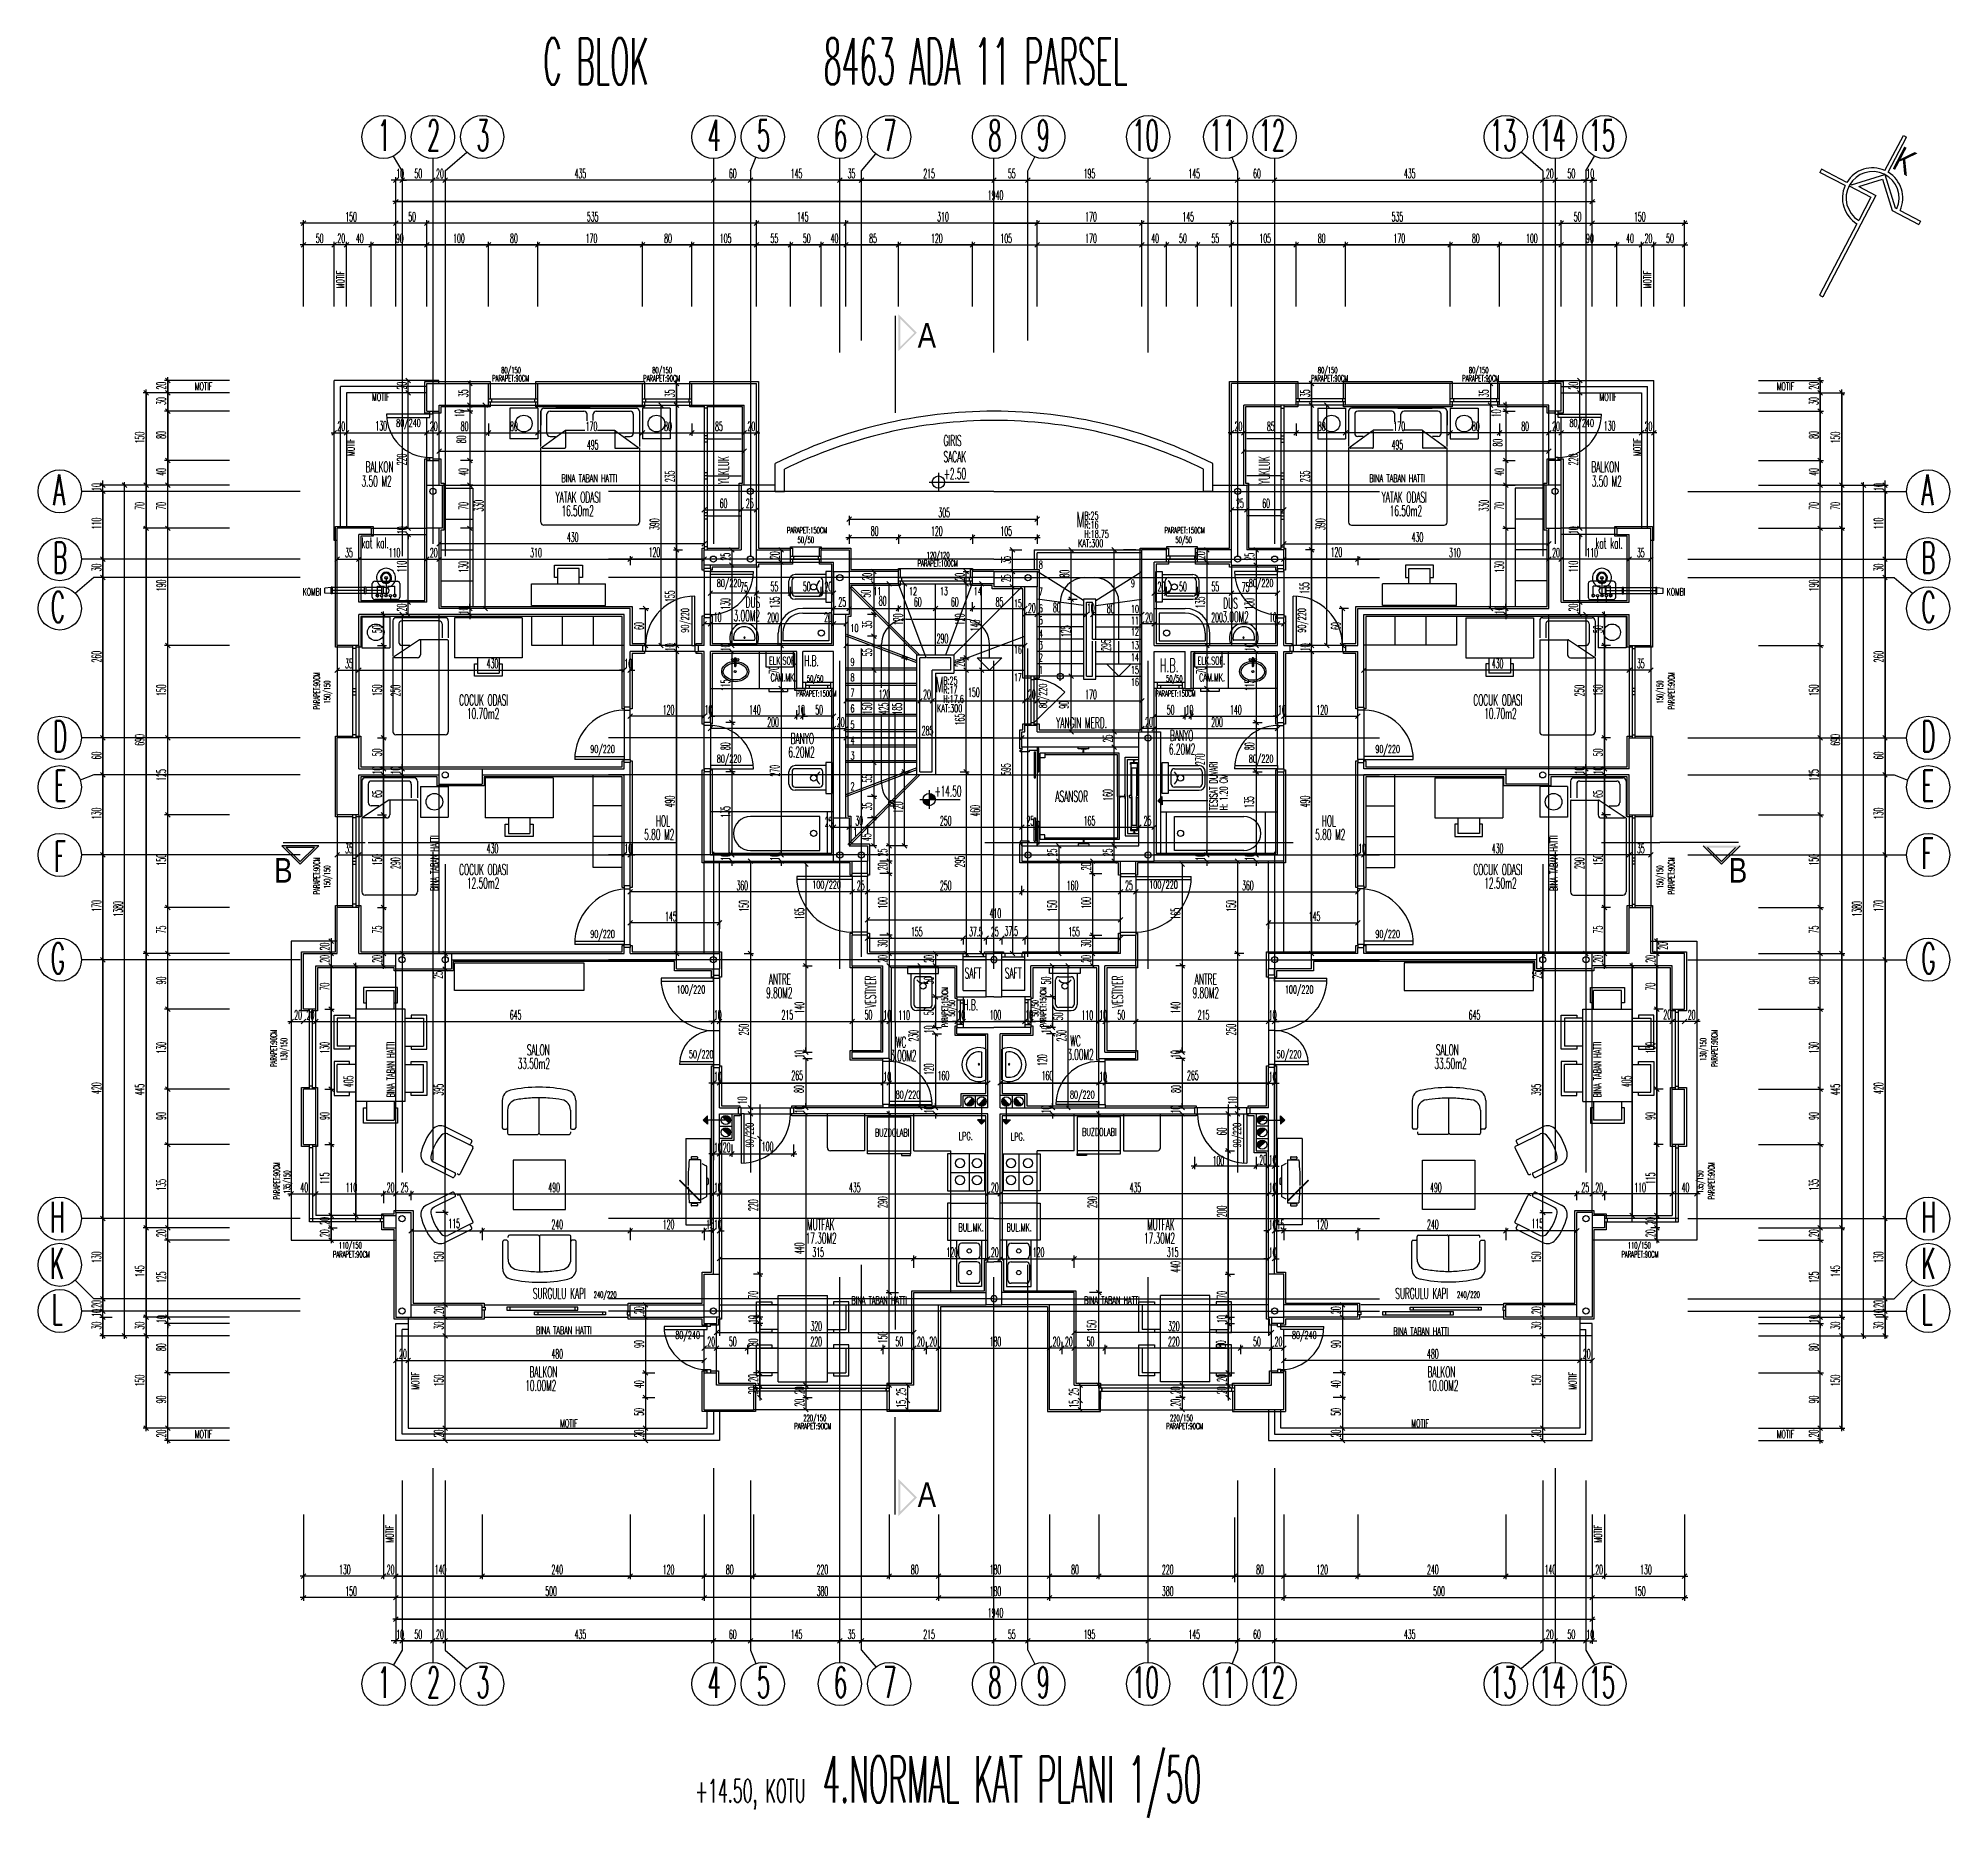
# Model space of a CAD drawing. Extents: x 78 to 306, y -397 to 18.
# Drawn here: x 274.871 to 275.491, y -396.89 to -396.313 of the extents above; entities that cross this region are included whole.
import ezdxf
from ezdxf.enums import TextEntityAlignment as Align

# ---------------------------------------------------------------- set-up
doc = ezdxf.new("R2010")
doc.units = 0
doc.header["$LTSCALE"] = 0.5
doc.header["$MEASUREMENT"] = 0
for name, pattern in [('DASHDOT2', [0.5, 0.25, -0.125, 0, -0.125]), ('DASHED', [0.75, 0.5, -0.25]), ('DOT2', [0.125, 0, -0.125])]:
    doc.linetypes.add(name, pattern=pattern)
doc.layers.get('0').update_dxf_attribs({"linetype": 'CONTINUOUS'})
for name, color, linetype in [('AKS', 5, 'DASHDOT2'), ('ASHADE', 7, 'CONTINUOUS'), ('DUVAR', 6, 'CONTINUOUS'), ('IZDUSUM', 2, 'DOT2'), ('KAPI', 1, 'CONTINUOUS'), ('KOLON', 4, 'CONTINUOUS'), ('MERDIVEN', 3, 'CONTINUOUS'), ('OLCU', 31, 'CONTINUOUS'), ('SIVA', 7, 'CONTINUOUS'), ('TARAMA', 8, 'CONTINUOUS'), ('TEFRIS', 11, 'CONTINUOUS')]:
    doc.layers.add(name, color=color, linetype=linetype)
doc.styles.add('ICMEKAN', font='romans.shx', dxfattribs={"width": 0.55, "height": 0.2})
doc.styles.add('MİMARİ YAZI', font='arial.ttf')
doc.styles.add('OLCU', font='romans.shx', dxfattribs={"width": 0.6, "height": 0.125})
doc.styles.add('OLCUIC', font='ROMANS.SHX', dxfattribs={"width": 0.4, "height": 0.15})

msp = doc.modelspace()

# ---------------------------------------------------------------- texts
at = {"layer": 'KAPI'}
for s, height, rotation, style, width, p in [('K', 0.0081, 332.47256, 'MİMARİ YAZI', 0.8, (275.47199, -396.35452)), ('MOTIF', 0.0025, 90, 'OLCU', 0.5, (274.97034, -396.39372)), ('MOTIF', 0.0025, 90, 'OLCU', 0.5, (275.39434, -396.39372)), ('MOTIF', 0.0025, 360, 'OLCU', 0.5, (274.97938, -396.43021)), ('MOTIF', 0.0025, 0, 'OLCU', 0.5, (275.37749, -396.43021)), ('80/240', 0.0025, 360, 'OLCU', 0.5, (274.98724, -396.4386)), ('80/240', 0.0025, 0, 'OLCU', 0.5, (275.36779, -396.4386)), ('MOTIF', 0.0025, 90, 'OLCU', 0.5, (274.97372, -396.44811)), ('MOTIF', 0.0025, 90, 'OLCU', 0.5, (275.39107, -396.44811)), ('BINA TABAN HATTI', 0.0025, 360, 'OLCU', 0.5, (275.04086, -396.45656)), ('BINA TABAN HATTI', 0.0025, 360, 'OLCU', 0.5, (275.30286, -396.45656)), ('B:25', 0.0025, 360, 'OLCU', 0.5, (275.21042, -396.46866)), ('R:16', 0.0025, 360, 'OLCU', 0.5, (275.21042, -396.47166)), ('KAT:300', 0.0025, 360, 'OLCU', 0.5, (275.2084, -396.47766)), ('H:18.75', 0.0025, 360, 'OLCU', 0.5, (275.21042, -396.47466)), ('8', 0.0025, 360, 'OLCU', 0.5, (275.19567, -396.48456)), ('80/220', 0.0025, 360, 'OLCU', 0.5, (275.09124, -396.4906)), ('9', 0.0025, 360, 'OLCU', 0.5, (275.22554, -396.49066)), ('80/220', 0.0025, 0, 'OLCU', 0.5, (275.26379, -396.4906)), ('11', 0.0025, 360, 'OLCU', 0.5, (275.14197, -396.4932)), ('12', 0.0025, 360, 'OLCU', 0.5, (275.15358, -396.4932)), ('13', 0.0025, 360, 'OLCU', 0.5, (275.16358, -396.4932)), ('14', 0.0025, 360, 'OLCU', 0.5, (275.17458, -396.4932)), ('15', 0.0025, 360, 'OLCU', 0.5, (275.18758, -396.4972)), ('7', 0.0025, 360, 'OLCU', 0.5, (275.19567, -396.49333)), ('90/220', 0.0025, 90, 'OLCU', 0.5, (275.08219, -396.50546)), ('5', 0.0025, 360, 'OLCU', 0.5, (275.19567, -396.50269)), ('6', 0.0025, 360, 'OLCU', 0.5, (275.19567, -396.49875)), ('10', 0.0025, 360, 'OLCU', 0.5, (275.22554, -396.49896)), ('11', 0.0025, 360, 'OLCU', 0.5, (275.22554, -396.50273)), ('90/220', 0.0025, 90, 'OLCU', 0.5, (275.28224, -396.50546)), ('10', 0.0025, 360, 'OLCU', 0.5, (275.13458, -396.5052)), ('4', 0.0025, 360, 'OLCU', 0.5, (275.19567, -396.50704)), ('3', 0.0025, 360, 'OLCU', 0.5, (275.19567, -396.51074)), ('12', 0.0025, 360, 'OLCU', 0.5, (275.22554, -396.50638)), ('13', 0.0025, 360, 'OLCU', 0.5, (275.22554, -396.51075)), ('9', 0.0025, 360, 'OLCU', 0.5, (275.13458, -396.5162)), ('16', 0.0025, 360, 'OLCU', 0.5, (275.18758, -396.5122)), ('2', 0.0025, 360, 'OLCU', 0.5, (275.19567, -396.51475)), ('14', 0.0025, 360, 'OLCU', 0.5, (275.22554, -396.5147)), ('8', 0.0025, 360, 'OLCU', 0.5, (275.13458, -396.5212)), ('B:25', 0.0025, 360, 'OLCU', 0.5, (275.16469, -396.52221)), ('17', 0.0025, 360, 'OLCU', 0.5, (275.18758, -396.5212)), ('1', 0.0025, 360, 'OLCU', 0.5, (275.19567, -396.51874)), ('15', 0.0025, 360, 'OLCU', 0.5, (275.22554, -396.51876)), ('16', 0.0025, 360, 'OLCU', 0.5, (275.22554, -396.52271)), ('7', 0.0025, 360, 'OLCU', 0.5, (275.13458, -396.5262)), ('R:17', 0.0025, 360, 'OLCU', 0.5, (275.16469, -396.52521)), ('H:17.6', 0.0025, 360, 'OLCU', 0.5, (275.16469, -396.52821)), ('80/220', 0.0025, 90, 'OLCU', 0.5, (275.19824, -396.52994)), ('6', 0.0025, 360, 'OLCU', 0.5, (275.13458, -396.53128)), ('KAT:300', 0.0025, 360, 'OLCU', 0.5, (275.16266, -396.53121)), ('5', 0.0025, 360, 'OLCU', 0.5, (275.13458, -396.53652)), ('4', 0.0025, 360, 'OLCU', 0.5, (275.13458, -396.5416)), ('90/220', 0.0025, 360, 'OLCU', 0.5, (275.05019, -396.54446)), ('80/220', 0.0025, 360, 'OLCU', 0.5, (275.09124, -396.5476)), ('3', 0.0025, 360, 'OLCU', 0.5, (275.13458, -396.54661)), ('80/220', 0.0025, 0, 'OLCU', 0.5, (275.26379, -396.5476)), ('90/220', 0.0025, 0, 'OLCU', 0.5, (275.30484, -396.54446)), ('TESISAT DUVARI', 0.0025, 90, 'OLCU', 0.5, (275.25359, -396.56307)), ('2', 0.0025, 360, 'OLCU', 0.5, (275.13458, -396.55653)), ('H: 1.20 CM', 0.0025, 90, 'OLCU', 0.5, (275.25686, -396.56307)), ('1', 0.0025, 360, 'OLCU', 0.5, (275.13551, -396.57136)), ('BINA TABAN HATTI', 0.0025, 90, 'OLCU', 0.5, (275.00091, -396.58927)), ('BINA TABAN HATTI', 0.0025, 90, 'OLCU', 0.5, (275.36388, -396.58927)), ('100/220', 0.0025, 360, 'OLCU', 0.5, (275.12219, -396.58846)), ('100/220', 0.0025, 0, 'OLCU', 0.5, (275.23147, -396.58846)), ('90/220', 0.0025, 360, 'OLCU', 0.5, (275.05019, -396.60446)), ('90/220', 0.0025, 0, 'OLCU', 0.5, (275.30484, -396.60446)), ('100/220', 0.0025, 360, 'OLCU', 0.5, (275.07819, -396.62246)), ('100/220', 0.0025, 0, 'OLCU', 0.5, (275.27547, -396.62246)), ('BINA TABAN HATTI', 0.0025, 90, 'OLCU', 0.5, (274.98667, -396.65622)), ('50/220', 0.0025, 360, 'OLCU', 0.5, (275.08219, -396.64346)), ('50/220', 0.0025, 0, 'OLCU', 0.5, (275.27284, -396.64346)), ('BINA TABAN HATTI', 0.0025, 90, 'OLCU', 0.5, (275.37812, -396.65622)), ('80/220', 0.0025, 360, 'OLCU', 0.5, (275.14924, -396.6566)), ('80/220', 0.0025, 0, 'OLCU', 0.5, (275.20579, -396.6566)), ('90/220', 0.0025, 90, 'OLCU', 0.5, (275.10319, -396.67246)), ('90/220', 0.0025, 90, 'OLCU', 0.5, (275.26124, -396.67246)), ('BINA TABAN HATTI', 0.0025, 360, 'OLCU', 0.5, (275.1349, -396.72336)), ('BINA TABAN HATTI', 0.0025, 0, 'OLCU', 0.5, (275.21036, -396.72336)), ('BINA TABAN HATTI', 0.0025, 360, 'OLCU', 0.5, (275.03258, -396.73311)), ('80/240', 0.0025, 0, 'OLCU', 0.5, (275.07779, -396.7346)), ('80/240', 0.0025, 0, 'OLCU', 0.5, (275.27779, -396.7346)), ('BINA TABAN HATTI', 0.0025, 360, 'OLCU', 0.5, (275.31063, -396.73338)), ('MOTIF', 0.0025, 90, 'OLCU', 0.5, (274.99472, -396.75111)), ('MOTIF', 0.0025, 90, 'OLCU', 0.5, (275.37007, -396.75111)), ('MOTIF', 0.0025, 360, 'OLCU', 0.5, (275.04038, -396.76321)), ('MOTIF', 0.0025, 0, 'OLCU', 0.5, (275.31649, -396.76321)), ('MOTIF', 0.0025, 90, 'OLCU', 0.5, (274.98634, -396.80072)), ('MOTIF', 0.0025, 90, 'OLCU', 0.5, (275.37834, -396.80072))]:
    msp.add_text(s, height=height, rotation=rotation, dxfattribs=dict(at, style=style, width=width)).set_placement(p)
for s, height, style, width, p in [('A', 0.008, 'MİMARİ YAZI', 0.8, (275.15639, -396.41297)), ('MOTIF', 0.0025, 'OLCU', 0.5, (274.92189, -396.42676)), ('MOTIF', 0.0025, 'OLCU', 0.5, (275.43499, -396.42676)), ('B', 0.008, 'MİMARİ YAZI', 0.8, (274.94766, -396.58653)), ('B', 0.008, 'MİMARİ YAZI', 0.8, (275.41949, -396.58653)), ('MOTIF', 0.0025, 'OLCU', 0.5, (274.92189, -396.76676)), ('MOTIF', 0.0025, 'OLCU', 0.5, (275.43499, -396.76676)), ('A', 0.008, 'MİMARİ YAZI', 0.8, (275.15639, -396.78915))]:
    msp.add_text(s, height=height, dxfattribs=dict(at, style=style, width=width)).set_placement(p)
at = {"layer": 'KAPI', "linetype": 'Continuous', "style": 'ICMEKAN', "width": 0.5}
for s, p in [('80/150', (275.02131, -396.42125)), ('80/150', (275.07031, -396.42125)), ('80/150', (275.28617, -396.42125)), ('80/150', (275.33517, -396.42125)), ('PARAPET:90CM', (275.01837, -396.4239)), ('PARAPET:90CM', (275.06737, -396.4239)), ('PARAPET:90CM', (275.28401, -396.4239)), ('PARAPET:90CM', (275.33301, -396.4239)), ('PARAPET:150CM', (275.11399, -396.47318)), ('PARAPET:150CM', (275.23644, -396.47318)), ('50/50', (275.11745, -396.47632)), ('50/50', (275.23998, -396.47632)), ('PARAPET:100CM', (275.15637, -396.4839)), ('120/120', (275.15931, -396.48125)), ('50/50', (275.12045, -396.52132)), ('50/50', (275.23698, -396.52132)), ('PARAPET:150CM', (275.11699, -396.52618)), ('PARAPET:150CM', (275.23344, -396.52618)), ('PARAPET:90CM', (274.96672, -396.70817)), ('110/150', (274.96866, -396.70525)), ('PARAPET:90CM', (275.38466, -396.70817)), ('110/150', (275.38673, -396.70525)), ('240/220', (275.05131, -396.72125)), ('240/220', (275.33131, -396.72125)), ('PARAPET:90CM', (275.11637, -396.7639)), ('220/150', (275.11931, -396.76125)), ('PARAPET:90CM', (275.23701, -396.7639)), ('220/150', (275.23822, -396.76125))]:
    msp.add_text(s, height=0.002, dxfattribs=at).set_placement(p)
for s, p in [('PARAPET:90CM', (274.96248, -396.53033)), ('PARAPET:90CM', (275.40181, -396.53033)), ('150/150', (274.96584, -396.52839)), ('150/150', (275.39816, -396.52839)), ('PARAPET:90CM', (274.96248, -396.59033)), ('150/150', (274.96584, -396.58839)), ('150/150', (275.39816, -396.58839)), ('PARAPET:90CM', (275.40181, -396.59033)), ('PARAPET:150CM', (275.16619, -396.63346)), ('50/50', (275.16848, -396.63)), ('50/50', (275.19552, -396.63)), ('PARAPET:150CM', (275.1981, -396.63346)), ('PARAPET:90CM', (274.94848, -396.64633)), ('130/150', (274.95184, -396.64439)), ('130/150', (275.41216, -396.64439)), ('PARAPET:90CM', (275.41581, -396.64633)), ('PARAPET:90CM', (274.94948, -396.68933)), ('135/150', (274.95284, -396.68739)), ('135/150', (275.41116, -396.68739)), ('PARAPET:90CM', (275.41481, -396.68933))]:
    msp.add_text(s, height=0.002, rotation=90, dxfattribs=at).set_placement(p)
at = {"layer": 'KOLON', "style": 'OLCU'}
for s, height, width, p in [('C BLOK', 0.015, 0.45, (275.03491, -396.32752)), ('8463 ADA 11 PARSEL', 0.015, 0.45, (275.12591, -396.32752)), ('1', 0.01, 0.5, (274.98125, -396.34904)), ('2', 0.01, 0.5, (274.99725, -396.34904)), ('3', 0.01, 0.5, (275.01325, -396.34904)), ('4', 0.01, 0.5, (275.08825, -396.34904)), ('5', 0.01, 0.5, (275.10425, -396.34904)), ('6', 0.01, 0.5, (275.12925, -396.34904)), ('7', 0.01, 0.5, (275.14525, -396.34904)), ('8', 0.01, 0.5, (275.17925, -396.34904)), ('9', 0.01, 0.5, (275.19499, -396.34904)), ('10', 0.01, 0.5, (275.22599, -396.34904)), ('11', 0.01, 0.5, (275.25099, -396.34904)), ('12', 0.01, 0.5, (275.26699, -396.34904)), ('13', 0.01, 0.5, (275.34199, -396.34904)), ('14', 0.01, 0.5, (275.35799, -396.34904)), ('15', 0.01, 0.5, (275.37399, -396.34904)), ('A', 0.01, 0.5, (274.87599, -396.46408)), ('A', 0.01, 0.5, (275.48201, -396.46408)), ('B', 0.01, 0.5, (274.87604, -396.48608)), ('B', 0.01, 0.5, (275.48201, -396.48608)), ('C', 0.01, 0.5, (274.87528, -396.50208)), ('C', 0.01, 0.5, (275.48201, -396.50208)), ('D', 0.01, 0.5, (274.87604, -396.54408)), ('D', 0.01, 0.5, (275.48201, -396.54408)), ('E', 0.01, 0.5, (274.87628, -396.56008)), ('E', 0.01, 0.5, (275.48201, -396.56008)), ('F', 0.01, 0.5, (274.87628, -396.58308)), ('F', 0.01, 0.5, (275.48201, -396.58208)), ('G', 0.01, 0.5, (274.87528, -396.61608)), ('G', 0.01, 0.5, (275.48201, -396.61608)), ('H', 0.01, 0.5, (274.87504, -396.70008)), ('H', 0.01, 0.5, (275.48201, -396.70008)), ('K', 0.01, 0.5, (274.87504, -396.71508)), ('K', 0.01, 0.5, (275.48201, -396.71508)), ('L', 0.01, 0.5, (274.87552, -396.73008)), ('L', 0.01, 0.5, (275.48201, -396.73008)), ('1', 0.01, 0.5, (274.98125, -396.85104)), ('2', 0.01, 0.5, (274.99725, -396.85104)), ('3', 0.01, 0.5, (275.01325, -396.85104)), ('4', 0.01, 0.5, (275.08825, -396.85104)), ('5', 0.01, 0.5, (275.10425, -396.85104)), ('6', 0.01, 0.5, (275.12925, -396.85104)), ('7', 0.01, 0.5, (275.14525, -396.85104)), ('8', 0.01, 0.5, (275.17925, -396.85104)), ('9', 0.01, 0.5, (275.19499, -396.85104)), ('10', 0.01, 0.5, (275.22599, -396.85104)), ('11', 0.01, 0.5, (275.25099, -396.85104)), ('12', 0.01, 0.5, (275.26699, -396.85104)), ('13', 0.01, 0.5, (275.34199, -396.85104)), ('14', 0.01, 0.5, (275.35799, -396.85104)), ('15', 0.01, 0.5, (275.37399, -396.85104)), (' 4.NORMAL KAT PLANI 1/50 ', 0.015, 0.45, (275.12084, -396.88499))]:
    msp.add_text(s, height=height, dxfattribs=dict(at, width=width)).set_placement(p)
at = {"layer": 'MERDIVEN', "linetype": 'ByBlock', "style": 'OLCU', "width": 0.5}
for s, height, p in [('BALKON', 0.0035, (274.97732, -396.45339)), ('BALKON', 0.0035, (275.37488, -396.45339)), ('3.50 M2', 0.0035, (274.97601, -396.45804)), ('3.50 M2', 0.0035, (275.37502, -396.45804)), ('YATAK ODASI', 0.0035, (275.03893, -396.46321)), ('16.50m2', 0.0035, (275.04086, -396.46761)), ('YATAK ODASI', 0.0035, (275.30686, -396.46321)), ('16.50m2', 0.0035, (275.30951, -396.46761)), ('kat kal.', 0.0035, (274.97598, -396.47802)), ('kat kal.', 0.0035, (275.37621, -396.47812)), ('DUS', 0.0035, (275.10058, -396.49727)), ('DUS', 0.0035, (275.2555, -396.49762)), ('3.00M2 ', 0.0035, (275.09669, -396.50167)), ('3.00M2 ', 0.0035, (275.25523, -396.50202)), ('H.B.', 0.0035, (275.11959, -396.51628)), ('H.B.', 0.0045, (275.23495, -396.51828)), ('COCUK ODASI', 0.0035, (275.00767, -396.52903)), ('COCUK ODASI', 0.0035, (275.33662, -396.52903)), ('10.70m2', 0.0035, (275.01021, -396.53343)), ('YANGIN MERD.', 0.0035, (275.20129, -396.53641)), ('10.70m2', 0.0035, (275.34017, -396.53343)), ('BANYO', 0.0035, (275.1152, -396.54153)), ('BANYO', 0.0035, (275.23822, -396.54056)), ('6.20M2', 0.0035, (275.11445, -396.54593)), ('6.20M2', 0.0035, (275.23789, -396.54496)), ('ASANSOR', 0.0035, (275.20106, -396.56028)), ('5.80 M2', 0.0035, (275.0677, -396.57268)), ('HOL', 0.0035, (275.07149, -396.56828)), ('5.80 M2', 0.0035, (275.28534, -396.57268)), ('HOL', 0.0035, (275.28747, -396.56828)), ('COCUK ODASI', 0.0035, (275.00767, -396.58403)), ('COCUK ODASI', 0.0035, (275.33662, -396.58403)), ('12.50m2', 0.0035, (275.01021, -396.58843)), ('12.50m2', 0.0035, (275.34017, -396.58843)), ('ANTRE', 0.0035, (275.10813, -396.61963)), ('SAFT', 0.0035, (275.17165, -396.61764)), ('SAFT', 0.0035, (275.18469, -396.61764)), ('ANTRE', 0.0035, (275.24624, -396.61963)), ('9.80M2', 0.0035, (275.10724, -396.62403)), ('H.B.', 0.0035, (275.17125, -396.62796)), ('9.80M2', 0.0035, (275.24555, -396.62403)), ('WC', 0.0035, (275.14934, -396.64004)), ('WC', 0.0035, (275.20591, -396.63965)), ('33.50m2', 0.0035, (275.02664, -396.64697)), ('SALON', 0.0035, (275.02964, -396.64257)), ('3.00M2', 0.0035, (275.14748, -396.64444)), ('3.00M2', 0.0035, (275.20493, -396.64405)), ('33.50m2', 0.0035, (275.32398, -396.64697)), ('SALON', 0.0035, (275.32448, -396.64257)), ('17.30M2', 0.0035, (275.12006, -396.70368)), ('MUTFAK', 0.0035, (275.12049, -396.69928)), ('17.30M2', 0.0035, (275.22981, -396.70368)), ('MUTFAK', 0.0035, (275.2308, -396.69928)), ('SURGULU KAPI', 0.0035, (275.03158, -396.7216)), ('SURGULU KAPI', 0.0035, (275.31129, -396.7216)), ('BALKON', 0.0035, (275.03048, -396.74706)), ('BALKON', 0.0035, (275.32172, -396.74706)), ('10.00M2', 0.0035, (275.02912, -396.75146)), ('10.00M2', 0.0035, (275.32175, -396.75146)), ('+14.50, KOTU', 0.0075, (275.08421, -396.885))]:
    msp.add_text(s, height=height, dxfattribs=at).set_placement(p)
for s, p in [('YUKLUK', (275.09516, -396.45724)), ('YUKLUK', (275.27051, -396.45724)), ('VESTIYER', (275.14282, -396.62715)), ('VESTIYER', (275.22297, -396.62715))]:
    msp.add_text(s, height=0.0035, rotation=90, dxfattribs=at).set_placement(p)
at = {"layer": 'MERDIVEN', "style": 'OLCU', "width": 0.5}
for s, height, p in [('M', 0.005, (275.20792, -396.47118)), ('M', 0.005, (275.16219, -396.52473)), ('+14.50', 0.0035, (275.1619, -396.55859))]:
    msp.add_text(s, height=height, dxfattribs=at).set_placement(p)
at = {"layer": 'OLCU', "style": 'OLCUIC', "width": 0.4}
for s, p in [('10', (274.98729, -396.35796)), ('50', (274.99317, -396.35796)), ('20', (275.00017, -396.35796)), ('435', (275.0451, -396.35796)), ('60', (275.09517, -396.35796)), ('145', (275.11522, -396.35796)), ('35', (275.13367, -396.35796)), ('215', (275.15822, -396.35796)), ('55', (275.18567, -396.35796)), ('195', (275.21022, -396.35796)), ('145', (275.24422, -396.35796)), ('60', (275.26517, -396.35796)), ('435', (275.3141, -396.35796)), ('20', (275.36017, -396.35796)), ('50', (275.36717, -396.35796)), ('10', (275.37329, -396.35796)), ('1940', (275.17914, -396.36496)), ('150', (274.97072, -396.37196)), ('50', (274.99117, -396.37196)), ('535', (275.0491, -396.37196)), ('145', (275.11722, -396.37196)), ('310', (275.16272, -396.37196)), ('170', (275.21072, -396.37196)), ('145', (275.24222, -396.37196)), ('535', (275.3101, -396.37196)), ('50', (275.36917, -396.37196)), ('150', (275.38872, -396.37196)), ('50', (274.96117, -396.37896)), ('20', (274.96817, -396.37896)), ('40', (274.97417, -396.37896)), ('90', (274.98717, -396.37896)), ('100', (275.00572, -396.37896)), ('80', (275.02417, -396.37896)), ('170', (275.04872, -396.37896)), ('80', (275.07417, -396.37896)), ('105', (275.09222, -396.37896)), ('55', (275.10867, -396.37896)), ('50', (275.11917, -396.37896)), ('40', (275.12817, -396.37896)), ('85', (275.14067, -396.37896)), ('120', (275.16072, -396.37896)), ('105', (275.18322, -396.37896)), ('170', (275.21072, -396.37896)), ('40', (275.23217, -396.37896)), ('50', (275.24117, -396.37896)), ('55', (275.25167, -396.37896)), ('105', (275.26722, -396.37896)), ('80', (275.28617, -396.37896)), ('170', (275.31072, -396.37896)), ('80', (275.33617, -396.37896)), ('100', (275.35372, -396.37896)), ('90', (275.37317, -396.37896)), ('40', (275.38617, -396.37896)), ('20', (275.39217, -396.37896)), ('50', (275.39917, -396.37896)), ('20', (274.96817, -396.43996)), ('130', (274.9805, -396.4398)), ('20', (274.99817, -396.43996)), ('80', (275.00817, -396.43996)), ('80', (275.02417, -396.43996)), ('170', (275.04872, -396.43996)), ('80', (275.07417, -396.43996)), ('85', (275.09067, -396.43996)), ('20', (275.10117, -396.43996)), ('20', (275.25917, -396.43996)), ('85', (275.26967, -396.43996)), ('80', (275.28617, -396.43996)), ('170', (275.31072, -396.43996)), ('80', (275.33617, -396.43996)), ('80', (275.35217, -396.43996)), ('20', (275.36217, -396.43996)), ('130', (275.37893, -396.4398)), ('20', (275.39217, -396.43996)), ('495', (275.0491, -396.44596)), ('495', (275.3101, -396.44596)), ('60', (275.09217, -396.46496)), ('25', (275.10067, -396.46496)), ('305', (275.1631, -396.46796)), ('25', (275.25967, -396.46496)), ('60', (275.26817, -396.46496)), ('80', (275.14117, -396.47396)), ('120', (275.16072, -396.47396)), ('105', (275.18322, -396.47396)), ('430', (275.0426, -396.47596)), ('430', (275.3166, -396.47596)), ('35', (274.97067, -396.48096)), ('110', (274.98483, -396.48096)), ('20', (274.99817, -396.48096)), ('310', (275.03072, -396.48096)), ('120', (275.06912, -396.48076)), ('120', (275.29031, -396.48076)), ('310', (275.32872, -396.48096)), ('20', (275.36217, -396.48096)), ('110', (275.37328, -396.48097)), ('35', (275.38967, -396.48096)), ('75', (275.09886, -396.49214)), ('55', (275.10867, -396.49196)), ('50', (275.11917, -396.49196)), ('20', (275.12617, -396.49196)), ('20', (275.23417, -396.49196)), ('50', (275.24117, -396.49196)), ('55', (275.25167, -396.49196)), ('75', (275.26149, -396.49214)), ('25', (275.13067, -396.49696)), ('80', (275.14375, -396.4966)), ('60', (275.15517, -396.49696)), ('60', (275.16717, -396.49696)), ('85', (275.18167, -396.49696)), ('20', (275.19217, -396.49896)), ('80', (275.20025, -396.49876)), ('10', (275.21129, -396.49896)), ('80', (275.21773, -396.49905)), ('10', (275.09024, -396.50193)), ('200', (275.1076, -396.50196)), ('20', (275.12604, -396.50192)), ('20', (275.23017, -396.50196)), ('200', (275.2516, -396.50196)), ('10', (275.27033, -396.50193)), ('290', (275.16254, -396.50881)), ('35', (274.97067, -396.51696)), ('430', (275.0166, -396.51696)), ('10', (275.06129, -396.51696)), ('430', (275.3426, -396.51696)), ('35', (275.38967, -396.51696)), ('120', (275.14372, -396.52696)), ('20', (275.15817, -396.52696)), ('150', (275.17275, -396.52627)), ('20', (275.19217, -396.52696)), ('170', (275.21072, -396.52696)), ('120', (275.07372, -396.53196)), ('10', (275.08729, -396.53196)), ('140', (275.10172, -396.53196)), ('200', (275.1076, -396.53596)), ('10', (275.11729, -396.53196)), ('50', (275.12317, -396.53196)), ('20', (275.13017, -396.53596)), ('20', (275.23017, -396.53596)), ('50', (275.23717, -396.53196)), ('10', (275.24329, -396.53196)), ('200', (275.2516, -396.53596)), ('140', (275.25772, -396.53196)), ('10', (275.27329, -396.53196)), ('120', (275.28572, -396.53196)), ('285', (275.15771, -396.53871)), ('25', (275.12632, -396.5683)), ('30', (275.13617, -396.56796)), ('250', (275.1636, -396.56796)), ('25', (275.19167, -396.56796)), ('165', (275.21022, -396.56796)), ('25', (275.22967, -396.56796)), ('35', (274.97067, -396.57696)), ('430', (275.0166, -396.57696)), ('10', (275.06129, -396.57696)), ('10', (275.29929, -396.57696)), ('430', (275.3426, -396.57696)), ('35', (275.38967, -396.57696)), ('360', (275.0976, -396.58896)), ('25', (275.13667, -396.58896)), ('250', (275.1636, -396.58896)), ('160', (275.20472, -396.58896)), ('25', (275.22367, -396.58896)), ('360', (275.2616, -396.58896)), ('410', (275.17972, -396.59796)), ('145', (275.07444, -396.59903)), ('155', (275.15422, -396.60396)), ('37.5', (275.17307, -396.60396)), ('25', (275.18017, -396.60396)), ('37.5', (275.18455, -396.60375)), ('155', (275.20522, -396.60396)), ('145', (275.28322, -396.59896)), ('20', (274.95417, -396.63096)), ('20', (274.95817, -396.63096)), ('645', (275.0241, -396.63096)), ('10', (275.09029, -396.63096)), ('215', (275.11222, -396.63096)), ('50', (275.13917, -396.63096)), ('10', (275.14529, -396.63096)), ('110', (275.15013, -396.63105)), ('10', (275.16929, -396.63096)), ('100', (275.17972, -396.63096)), ('10', (275.19129, -396.63096)), ('110', (275.20953, -396.63105)), ('10', (275.21529, -396.63096)), ('50', (275.22117, -396.63096)), ('215', (275.24722, -396.63096)), ('10', (275.27029, -396.63096)), ('645', (275.3351, -396.63096)), ('20', (275.39825, -396.63085)), ('20', (275.40617, -396.63096)), ('10', (275.09029, -396.65096)), ('265', (275.11543, -396.65058)), ('10', (275.14529, -396.65096)), ('160', (275.16286, -396.65067)), ('160', (275.19657, -396.65067)), ('10', (275.21529, -396.65096)), ('265', (275.24377, -396.65058)), ('10', (275.27029, -396.65096)), ('10', (275.09029, -396.67396)), ('20', (275.09317, -396.67396)), ('100', (275.10584, -396.67367)), ('100', (275.25203, -396.67828)), ('20', (275.26717, -396.67796)), ('10', (275.27029, -396.67796)), ('40', (274.95617, -396.68696)), ('110', (274.97083, -396.68696)), ('20', (274.98417, -396.68696)), ('25', (274.98867, -396.68696)), ('490', (275.0366, -396.68696)), ('10', (275.09029, -396.68696)), ('435', (275.1341, -396.68696)), ('20', (275.18017, -396.68696)), ('435', (275.2251, -396.68696)), ('10', (275.27029, -396.68696)), ('490', (275.3226, -396.68696)), ('25', (275.37167, -396.68696)), ('20', (275.37617, -396.68696)), ('110', (275.38883, -396.68696)), ('40', (275.40417, -396.68696)), ('115', (275.00417, -396.69863)), ('240', (275.0376, -396.69896)), ('120', (275.07372, -396.69896)), ('15', (275.08779, -396.69896)), ('10', (275.09029, -396.69896)), ('10', (275.27029, -396.69896)), ('15', (275.27279, -396.69896)), ('120', (275.28572, -396.69896)), ('240', (275.3216, -396.69896)), ('115', (275.35549, -396.69863)), ('315', (275.12222, -396.70796)), ('120', (275.16572, -396.70796)), ('20', (275.18017, -396.70796)), ('120', (275.19372, -396.70796)), ('315', (275.23722, -396.70796)), ('10', (275.27029, -396.70796)), ('320', (275.1216, -396.73196)), ('320', (275.2376, -396.73196)), ('20', (274.98817, -396.74096)), ('480', (275.0376, -396.74096)), ('20', (275.08817, -396.73696)), ('50', (275.09517, -396.73696)), ('220', (275.1216, -396.73696)), ('50', (275.14917, -396.73696)), ('20', (275.15617, -396.73696)), ('20', (275.16017, -396.73696)), ('180', (275.17972, -396.73696)), ('20', (275.20017, -396.73696)), ('20', (275.20417, -396.73696)), ('50', (275.21117, -396.73696)), ('220', (275.2376, -396.73696)), ('50', (275.26517, -396.73696)), ('20', (275.27217, -396.73696)), ('480', (275.3216, -396.74096)), ('20', (275.37217, -396.74096)), ('130', (274.96872, -396.81096)), ('20', (274.98417, -396.81096)), ('140', (274.99972, -396.81096)), ('240', (275.0376, -396.81096)), ('120', (275.07372, -396.81096)), ('80', (275.09417, -396.81096)), ('220', (275.1236, -396.81096)), ('80', (275.15417, -396.81096)), ('180', (275.17972, -396.81096)), ('80', (275.20617, -396.81096)), ('220', (275.2356, -396.81096)), ('80', (275.26617, -396.81096)), ('120', (275.28572, -396.81096)), ('240', (275.3216, -396.81096)), ('140', (275.35972, -396.81096)), ('20', (275.37617, -396.81096)), ('130', (275.39072, -396.81096)), ('150', (274.97072, -396.81796)), ('500', (275.0356, -396.81796)), ('380', (275.1236, -396.81796)), ('180', (275.17972, -396.81796)), ('380', (275.2356, -396.81796)), ('500', (275.3236, -396.81796)), ('150', (275.38872, -396.81796)), ('1940', (275.17914, -396.82496)), ('10', (274.98729, -396.83196)), ('50', (274.99317, -396.83196)), ('20', (275.00017, -396.83196)), ('435', (275.0451, -396.83196)), ('60', (275.09517, -396.83196)), ('145', (275.11522, -396.83196)), ('35', (275.13367, -396.83196)), ('215', (275.15822, -396.83196)), ('55', (275.18567, -396.83196)), ('195', (275.21022, -396.83196)), ('145', (275.24422, -396.83196)), ('60', (275.26517, -396.83196)), ('435', (275.3141, -396.83196)), ('20', (275.36017, -396.83196)), ('50', (275.36717, -396.83196)), ('10', (275.37329, -396.83196))]:
    msp.add_text(s, height=0.003, dxfattribs=at).set_placement(p)
for s, p in [('20', (274.91254, -396.42653)), ('20', (274.99054, -396.42653)), ('35', (275.01054, -396.42903)), ('35', (275.07754, -396.42903)), ('35', (275.28354, -396.42903)), ('35', (275.34154, -396.42903)), ('20', (275.37054, -396.42653)), ('20', (275.44854, -396.42653)), ('30', (274.91254, -396.43153)), ('10', (275.0093, -396.43549)), ('10', (275.34554, -396.43549)), ('30', (275.44854, -396.43153)), ('150', (274.90554, -396.44399)), ('80', (274.91254, -396.44253)), ('80', (275.00987, -396.44395)), ('80', (275.34601, -396.44503)), ('80', (275.44854, -396.44253)), ('150', (275.45554, -396.44399)), ('40', (274.91254, -396.45453)), ('220', (274.99054, -396.4511)), ('40', (275.01054, -396.45453)), ('40', (275.34654, -396.45453)), ('220', (275.37054, -396.4511)), ('40', (275.44854, -396.45453)), ('10', (274.89154, -396.45942)), ('235', (275.07754, -396.4566)), ('235', (275.28354, -396.4566)), ('10', (275.46954, -396.45942)), ('70', (274.90554, -396.46553)), ('70', (274.91254, -396.46553)), ('70', (275.01054, -396.46553)), ('330', (275.01554, -396.4661)), ('330', (275.34154, -396.4661)), ('70', (275.34654, -396.46553)), ('70', (275.44854, -396.46553)), ('70', (275.45554, -396.46553)), ('110', (274.89154, -396.47187)), ('390', (275.07254, -396.4721)), ('390', (275.28854, -396.4721)), ('110', (275.46954, -396.47187)), ('10', (274.99054, -396.47342)), ('10', (275.37054, -396.47342)), ('30', (274.89154, -396.48553)), ('110', (274.99054, -396.48587)), ('130', (275.01054, -396.48599)), ('25', (275.09554, -396.48203)), ('20', (275.11154, -396.48153)), ('35', (275.18654, -396.48303)), ('20', (275.24954, -396.48153)), ('25', (275.26554, -396.48203)), ('130', (275.34654, -396.48599)), ('110', (275.37054, -396.48587)), ('30', (275.46954, -396.48553)), ('190', (274.91254, -396.49199)), ('20', (275.14154, -396.48853)), ('20', (275.17154, -396.48853)), ('25', (275.18654, -396.48903)), ('80', (275.20554, -396.48753)), ('155', (275.28332, -396.49282)), ('190', (275.44854, -396.49199)), ('155', (275.07754, -396.49549)), ('130', (275.09554, -396.49799)), ('135', (275.11154, -396.49749)), ('50', (275.14107, -396.49402)), ('135', (275.24954, -396.49749)), ('130', (275.26554, -396.49799)), ('20', (274.99054, -396.49853)), ('10', (275.01054, -396.49942)), ('35', (275.14154, -396.50403)), ('120', (275.15154, -396.50299)), ('120', (275.17154, -396.50299)), ('140', (275.17654, -396.50499)), ('10', (275.34654, -396.49942)), ('20', (275.37054, -396.49853)), ('50', (274.98254, -396.50553)), ('60', (275.06754, -396.50453)), ('125', (275.20591, -396.50683)), ('295', (275.21903, -396.51135)), ('60', (275.29354, -396.50453)), ('50', (275.37854, -396.50553)), ('260', (274.89154, -396.5151)), ('10', (275.07754, -396.51142)), ('10', (275.09554, -396.51142)), ('55', (275.14154, -396.51303)), ('20', (275.17154, -396.51653)), ('10', (275.26554, -396.51142)), ('10', (275.28354, -396.51142)), ('260', (275.46954, -396.5151)), ('70', (275.11122, -396.51882)), ('70', (275.24987, -396.51882)), ('150', (274.91254, -396.52599)), ('150', (274.98254, -396.52599)), ('250', (274.98854, -396.5261)), ('115', (275.09554, -396.52437)), ('115', (275.26554, -396.52437)), ('250', (275.37254, -396.5261)), ('150', (275.37854, -396.52599)), ('150', (275.44854, -396.52599)), ('150', (275.14147, -396.53187)), ('425', (275.14681, -396.53193)), ('185', (275.15124, -396.53197)), ('165', (275.17154, -396.53549)), ('90', (275.20532, -396.5301)), ('690', (274.90554, -396.5421)), ('25', (275.21954, -396.54103)), ('690', (275.45554, -396.5421)), ('60', (274.89154, -396.54653)), ('50', (274.98254, -396.54553)), ('80', (275.09554, -396.54353)), ('270', (275.24947, -396.5484)), ('80', (275.26554, -396.54353)), ('50', (275.37854, -396.54553)), ('60', (275.46954, -396.54653)), ('125', (274.91254, -396.55349)), ('10', (274.98254, -396.55142)), ('10', (274.98854, -396.55142)), ('270', (275.11154, -396.5521)), ('595', (275.18654, -396.5516)), ('10', (275.37254, -396.55142)), ('10', (275.37854, -396.55142)), ('125', (275.44854, -396.55349)), ('65', (274.98254, -396.55903)), ('55', (275.14154, -396.55403)), ('160', (275.21954, -396.55999)), ('65', (275.37854, -396.55903)), ('130', (274.89154, -396.56599)), ('490', (275.07754, -396.5621)), ('135', (275.09554, -396.56549)), ('35', (275.14154, -396.56303)), ('120', (275.15154, -396.56399)), ('460', (275.17654, -396.5651)), ('135', (275.2654, -396.56228)), ('490', (275.28354, -396.5621)), ('490', (275.28354, -396.5621)), ('130', (275.46954, -396.56599)), ('45', (275.1413, -396.57304)), ('25', (275.14654, -396.57803)), ('25', (275.20154, -396.57803)), ('25', (275.21954, -396.57803)), ('150', (274.91254, -396.58099)), ('150', (274.98254, -396.58099)), ('290', (274.98854, -396.5821)), ('10', (275.09554, -396.57942)), ('10', (275.11154, -396.57942)), ('20', (275.14654, -396.58253)), ('295', (275.17154, -396.5816)), ('20', (275.21254, -396.58253)), ('10', (275.24954, -396.57942)), ('10', (275.24954, -396.57942)), ('10', (275.26554, -396.57942)), ('10', (275.26554, -396.57942)), ('290', (275.37254, -396.5821)), ('150', (275.37854, -396.58099)), ('150', (275.44854, -396.58099)), ('170', (274.89154, -396.59599)), ('1380', (274.89854, -396.59756)), ('150', (275.10154, -396.59599)), ('100', (275.14654, -396.59499)), ('150', (275.20154, -396.59599)), ('100', (275.21254, -396.59499)), ('150', (275.25954, -396.59599)), ('1380', (275.46254, -396.59756)), ('170', (275.46954, -396.59599)), ('75', (274.91254, -396.60303)), ('75', (274.98254, -396.60303)), ('165', (275.11954, -396.59849)), ('165', (275.24154, -396.59849)), ('75', (275.37854, -396.60303)), ('75', (275.44854, -396.60303)), ('20', (274.96554, -396.60853)), ('30', (275.14654, -396.60753)), ('30', (275.21254, -396.60753)), ('20', (275.39955, -396.60832)), ('20', (274.96554, -396.61253)), ('20', (274.98254, -396.61253)), ('20', (275.14654, -396.61253)), ('20', (275.16154, -396.61253)), ('20', (275.21254, -396.61253)), ('20', (275.37854, -396.61253)), ('20', (275.39554, -396.61253)), ('90', (274.91254, -396.61953)), ('70', (274.96554, -396.62153)), ('25', (275.0023, -396.61771)), ('50', (275.16154, -396.61953)), ('50', (275.19954, -396.61953)), ('25', (275.35879, -396.61771)), ('70', (275.39554, -396.62153)), ('90', (275.44854, -396.61953)), ('140', (275.11954, -396.62899)), ('140', (275.24154, -396.62899)), ('50', (275.16154, -396.62953)), ('50', (275.20351, -396.63117)), ('250', (275.10154, -396.6361)), ('230', (275.15654, -396.6381)), ('10', (275.16154, -396.63542)), ('10', (275.19954, -396.63542)), ('230', (275.20454, -396.6381)), ('250', (275.25954, -396.6361)), ('130', (274.91254, -396.64199)), ('130', (274.96554, -396.64199)), ('10', (275.11954, -396.64342)), ('120', (275.19828, -396.64603)), ('10', (275.24154, -396.64342)), ('130', (275.39554, -396.64199)), ('130', (275.44854, -396.64199)), ('405', (274.9733, -396.65293)), ('120', (275.16154, -396.64899)), ('405', (275.38779, -396.65293)), ('420', (274.89154, -396.6551)), ('445', (274.90554, -396.6556)), ('395', (275.00254, -396.6556)), ('10', (275.10101, -396.65845)), ('80', (275.11937, -396.65478)), ('80', (275.24172, -396.65478)), ('10', (275.26007, -396.65845)), ('395', (275.35854, -396.6556)), ('445', (275.45554, -396.6556)), ('420', (275.46954, -396.6551)), ('90', (274.91254, -396.66353)), ('90', (274.96554, -396.66353)), ('10', (275.11954, -396.66142)), ('10', (275.16154, -396.66142)), ('10', (275.19954, -396.66142)), ('10', (275.24154, -396.66142)), ('90', (275.39554, -396.66353)), ('90', (275.44854, -396.66353)), ('60', (275.25654, -396.66853)), ('115', (274.96554, -396.68437)), ('115', (275.39554, -396.68437)), ('135', (274.91254, -396.68649)), ('135', (275.44854, -396.68649)), ('220', (275.10454, -396.6931)), ('290', (275.14654, -396.6921)), ('290', (275.21454, -396.6921)), ('200', (275.25654, -396.6951)), ('20', (274.91254, -396.70153)), ('20', (274.96554, -396.69753)), ('20', (274.96554, -396.70153)), ('20', (275.39554, -396.69753)), ('20', (275.39554, -396.70153)), ('20', (275.44854, -396.70153)), ('440', (275.11954, -396.7071)), ('130', (274.89154, -396.70999)), ('145', (274.90554, -396.71449)), ('150', (275.00254, -396.70999)), ('440', (275.24154, -396.7131)), ('150', (275.35854, -396.70999)), ('145', (275.45554, -396.71449)), ('130', (275.46954, -396.70999)), ('125', (274.91254, -396.71649)), ('125', (275.44854, -396.71649)), ('20', (274.89154, -396.72453)), ('10', (274.89154, -396.72742)), ('20', (275.00254, -396.72653)), ('20', (275.06754, -396.72653)), ('70', (275.10454, -396.72153)), ('70', (275.25654, -396.72153)), ('20', (275.29354, -396.72653)), ('20', (275.35854, -396.72653)), ('20', (275.46954, -396.72453)), ('10', (275.46954, -396.72742)), ('30', (274.89154, -396.73153)), ('30', (274.90554, -396.73153)), ('10', (274.91254, -396.72942)), ('30', (275.00254, -396.73153)), ('10', (275.10454, -396.72942)), ('150', (275.21432, -396.73225)), ('10', (275.25654, -396.72942)), ('30', (275.35854, -396.73153)), ('10', (275.44854, -396.72942)), ('30', (275.45554, -396.73153)), ('30', (275.46954, -396.73153)), ('80', (274.91254, -396.73853)), ('90', (275.06754, -396.73753)), ('80', (275.10458, -396.73698)), ('150', (275.14654, -396.73599)), ('80', (275.25625, -396.73754)), ('90', (275.29354, -396.73753)), ('80', (275.44854, -396.73853)), ('150', (274.90554, -396.74999)), ('150', (275.00254, -396.74999)), ('40', (275.06754, -396.75053)), ('20', (275.10454, -396.74853)), ('20', (275.25654, -396.74853)), ('40', (275.29354, -396.75053)), ('150', (275.35854, -396.74999)), ('150', (275.45554, -396.74999)), ('90', (274.91254, -396.75553)), ('20', (275.10454, -396.75253)), ('20', (275.11954, -396.75253)), ('20', (275.11954, -396.75653)), ('25', (275.15254, -396.75303)), ('15', (275.15254, -396.75692)), ('25', (275.20854, -396.75303)), ('15', (275.20854, -396.75692)), ('20', (275.24154, -396.75253)), ('20', (275.24154, -396.75653)), ('20', (275.25654, -396.75253)), ('90', (275.44854, -396.75553)), ('50', (275.06754, -396.75953)), ('50', (275.29354, -396.75953)), ('20', (274.91254, -396.76653)), ('20', (275.00254, -396.76653)), ('20', (275.06754, -396.76653)), ('20', (275.29354, -396.76653)), ('20', (275.35854, -396.76653)), ('20', (275.44854, -396.76653))]:
    msp.add_text(s, height=0.003, rotation=90, dxfattribs=at).set_placement(p)
at = {"layer": 'TARAMA', "style": 'OLCU', "width": 0.5}
for s, p in [('GIRIS', (275.16477, -396.44482)), ('SACAK', (275.16477, -396.45004)), ('+2.50', (275.1649, -396.45559))]:
    msp.add_text(s, height=0.0035, dxfattribs=at).set_placement(p)
at = {"layer": 'TEFRIS', "ltscale": 1.4, "style": 'OLCU', "width": 0.5}
for p in [(274.95992, -396.49213), (275.40236, -396.49213)]:
    msp.add_text('KOMBI', height=0.0024, dxfattribs=at).set_placement(p, align=Align.MIDDLE)
at = {"layer": 'TEFRIS', "style": 'OLCU', "width": 0.5}
for s, p in [('ELK.SOF.', (275.10816, -396.51579)), ('ELK.SOF.', (275.24716, -396.51579)), ('CAM.MK.', (275.10868, -396.52122)), ('CAM.MK.', (275.24768, -396.52122))]:
    msp.add_text(s, height=0.0025, rotation=360, dxfattribs=at).set_placement(p)
for s, p in [('BUZDOLABI', (275.14252, -396.66891)), ('LPG.', (275.16971, -396.67005)), ('LPG.', (275.18661, -396.67026)), ('BUZDOLABI', (275.20974, -396.66869)), ('BUL.MK.', (275.16962, -396.69969)), ('BUL.MK.', (275.18522, -396.69969))]:
    msp.add_text(s, height=0.0025, dxfattribs=at).set_placement(p)

# ---------------------------------------------------------------- hatches: boundary and pattern name
at = {"layer": 'KAPI'}
h = msp.add_hatch(color=256, dxfattribs=at)
h.paths.add_polyline_path([(275.15014, -396.41408), (275.15014, -396.40208), (275.15614, -396.40808)])
h.paths.add_polyline_path([(275.15074, -396.41264), (275.1553, -396.40808), (275.15074, -396.40353)], flags=16)
at = {"layer": 'KAPI', "ltscale": 1.4}
for points in [[(275.23566, -396.56134), (275.23566, -396.55998), (275.23566, -396.55862), (275.23433, -396.55998)], [(275.08818, -396.66492), (275.08818, -396.66356), (275.08818, -396.6622), (275.08685, -396.66356)], [(275.1785, -396.66353), (275.17714, -396.66353), (275.17579, -396.66353), (275.17714, -396.66486)], [(275.18379, -396.66353), (275.18514, -396.66353), (275.1865, -396.66353), (275.18514, -396.66486)], [(275.27411, -396.66492), (275.27411, -396.66356), (275.27411, -396.6622), (275.27544, -396.66356)]]:
    msp.add_hatch(color=256, dxfattribs=at).paths.add_polyline_path(points)
at = {"layer": 'KAPI'}
h = msp.add_hatch(color=256, dxfattribs=at)
h.paths.add_polyline_path([(274.96214, -396.57456), (274.95014, -396.57456), (274.95614, -396.58056)])
h.paths.add_polyline_path([(274.9607, -396.57516), (274.95614, -396.57971), (274.95159, -396.57516)], flags=16)
h = msp.add_hatch(color=256, dxfattribs=at)
h.paths.add_polyline_path([(275.41114, -396.57456), (275.42314, -396.57456), (275.41714, -396.58056)])
h.paths.add_polyline_path([(275.41259, -396.57516), (275.41714, -396.57971), (275.4217, -396.57516)], flags=16)
h = msp.add_hatch(color=256, dxfattribs=at)
h.paths.add_polyline_path([(275.15014, -396.78004), (275.15014, -396.79204), (275.15614, -396.78604)])
h.paths.add_polyline_path([(275.15074, -396.78148), (275.1553, -396.78604), (275.15074, -396.79059)], flags=16)
at = {"layer": 'MERDIVEN'}
h = msp.add_hatch(color=256, dxfattribs=at)
h.paths.add_polyline_path([(275.16014, -396.55756), (275.16014, -396.55956), (275.16214, -396.55956, 0.414214)])
h.paths.add_polyline_path([(275.16014, -396.56156), (275.16014, -396.55956), (275.15814, -396.55956, 0.414214)])
for points in [[(275.17208, -396.65859), (275.1742, -396.65647, -0.198912), (275.17464, -396.65753, -0.668179)], [(275.17608, -396.65859), (275.1782, -396.65647, -0.198912), (275.17864, -396.65753, -0.668179)], [(275.1862, -396.65859), (275.18408, -396.65647, 0.198912), (275.18364, -396.65753, 0.668179)], [(275.1902, -396.65859), (275.18808, -396.65647, 0.198912), (275.18764, -396.65753, 0.668179)], [(275.0952, -396.66462), (275.09308, -396.6625, -0.198912), (275.09414, -396.66206, -0.668179)], [(275.26708, -396.66462), (275.2692, -396.6625, 0.198912), (275.26814, -396.66206, 0.668179)], [(275.0952, -396.66862), (275.09308, -396.6665, -0.198912), (275.09414, -396.66606, -0.668179)], [(275.26708, -396.66862), (275.2692, -396.6665, 0.198912), (275.26814, -396.66606, 0.668179)], [(275.26708, -396.67262), (275.2692, -396.6705, 0.198912), (275.26814, -396.67006, 0.668179)]]:
    msp.add_hatch(color=256, dxfattribs=at).paths.add_polyline_path(points)

# ---------------------------------------------------------------- linework, layer by layer
at = {"color": 0, "linetype": 'ByBlock'}
for p, q in [((274.98639, -396.35931), (274.98789, -396.35781)), ((274.98989, -396.35781), (274.98839, -396.35931)), ((274.98989, -396.35781), (274.98839, -396.35931)), ((274.99839, -396.35931), (274.99989, -396.35781)), ((274.99989, -396.35781), (274.99839, -396.35931)), ((275.00239, -396.35931), (275.00389, -396.35781)), ((275.00389, -396.35781), (275.00239, -396.35931)), ((275.08939, -396.35931), (275.09089, -396.35781)), ((275.09089, -396.35781), (275.08939, -396.35931)), ((275.10139, -396.35931), (275.10289, -396.35781)), ((275.10289, -396.35781), (275.10139, -396.35931)), ((275.13189, -396.35781), (275.13039, -396.35931)), ((275.13039, -396.35931), (275.13189, -396.35781)), ((275.13889, -396.35781), (275.13739, -396.35931)), ((275.13739, -396.35931), (275.13889, -396.35781)), ((275.18039, -396.35931), (275.18189, -396.35781)), ((275.18189, -396.35781), (275.18039, -396.35931)), ((275.19289, -396.35781), (275.19139, -396.35931)), ((275.19139, -396.35931), (275.19289, -396.35781)), ((275.23189, -396.35781), (275.23039, -396.35931)), ((275.23039, -396.35931), (275.23189, -396.35781)), ((275.26089, -396.35781), (275.25939, -396.35931)), ((275.25939, -396.35931), (275.26089, -396.35781)), ((275.27289, -396.35781), (275.27139, -396.35931)), ((275.27139, -396.35931), (275.27289, -396.35781)), ((275.35989, -396.35781), (275.35839, -396.35931)), ((275.35839, -396.35931), (275.35989, -396.35781)), ((275.36389, -396.35781), (275.36239, -396.35931)), ((275.36239, -396.35931), (275.36389, -396.35781)), ((275.37239, -396.35931), (275.37389, -396.35781)), ((275.37239, -396.35931), (275.37389, -396.35781)), ((275.37589, -396.35781), (275.37439, -396.35931)), ((274.98789, -396.36481), (274.98639, -396.36631)), ((275.37439, -396.36631), (275.37589, -396.36481)), ((274.95789, -396.37181), (274.95639, -396.37331)), ((274.98789, -396.37181), (274.98639, -396.37331)), ((274.98639, -396.37331), (274.98789, -396.37181)), ((274.99639, -396.37331), (274.99789, -396.37181)), ((274.99789, -396.37181), (274.99639, -396.37331)), ((275.10339, -396.37331), (275.10489, -396.37181)), ((275.10489, -396.37181), (275.10339, -396.37331)), ((275.13239, -396.37331), (275.13389, -396.37181)), ((275.13389, -396.37181), (275.13239, -396.37331)), ((275.19439, -396.37331), (275.19589, -396.37181)), ((275.19589, -396.37181), (275.19439, -396.37331)), ((275.22989, -396.37181), (275.22839, -396.37331)), ((275.22839, -396.37331), (275.22989, -396.37181)), ((275.25889, -396.37181), (275.25739, -396.37331)), ((275.25739, -396.37331), (275.25889, -396.37181)), ((275.36589, -396.37181), (275.36439, -396.37331)), ((275.36439, -396.37331), (275.36589, -396.37181)), ((275.37439, -396.37331), (275.37589, -396.37181)), ((275.37589, -396.37181), (275.37439, -396.37331)), ((275.40439, -396.37331), (275.40589, -396.37181)), ((274.95789, -396.37881), (274.95639, -396.38031)), ((274.96639, -396.38031), (274.96789, -396.37881)), ((274.96789, -396.37881), (274.96639, -396.38031)), ((274.97039, -396.38031), (274.97189, -396.37881)), ((274.97189, -396.37881), (274.97039, -396.38031)), ((274.97839, -396.38031), (274.97989, -396.37881)), ((274.97989, -396.37881), (274.97839, -396.38031)), ((274.99789, -396.37881), (274.99639, -396.38031)), ((274.99639, -396.38031), (274.99789, -396.37881)), ((275.01789, -396.37881), (275.01639, -396.38031)), ((275.01639, -396.38031), (275.01789, -396.37881)), ((275.03389, -396.37881), (275.03239, -396.38031)), ((275.03239, -396.38031), (275.03389, -396.37881)), ((275.06789, -396.37881), (275.06639, -396.38031)), ((275.06639, -396.38031), (275.06789, -396.37881)), ((275.08389, -396.37881), (275.08239, -396.38031)), ((275.08239, -396.38031), (275.08389, -396.37881)), ((275.10489, -396.37881), (275.10339, -396.38031)), ((275.10339, -396.38031), (275.10489, -396.37881)), ((275.11589, -396.37881), (275.11439, -396.38031)), ((275.11439, -396.38031), (275.11589, -396.37881)), ((275.12589, -396.37881), (275.12439, -396.38031)), ((275.12439, -396.38031), (275.12589, -396.37881)), ((275.13389, -396.37881), (275.13239, -396.38031)), ((275.13239, -396.38031), (275.13389, -396.37881)), ((275.15089, -396.37881), (275.14939, -396.38031)), ((275.14939, -396.38031), (275.15089, -396.37881)), ((275.17489, -396.37881), (275.17339, -396.38031)), ((275.17339, -396.38031), (275.17489, -396.37881)), ((275.19589, -396.37881), (275.19439, -396.38031)), ((275.19439, -396.38031), (275.19589, -396.37881)), ((275.22839, -396.38031), (275.22989, -396.37881)), ((275.22989, -396.37881), (275.22839, -396.38031)), ((275.23789, -396.37881), (275.23639, -396.38031)), ((275.23639, -396.38031), (275.23789, -396.37881)), ((275.24789, -396.37881), (275.24639, -396.38031)), ((275.24639, -396.38031), (275.24789, -396.37881)), ((275.25739, -396.38031), (275.25889, -396.37881)), ((275.25889, -396.37881), (275.25739, -396.38031)), ((275.27839, -396.38031), (275.27989, -396.37881)), ((275.27989, -396.37881), (275.27839, -396.38031)), ((275.29439, -396.38031), (275.29589, -396.37881)), ((275.29589, -396.37881), (275.29439, -396.38031)), ((275.32839, -396.38031), (275.32989, -396.37881)), ((275.32989, -396.37881), (275.32839, -396.38031)), ((275.34439, -396.38031), (275.34589, -396.37881)), ((275.34589, -396.37881), (275.34439, -396.38031)), ((275.36439, -396.38031), (275.36589, -396.37881)), ((275.36589, -396.37881), (275.36439, -396.38031)), ((275.38389, -396.37881), (275.38239, -396.38031)), ((275.38239, -396.38031), (275.38389, -396.37881)), ((275.39189, -396.37881), (275.39039, -396.38031)), ((275.39039, -396.38031), (275.39189, -396.37881)), ((275.39589, -396.37881), (275.39439, -396.38031)), ((275.39439, -396.38031), (275.39589, -396.37881)), ((275.40439, -396.38031), (275.40589, -396.37881)), ((274.90689, -396.42831), (274.90539, -396.42681)), ((274.91389, -396.42431), (274.91239, -396.42281)), ((274.91389, -396.42831), (274.91239, -396.42681)), ((274.91239, -396.42681), (274.91389, -396.42831)), ((274.99189, -396.42431), (274.99039, -396.42281)), ((274.99039, -396.42681), (274.99189, -396.42831)), ((274.99189, -396.42831), (274.99039, -396.42681)), ((275.01189, -396.42531), (275.01039, -396.42381)), ((275.07889, -396.42531), (275.07739, -396.42381)), ((275.28489, -396.42531), (275.28339, -396.42381)), ((275.34289, -396.42531), (275.34139, -396.42381)), ((275.37189, -396.42431), (275.37039, -396.42281)), ((275.37039, -396.42681), (275.37189, -396.42831)), ((275.37189, -396.42831), (275.37039, -396.42681)), ((275.44989, -396.42431), (275.44839, -396.42281)), ((275.44989, -396.42831), (275.44839, -396.42681)), ((275.44839, -396.42681), (275.44989, -396.42831)), ((275.45689, -396.42831), (275.45539, -396.42681)), ((274.91389, -396.43431), (274.91239, -396.43281)), ((274.91239, -396.43281), (274.91389, -396.43431)), ((275.01189, -396.43231), (275.01039, -396.43081)), ((275.01039, -396.43081), (275.01189, -396.43231)), ((275.01189, -396.43431), (275.01039, -396.43281)), ((275.01039, -396.43281), (275.01189, -396.43431)), ((275.01689, -396.43231), (275.01539, -396.43081)), ((275.07389, -396.43231), (275.07239, -396.43081)), ((275.07889, -396.43231), (275.07739, -396.43081)), ((275.07739, -396.43081), (275.07889, -396.43231)), ((275.28489, -396.43231), (275.28339, -396.43081)), ((275.28339, -396.43081), (275.28489, -396.43231)), ((275.28989, -396.43231), (275.28839, -396.43081)), ((275.34289, -396.43231), (275.34139, -396.43081)), ((275.34139, -396.43081), (275.34289, -396.43231)), ((275.34789, -396.43231), (275.34639, -396.43081)), ((275.34789, -396.43431), (275.34639, -396.43281)), ((275.34639, -396.43281), (275.34789, -396.43431)), ((275.44989, -396.43431), (275.44839, -396.43281)), ((275.44839, -396.43281), (275.44989, -396.43431)), ((274.96789, -396.43981), (274.96639, -396.44131)), ((274.97189, -396.43981), (274.97039, -396.44131)), ((274.97039, -396.44131), (274.97189, -396.43981)), ((274.99789, -396.43981), (274.99639, -396.44131)), ((274.99639, -396.44131), (274.99789, -396.43981)), ((275.00189, -396.43981), (275.00039, -396.44131)), ((275.00039, -396.44131), (275.00189, -396.43981)), ((275.01789, -396.43981), (275.01639, -396.44131)), ((275.01639, -396.44131), (275.01789, -396.43981)), ((275.03389, -396.43981), (275.03239, -396.44131)), ((275.03239, -396.44131), (275.03389, -396.43981)), ((275.06789, -396.43981), (275.06639, -396.44131)), ((275.06639, -396.44131), (275.06789, -396.43981)), ((275.08389, -396.43981), (275.08239, -396.44131)), ((275.08239, -396.44131), (275.08389, -396.43981)), ((275.10089, -396.43981), (275.09939, -396.44131)), ((275.09939, -396.44131), (275.10089, -396.43981)), ((275.10339, -396.44131), (275.10489, -396.43981)), ((275.25889, -396.43981), (275.25739, -396.44131)), ((275.26139, -396.44131), (275.26289, -396.43981)), ((275.26289, -396.43981), (275.26139, -396.44131)), ((275.27839, -396.44131), (275.27989, -396.43981)), ((275.27989, -396.43981), (275.27839, -396.44131)), ((275.29439, -396.44131), (275.29589, -396.43981)), ((275.29589, -396.43981), (275.29439, -396.44131)), ((275.32839, -396.44131), (275.32989, -396.43981)), ((275.32989, -396.43981), (275.32839, -396.44131)), ((275.34439, -396.44131), (275.34589, -396.43981)), ((275.34589, -396.43981), (275.34439, -396.44131)), ((275.36039, -396.44131), (275.36189, -396.43981)), ((275.36189, -396.43981), (275.36039, -396.44131)), ((275.36439, -396.44131), (275.36589, -396.43981)), ((275.36589, -396.43981), (275.36439, -396.44131)), ((275.39039, -396.44131), (275.39189, -396.43981)), ((275.39189, -396.43981), (275.39039, -396.44131)), ((275.39439, -396.44131), (275.39589, -396.43981)), ((275.00189, -396.44581), (275.00039, -396.44731)), ((275.09939, -396.44731), (275.10089, -396.44581)), ((275.26289, -396.44581), (275.26139, -396.44731)), ((275.36039, -396.44731), (275.36189, -396.44581)), ((274.91389, -396.45031), (274.91239, -396.44881)), ((274.91239, -396.44881), (274.91389, -396.45031)), ((275.01189, -396.45031), (275.01039, -396.44881)), ((275.01039, -396.44881), (275.01189, -396.45031)), ((275.34789, -396.45031), (275.34639, -396.44881)), ((275.34639, -396.44881), (275.34789, -396.45031)), ((275.44989, -396.45031), (275.44839, -396.44881)), ((275.44839, -396.44881), (275.44989, -396.45031)), ((274.89139, -396.45681), (274.89289, -396.45831)), ((274.89289, -396.46031), (274.89139, -396.45881)), ((274.89289, -396.46031), (274.89139, -396.45881)), ((274.89989, -396.45831), (274.89839, -396.45681)), ((274.90689, -396.45831), (274.90539, -396.45681)), ((274.90539, -396.45681), (274.90689, -396.45831)), ((274.91389, -396.45831), (274.91239, -396.45681)), ((274.91239, -396.45681), (274.91389, -396.45831)), ((275.01189, -396.45831), (275.01039, -396.45681)), ((275.01039, -396.45681), (275.01189, -396.45831)), ((275.34789, -396.45831), (275.34639, -396.45681)), ((275.34639, -396.45681), (275.34789, -396.45831)), ((275.44989, -396.45831), (275.44839, -396.45681)), ((275.44839, -396.45681), (275.44989, -396.45831)), ((275.45689, -396.45831), (275.45539, -396.45681)), ((275.45539, -396.45681), (275.45689, -396.45831)), ((275.46389, -396.45831), (275.46239, -396.45681)), ((275.46939, -396.45681), (275.47089, -396.45831)), ((275.47089, -396.46031), (275.46939, -396.45881)), ((275.47089, -396.46031), (275.46939, -396.45881)), ((275.08789, -396.46481), (275.08639, -396.46631)), ((275.09989, -396.46481), (275.09839, -396.46631)), ((275.09839, -396.46631), (275.09989, -396.46481)), ((275.10339, -396.46631), (275.10489, -396.46481)), ((275.25889, -396.46481), (275.25739, -396.46631)), ((275.26239, -396.46631), (275.26389, -396.46481)), ((275.26389, -396.46481), (275.26239, -396.46631)), ((275.27439, -396.46631), (275.27589, -396.46481)), ((274.90689, -396.47231), (274.90539, -396.47081)), ((274.90539, -396.47081), (274.90689, -396.47231)), ((274.91239, -396.47081), (274.91389, -396.47231)), ((274.91389, -396.47231), (274.91239, -396.47081)), ((274.99039, -396.47081), (274.99189, -396.47231)), ((274.99039, -396.47081), (274.99189, -396.47231)), ((275.01189, -396.47231), (275.01039, -396.47081)), ((275.01039, -396.47081), (275.01189, -396.47231)), ((275.13489, -396.46781), (275.13339, -396.46931)), ((275.19439, -396.46931), (275.19589, -396.46781)), ((275.34789, -396.47231), (275.34639, -396.47081)), ((275.34639, -396.47081), (275.34789, -396.47231)), ((275.37039, -396.47081), (275.37189, -396.47231)), ((275.37039, -396.47081), (275.37189, -396.47231)), ((275.44839, -396.47081), (275.44989, -396.47231)), ((275.44989, -396.47231), (275.44839, -396.47081)), ((275.45689, -396.47231), (275.45539, -396.47081)), ((275.45539, -396.47081), (275.45689, -396.47231)), ((274.99189, -396.47431), (274.99039, -396.47281)), ((274.99189, -396.47431), (274.99039, -396.47281)), ((275.00189, -396.47581), (275.00039, -396.47731)), ((275.08639, -396.47731), (275.08789, -396.47581)), ((275.13489, -396.47381), (275.13339, -396.47531)), ((275.15089, -396.47381), (275.14939, -396.47531)), ((275.14939, -396.47531), (275.15089, -396.47381)), ((275.17489, -396.47381), (275.17339, -396.47531)), ((275.17339, -396.47531), (275.17489, -396.47381)), ((275.19439, -396.47531), (275.19589, -396.47381)), ((275.27589, -396.47581), (275.27439, -396.47731)), ((275.36039, -396.47731), (275.36189, -396.47581)), ((275.37189, -396.47431), (275.37039, -396.47281)), ((275.37189, -396.47431), (275.37039, -396.47281)), ((274.89289, -396.48231), (274.89139, -396.48081)), ((274.89139, -396.48081), (274.89289, -396.48231)), ((274.96889, -396.48081), (274.96739, -396.48231)), ((274.97589, -396.48081), (274.97439, -396.48231)), ((274.97439, -396.48231), (274.97589, -396.48081)), ((274.99789, -396.48081), (274.99639, -396.48231)), ((274.99639, -396.48231), (274.99789, -396.48081)), ((275.00189, -396.48081), (275.00039, -396.48231)), ((275.00039, -396.48231), (275.00189, -396.48081)), ((275.06389, -396.48081), (275.06239, -396.48231)), ((275.06239, -396.48231), (275.06389, -396.48081)), ((275.07889, -396.47931), (275.07739, -396.47781)), ((275.07739, -396.47781), (275.07889, -396.47931)), ((275.08639, -396.48231), (275.08789, -396.48081)), ((275.09689, -396.47931), (275.09539, -396.47781)), ((275.09689, -396.48431), (275.09539, -396.48281)), ((275.09539, -396.48281), (275.09689, -396.48431)), ((275.11289, -396.47931), (275.11139, -396.47781)), ((275.11289, -396.48331), (275.11139, -396.48181)), ((275.11139, -396.48181), (275.11289, -396.48331)), ((275.18789, -396.47931), (275.18639, -396.47781)), ((275.20689, -396.47931), (275.20539, -396.47781)), ((275.22089, -396.47931), (275.21939, -396.47781)), ((275.25089, -396.47931), (275.24939, -396.47781)), ((275.25089, -396.48331), (275.24939, -396.48181)), ((275.24939, -396.48181), (275.25089, -396.48331)), ((275.26689, -396.47931), (275.26539, -396.47781)), ((275.26689, -396.48431), (275.26539, -396.48281)), ((275.26539, -396.48281), (275.26689, -396.48431)), ((275.27589, -396.48081), (275.27439, -396.48231)), ((275.28489, -396.47931), (275.28339, -396.47781)), ((275.28339, -396.47781), (275.28489, -396.47931)), ((275.29839, -396.48231), (275.29989, -396.48081)), ((275.29989, -396.48081), (275.29839, -396.48231)), ((275.36039, -396.48231), (275.36189, -396.48081)), ((275.36189, -396.48081), (275.36039, -396.48231)), ((275.36439, -396.48231), (275.36589, -396.48081)), ((275.36589, -396.48081), (275.36439, -396.48231)), ((275.38639, -396.48231), (275.38789, -396.48081)), ((275.38789, -396.48081), (275.38639, -396.48231)), ((275.39339, -396.48231), (275.39489, -396.48081)), ((275.47089, -396.48231), (275.46939, -396.48081)), ((275.46939, -396.48081), (275.47089, -396.48231)), ((274.89289, -396.48831), (274.89139, -396.48681)), ((274.89139, -396.48681), (274.89289, -396.48831)), ((275.14289, -396.48631), (275.14139, -396.48481)), ((275.14289, -396.49031), (275.14139, -396.48881)), ((275.14139, -396.48881), (275.14289, -396.49031)), ((275.14789, -396.49031), (275.14639, -396.48881)), ((275.15289, -396.49031), (275.15139, -396.48881)), ((275.17289, -396.48631), (275.17139, -396.48481)), ((275.17139, -396.48881), (275.17289, -396.49031)), ((275.17289, -396.49031), (275.17139, -396.48881)), ((275.17789, -396.49031), (275.17639, -396.48881)), ((275.18639, -396.48481), (275.18789, -396.48631)), ((275.18789, -396.48631), (275.18639, -396.48481)), ((275.18789, -396.49131), (275.18639, -396.48981)), ((275.18639, -396.48981), (275.18789, -396.49131)), ((275.47089, -396.48831), (275.46939, -396.48681)), ((275.46939, -396.48681), (275.47089, -396.48831)), ((274.99039, -396.49481), (274.99189, -396.49631)), ((274.99189, -396.49631), (274.99039, -396.49481)), ((275.08989, -396.49181), (275.08839, -396.49331)), ((275.10339, -396.49331), (275.10489, -396.49181)), ((275.10489, -396.49181), (275.10339, -396.49331)), ((275.11439, -396.49331), (275.11589, -396.49181)), ((275.11589, -396.49181), (275.11439, -396.49331)), ((275.12439, -396.49331), (275.12589, -396.49181)), ((275.12589, -396.49181), (275.12439, -396.49331)), ((275.12839, -396.49331), (275.12989, -396.49181)), ((275.20539, -396.49381), (275.20689, -396.49531)), ((275.20689, -396.49531), (275.20539, -396.49381)), ((275.23389, -396.49181), (275.23239, -396.49331)), ((275.23789, -396.49181), (275.23639, -396.49331)), ((275.23639, -396.49331), (275.23789, -396.49181)), ((275.24789, -396.49181), (275.24639, -396.49331)), ((275.24639, -396.49331), (275.24789, -396.49181)), ((275.25889, -396.49181), (275.25739, -396.49331)), ((275.25739, -396.49331), (275.25889, -396.49181)), ((275.27239, -396.49331), (275.27389, -396.49181)), ((275.37039, -396.49481), (275.37189, -396.49631)), ((275.37189, -396.49631), (275.37039, -396.49481)), ((274.98389, -396.50031), (274.98239, -396.49881)), ((274.98989, -396.50031), (274.98839, -396.49881)), ((274.99039, -396.49881), (274.99189, -396.50031)), ((275.01039, -396.49681), (275.01189, -396.49831)), ((275.01039, -396.49681), (275.01189, -396.49831)), ((275.01189, -396.50031), (275.01039, -396.49881)), ((275.01539, -396.49681), (275.01689, -396.49831)), ((275.06889, -396.49831), (275.06739, -396.49681)), ((275.08789, -396.50181), (275.08639, -396.50331)), ((275.08839, -396.50331), (275.08989, -396.50181)), ((275.08989, -396.50181), (275.08839, -396.50331)), ((275.12989, -396.49681), (275.12839, -396.49831)), ((275.12989, -396.50181), (275.12839, -396.50331)), ((275.12839, -396.50331), (275.12989, -396.50181)), ((275.13239, -396.50331), (275.13389, -396.50181)), ((275.13489, -396.49681), (275.13339, -396.49831)), ((275.13339, -396.49831), (275.13489, -396.49681)), ((275.14289, -396.50031), (275.14139, -396.49881)), ((275.14139, -396.49881), (275.14289, -396.50031)), ((275.15089, -396.49681), (275.14939, -396.49831)), ((275.14939, -396.49831), (275.15089, -396.49681)), ((275.16289, -396.49681), (275.16139, -396.49831)), ((275.16139, -396.49831), (275.16289, -396.49681)), ((275.17489, -396.49681), (275.17339, -396.49831)), ((275.17339, -396.49831), (275.17489, -396.49681)), ((275.19039, -396.49831), (275.19189, -396.49681)), ((275.19189, -396.49881), (275.19039, -396.50031)), ((275.19589, -396.49881), (275.19439, -396.50031)), ((275.19439, -396.50031), (275.19589, -396.49881)), ((275.21039, -396.50031), (275.21189, -396.49881)), ((275.21039, -396.50031), (275.21189, -396.49881)), ((275.21389, -396.49881), (275.21239, -396.50031)), ((275.21389, -396.49881), (275.21239, -396.50031)), ((275.22839, -396.50031), (275.22989, -396.49881)), ((275.22989, -396.50181), (275.22839, -396.50331)), ((275.23239, -396.50331), (275.23389, -396.50181)), ((275.23389, -396.50181), (275.23239, -396.50331)), ((275.27389, -396.50181), (275.27239, -396.50331)), ((275.27239, -396.50331), (275.27389, -396.50181)), ((275.27439, -396.50331), (275.27589, -396.50181)), ((275.29489, -396.49831), (275.29339, -396.49681)), ((275.34139, -396.49681), (275.34289, -396.49831)), ((275.34639, -396.49681), (275.34789, -396.49831)), ((275.34639, -396.49681), (275.34789, -396.49831)), ((275.34789, -396.50031), (275.34639, -396.49881)), ((275.37039, -396.49881), (275.37189, -396.50031)), ((275.37389, -396.50031), (275.37239, -396.49881)), ((275.37989, -396.50031), (275.37839, -396.49881)), ((275.14289, -396.50731), (275.14139, -396.50581)), ((275.14139, -396.50581), (275.14289, -396.50731)), ((274.91239, -396.50881), (274.91389, -396.51031)), ((274.91389, -396.51031), (274.91239, -396.50881)), ((274.98389, -396.51031), (274.98239, -396.50881)), ((274.98239, -396.50881), (274.98389, -396.51031)), ((275.06739, -396.50881), (275.06889, -396.51031)), ((275.07239, -396.50881), (275.07389, -396.51031)), ((275.07739, -396.50881), (275.07889, -396.51031)), ((275.07739, -396.50881), (275.07889, -396.51031)), ((275.07889, -396.51231), (275.07739, -396.51081)), ((275.07889, -396.51231), (275.07739, -396.51081)), ((275.09539, -396.50881), (275.09689, -396.51031)), ((275.09539, -396.50881), (275.09689, -396.51031)), ((275.09689, -396.51231), (275.09539, -396.51081)), ((275.09689, -396.51231), (275.09539, -396.51081)), ((275.11289, -396.51031), (275.11139, -396.50881)), ((275.11139, -396.50881), (275.11289, -396.51031)), ((275.13389, -396.50881), (275.13239, -396.51031)), ((275.15139, -396.51281), (275.15289, -396.51431)), ((275.15289, -396.51431), (275.15139, -396.51281)), ((275.17139, -396.51281), (275.17289, -396.51431)), ((275.17289, -396.51431), (275.17139, -396.51281)), ((275.19039, -396.51031), (275.19189, -396.50881)), ((275.25089, -396.51031), (275.24939, -396.50881)), ((275.24939, -396.50881), (275.25089, -396.51031)), ((275.26539, -396.50881), (275.26689, -396.51031)), ((275.26539, -396.50881), (275.26689, -396.51031)), ((275.26689, -396.51231), (275.26539, -396.51081)), ((275.26689, -396.51231), (275.26539, -396.51081)), ((275.28339, -396.50881), (275.28489, -396.51031)), ((275.28339, -396.50881), (275.28489, -396.51031)), ((275.28489, -396.51231), (275.28339, -396.51081)), ((275.28489, -396.51231), (275.28339, -396.51081)), ((275.28489, -396.51231), (275.28339, -396.51081)), ((275.28839, -396.50881), (275.28989, -396.51031)), ((275.29339, -396.50881), (275.29489, -396.51031)), ((275.37989, -396.51031), (275.37839, -396.50881)), ((275.37839, -396.50881), (275.37989, -396.51031)), ((275.44839, -396.50881), (275.44989, -396.51031)), ((275.44989, -396.51031), (275.44839, -396.50881)), ((274.96889, -396.51681), (274.96739, -396.51831)), ((274.97589, -396.51681), (274.97439, -396.51831)), ((274.97439, -396.51831), (274.97589, -396.51681)), ((275.06039, -396.51831), (275.06189, -396.51681)), ((275.06039, -396.51831), (275.06189, -396.51681)), ((275.06389, -396.51681), (275.06239, -396.51831)), ((275.14289, -396.51831), (275.14139, -396.51681)), ((275.14139, -396.51681), (275.14289, -396.51831)), ((275.17139, -396.51681), (275.17289, -396.51831)), ((275.17289, -396.51831), (275.17139, -396.51681)), ((275.17639, -396.51681), (275.17789, -396.51831)), ((275.17789, -396.51831), (275.17639, -396.51681)), ((275.20539, -396.51881), (275.20689, -396.52031)), ((275.20689, -396.52031), (275.20539, -396.51881)), ((275.30189, -396.51681), (275.30039, -396.51831)), ((275.38639, -396.51831), (275.38789, -396.51681)), ((275.38789, -396.51681), (275.38639, -396.51831)), ((275.39339, -396.51831), (275.39489, -396.51681)), ((275.11289, -396.52431), (275.11139, -396.52281)), ((275.11139, -396.52281), (275.11289, -396.52431)), ((275.13389, -396.52681), (275.13239, -396.52831)), ((275.15789, -396.52681), (275.15639, -396.52831)), ((275.15639, -396.52831), (275.15789, -396.52681)), ((275.16189, -396.52681), (275.16039, -396.52831)), ((275.16039, -396.52831), (275.16189, -396.52681)), ((275.19189, -396.52681), (275.19039, -396.52831)), ((275.19039, -396.52831), (275.19189, -396.52681)), ((275.19589, -396.52681), (275.19439, -396.52831)), ((275.19439, -396.52831), (275.19589, -396.52681)), ((275.22839, -396.52831), (275.22989, -396.52681)), ((275.25089, -396.52431), (275.24939, -396.52281)), ((275.24939, -396.52281), (275.25089, -396.52431)), ((275.06389, -396.53181), (275.06239, -396.53331)), ((275.08639, -396.53331), (275.08789, -396.53181)), ((275.08639, -396.53331), (275.08789, -396.53181)), ((275.08989, -396.53181), (275.08839, -396.53331)), ((275.08989, -396.53181), (275.08839, -396.53331)), ((275.11639, -396.53331), (275.11789, -396.53181)), ((275.11639, -396.53331), (275.11789, -396.53181)), ((275.11989, -396.53181), (275.11839, -396.53331)), ((275.11989, -396.53181), (275.11839, -396.53331)), ((275.12839, -396.53331), (275.12989, -396.53181)), ((275.23389, -396.53181), (275.23239, -396.53331)), ((275.24239, -396.53331), (275.24389, -396.53181)), ((275.24239, -396.53331), (275.24389, -396.53181)), ((275.24589, -396.53181), (275.24439, -396.53331)), ((275.24589, -396.53181), (275.24439, -396.53331)), ((275.27239, -396.53331), (275.27389, -396.53181)), ((275.27239, -396.53331), (275.27389, -396.53181)), ((275.27589, -396.53181), (275.27439, -396.53331)), ((275.27589, -396.53181), (275.27439, -396.53331)), ((275.29839, -396.53331), (275.29989, -396.53181)), ((274.89289, -396.54031), (274.89139, -396.53881)), ((274.89139, -396.53881), (274.89289, -396.54031)), ((274.91239, -396.53881), (274.91389, -396.54031)), ((274.91389, -396.54031), (274.91239, -396.53881)), ((274.98389, -396.54031), (274.98239, -396.53881)), ((274.98239, -396.53881), (274.98389, -396.54031)), ((275.08989, -396.53581), (275.08839, -396.53731)), ((275.09689, -396.53531), (275.09539, -396.53381)), ((275.09539, -396.53381), (275.09689, -396.53531)), ((275.12989, -396.53581), (275.12839, -396.53731)), ((275.12839, -396.53731), (275.12989, -396.53581)), ((275.13239, -396.53731), (275.13389, -396.53581)), ((275.13389, -396.53881), (275.13239, -396.54031)), ((275.18939, -396.54031), (275.19089, -396.53881)), ((275.20539, -396.53681), (275.20689, -396.53831)), ((275.21939, -396.53681), (275.22089, -396.53831)), ((275.22089, -396.53831), (275.21939, -396.53681)), ((275.22989, -396.53581), (275.22839, -396.53731)), ((275.23239, -396.53731), (275.23389, -396.53581)), ((275.23389, -396.53581), (275.23239, -396.53731)), ((275.26689, -396.53531), (275.26539, -396.53381)), ((275.26539, -396.53381), (275.26689, -396.53531)), ((275.27239, -396.53731), (275.27389, -396.53581)), ((275.37989, -396.54031), (275.37839, -396.53881)), ((275.37839, -396.53881), (275.37989, -396.54031)), ((275.44839, -396.53881), (275.44989, -396.54031)), ((275.44989, -396.54031), (275.44839, -396.53881)), ((275.47089, -396.54031), (275.46939, -396.53881)), ((275.46939, -396.53881), (275.47089, -396.54031)), ((275.21939, -396.54181), (275.22089, -396.54331)), ((275.22089, -396.54331), (275.21939, -396.54181)), ((274.89289, -396.55231), (274.89139, -396.55081)), ((274.89139, -396.55081), (274.89289, -396.55231)), ((274.98239, -396.54881), (274.98389, -396.55031)), ((274.98239, -396.54881), (274.98389, -396.55031)), ((274.98389, -396.55231), (274.98239, -396.55081)), ((274.98389, -396.55231), (274.98239, -396.55081)), ((274.98839, -396.54881), (274.98989, -396.55031)), ((274.98839, -396.54881), (274.98989, -396.55031)), ((274.98989, -396.55231), (274.98839, -396.55081)), ((274.98989, -396.55231), (274.98839, -396.55081)), ((275.09689, -396.55131), (275.09539, -396.54981)), ((275.09539, -396.54981), (275.09689, -396.55131)), ((275.14289, -396.54831), (275.14139, -396.54681)), ((275.14139, -396.54681), (275.14289, -396.54831)), ((275.15139, -396.54981), (275.15289, -396.55131)), ((275.15289, -396.55131), (275.15139, -396.54981)), ((275.17289, -396.55131), (275.17139, -396.54981)), ((275.17139, -396.54981), (275.17289, -396.55131)), ((275.26689, -396.55131), (275.26539, -396.54981)), ((275.26539, -396.54981), (275.26689, -396.55131)), ((275.37239, -396.54881), (275.37389, -396.55031)), ((275.37239, -396.54881), (275.37389, -396.55031)), ((275.37389, -396.55231), (275.37239, -396.55081)), ((275.37389, -396.55231), (275.37239, -396.55081)), ((275.37839, -396.54881), (275.37989, -396.55031)), ((275.37839, -396.54881), (275.37989, -396.55031)), ((275.37989, -396.55231), (275.37839, -396.55081)), ((275.37989, -396.55231), (275.37839, -396.55081)), ((275.47089, -396.55231), (275.46939, -396.55081)), ((275.46939, -396.55081), (275.47089, -396.55231)), ((275.14289, -396.55931), (275.14139, -396.55781)), ((275.14139, -396.55781), (275.14289, -396.55931)), ((274.91239, -396.56381), (274.91389, -396.56531)), ((274.91389, -396.56531), (274.91239, -396.56381)), ((274.98389, -396.56531), (274.98239, -396.56381)), ((274.98239, -396.56381), (274.98389, -396.56531)), ((275.37989, -396.56531), (275.37839, -396.56381)), ((275.37839, -396.56381), (275.37989, -396.56531)), ((275.44839, -396.56381), (275.44989, -396.56531)), ((275.44989, -396.56531), (275.44839, -396.56381)), ((275.12989, -396.56781), (275.12839, -396.56931)), ((275.13489, -396.56781), (275.13339, -396.56931)), ((275.13339, -396.56931), (275.13489, -396.56781)), ((275.14089, -396.56781), (275.13939, -396.56931)), ((275.13939, -396.56931), (275.14089, -396.56781)), ((275.14289, -396.56631), (275.14139, -396.56481)), ((275.14139, -396.56481), (275.14289, -396.56631)), ((275.18939, -396.56931), (275.19089, -396.56781)), ((275.19089, -396.56781), (275.18939, -396.56931)), ((275.19589, -396.56781), (275.19439, -396.56931)), ((275.19439, -396.56931), (275.19589, -396.56781)), ((275.22889, -396.56781), (275.22739, -396.56931)), ((275.22739, -396.56931), (275.22889, -396.56781)), ((275.23239, -396.56931), (275.23389, -396.56781)), ((275.14139, -396.57381), (275.14289, -396.57531)), ((275.14789, -396.57531), (275.14639, -396.57381)), ((275.14639, -396.57381), (275.14789, -396.57531)), ((275.15139, -396.57381), (275.15289, -396.57531)), ((275.20289, -396.57531), (275.20139, -396.57381)), ((275.21939, -396.57381), (275.22089, -396.57531)), ((275.22089, -396.57531), (275.21939, -396.57381)), ((274.89289, -396.57831), (274.89139, -396.57681)), ((274.89139, -396.57681), (274.89289, -396.57831)), ((274.96889, -396.57681), (274.96739, -396.57831)), ((274.97589, -396.57681), (274.97439, -396.57831)), ((274.97439, -396.57831), (274.97589, -396.57681)), ((275.06039, -396.57831), (275.06189, -396.57681)), ((275.06039, -396.57831), (275.06189, -396.57681)), ((275.06389, -396.57681), (275.06239, -396.57831)), ((275.09539, -396.57681), (275.09689, -396.57831)), ((275.09539, -396.57681), (275.09689, -396.57831)), ((275.09689, -396.58031), (275.09539, -396.57881)), ((275.10289, -396.58031), (275.10139, -396.57881)), ((275.11139, -396.57681), (275.11289, -396.57831)), ((275.11139, -396.57681), (275.11289, -396.57831)), ((275.11289, -396.58031), (275.11139, -396.57881)), ((275.12089, -396.58131), (275.11939, -396.57981)), ((275.14789, -396.58031), (275.14639, -396.57881)), ((275.14639, -396.57881), (275.14789, -396.58031)), ((275.14789, -396.58431), (275.14639, -396.58281)), ((275.14639, -396.58281), (275.14789, -396.58431)), ((275.20289, -396.58031), (275.20139, -396.57881)), ((275.20139, -396.57881), (275.20289, -396.58031)), ((275.21389, -396.58031), (275.21239, -396.57881)), ((275.21389, -396.58431), (275.21239, -396.58281)), ((275.21239, -396.58281), (275.21389, -396.58431)), ((275.21939, -396.57881), (275.22089, -396.58031)), ((275.24289, -396.58131), (275.24139, -396.57981)), ((275.24939, -396.57681), (275.25089, -396.57831)), ((275.24939, -396.57681), (275.25089, -396.57831)), ((275.24939, -396.57681), (275.25089, -396.57831)), ((275.25089, -396.58031), (275.24939, -396.57881)), ((275.25089, -396.58031), (275.24939, -396.57881)), ((275.26089, -396.58031), (275.25939, -396.57881)), ((275.26539, -396.57681), (275.26689, -396.57831)), ((275.26539, -396.57681), (275.26689, -396.57831)), ((275.26539, -396.57681), (275.26689, -396.57831)), ((275.26689, -396.58031), (275.26539, -396.57881)), ((275.26689, -396.58031), (275.26539, -396.57881)), ((275.29839, -396.57831), (275.29989, -396.57681)), ((275.30189, -396.57681), (275.30039, -396.57831)), ((275.30189, -396.57681), (275.30039, -396.57831)), ((275.38639, -396.57831), (275.38789, -396.57681)), ((275.38789, -396.57681), (275.38639, -396.57831)), ((275.39339, -396.57831), (275.39489, -396.57681)), ((275.47089, -396.57831), (275.46939, -396.57681)), ((275.46939, -396.57681), (275.47089, -396.57831)), ((275.06389, -396.58881), (275.06239, -396.59031)), ((275.13439, -396.59031), (275.13589, -396.58881)), ((275.13589, -396.58881), (275.13439, -396.59031)), ((275.13939, -396.59031), (275.14089, -396.58881)), ((275.14089, -396.58881), (275.13939, -396.59031)), ((275.18939, -396.59031), (275.19089, -396.58881)), ((275.19089, -396.58881), (275.18939, -396.59031)), ((275.22139, -396.59031), (275.22289, -396.58881)), ((275.22289, -396.58881), (275.22139, -396.59031)), ((275.22789, -396.58881), (275.22639, -396.59031)), ((275.22639, -396.59031), (275.22789, -396.58881)), ((275.29839, -396.59031), (275.29989, -396.58881)), ((274.91239, -396.59381), (274.91389, -396.59531)), ((274.91389, -396.59531), (274.91239, -396.59381)), ((274.98389, -396.59531), (274.98239, -396.59381)), ((274.98239, -396.59381), (274.98389, -396.59531)), ((275.37989, -396.59531), (275.37839, -396.59381)), ((275.37839, -396.59381), (275.37989, -396.59531)), ((275.44839, -396.59381), (275.44989, -396.59531)), ((275.44989, -396.59531), (275.44839, -396.59381)), ((275.06389, -396.59881), (275.06239, -396.60031)), ((275.09139, -396.60031), (275.09289, -396.59881)), ((275.14089, -396.59781), (275.13939, -396.59931)), ((275.22139, -396.59931), (275.22289, -396.59781)), ((275.27089, -396.59881), (275.26939, -396.60031)), ((275.29839, -396.60031), (275.29989, -396.59881)), ((274.96689, -396.60631), (274.96539, -396.60481)), ((275.14089, -396.60381), (275.13939, -396.60531)), ((275.14789, -396.60431), (275.14639, -396.60281)), ((275.14639, -396.60281), (275.14789, -396.60431)), ((275.17189, -396.60381), (275.17039, -396.60531)), ((275.17039, -396.60531), (275.17189, -396.60381)), ((275.17939, -396.60381), (275.17789, -396.60531)), ((275.17789, -396.60531), (275.17939, -396.60381)), ((275.18439, -396.60381), (275.18289, -396.60531)), ((275.18289, -396.60531), (275.18439, -396.60381)), ((275.19039, -396.60531), (275.19189, -396.60381)), ((275.19189, -396.60381), (275.19039, -396.60531)), ((275.21389, -396.60431), (275.21239, -396.60281)), ((275.21239, -396.60281), (275.21389, -396.60431)), ((275.22139, -396.60531), (275.22289, -396.60381)), ((275.39689, -396.60631), (275.39539, -396.60481)), ((274.89289, -396.61231), (274.89139, -396.61081)), ((274.89139, -396.61081), (274.89289, -396.61231)), ((274.90689, -396.61031), (274.90539, -396.60881)), ((274.90539, -396.60881), (274.90689, -396.61031)), ((274.91239, -396.60881), (274.91389, -396.61031)), ((274.91389, -396.61031), (274.91239, -396.60881)), ((274.96689, -396.61031), (274.96539, -396.60881)), ((274.96539, -396.60881), (274.96689, -396.61031)), ((274.96689, -396.61431), (274.96539, -396.61281)), ((274.96539, -396.61281), (274.96689, -396.61431)), ((274.97489, -396.61431), (274.97339, -396.61281)), ((274.98389, -396.61031), (274.98239, -396.60881)), ((274.98239, -396.60881), (274.98389, -396.61031)), ((274.98239, -396.61281), (274.98389, -396.61431)), ((274.98839, -396.60881), (274.98989, -396.61031)), ((275.00389, -396.61031), (275.00239, -396.60881)), ((275.00239, -396.61381), (275.00389, -396.61531)), ((275.00389, -396.61531), (275.00239, -396.61381)), ((275.07739, -396.60881), (275.07889, -396.61031)), ((275.10289, -396.61031), (275.10139, -396.60881)), ((275.10139, -396.60881), (275.10289, -396.61031)), ((275.12089, -396.61431), (275.11939, -396.61281)), ((275.11939, -396.61281), (275.12089, -396.61431)), ((275.14789, -396.61031), (275.14639, -396.60881)), ((275.14639, -396.60881), (275.14789, -396.61031)), ((275.14639, -396.61281), (275.14789, -396.61431)), ((275.15789, -396.61431), (275.15639, -396.61281)), ((275.16289, -396.61031), (275.16139, -396.60881)), ((275.16289, -396.61431), (275.16139, -396.61281)), ((275.16139, -396.61281), (275.16289, -396.61431)), ((275.17139, -396.60881), (275.17289, -396.61031)), ((275.17639, -396.60881), (275.17789, -396.61031)), ((275.18639, -396.60881), (275.18789, -396.61031)), ((275.20089, -396.61431), (275.19939, -396.61281)), ((275.20139, -396.60881), (275.20289, -396.61031)), ((275.20589, -396.61431), (275.20439, -396.61281)), ((275.21389, -396.61031), (275.21239, -396.60881)), ((275.21239, -396.60881), (275.21389, -396.61031)), ((275.21239, -396.61281), (275.21389, -396.61431)), ((275.24289, -396.61431), (275.24139, -396.61281)), ((275.24139, -396.61281), (275.24289, -396.61431)), ((275.26089, -396.61031), (275.25939, -396.60881)), ((275.25939, -396.60881), (275.26089, -396.61031)), ((275.28339, -396.60881), (275.28489, -396.61031)), ((275.28339, -396.60881), (275.28489, -396.61031)), ((275.35989, -396.61031), (275.35839, -396.60881)), ((275.35839, -396.61381), (275.35989, -396.61531)), ((275.35989, -396.61531), (275.35839, -396.61381)), ((275.37239, -396.60881), (275.37389, -396.61031)), ((275.37989, -396.61031), (275.37839, -396.60881)), ((275.37839, -396.60881), (275.37989, -396.61031)), ((275.37839, -396.61281), (275.37989, -396.61431)), ((275.38889, -396.61431), (275.38739, -396.61281)), ((275.39689, -396.61031), (275.39539, -396.60881)), ((275.39539, -396.60881), (275.39689, -396.61031)), ((275.39689, -396.61431), (275.39539, -396.61281)), ((275.39539, -396.61281), (275.39689, -396.61431)), ((275.44839, -396.60881), (275.44989, -396.61031)), ((275.44989, -396.61031), (275.44839, -396.60881)), ((275.45689, -396.61031), (275.45539, -396.60881)), ((275.45539, -396.60881), (275.45689, -396.61031)), ((275.47089, -396.61231), (275.46939, -396.61081)), ((275.46939, -396.61081), (275.47089, -396.61231)), ((275.16289, -396.62431), (275.16139, -396.62281)), ((275.16139, -396.62281), (275.16289, -396.62431)), ((275.20089, -396.62431), (275.19939, -396.62281)), ((275.19939, -396.62281), (275.20089, -396.62431)), ((274.91239, -396.62681), (274.91389, -396.62831)), ((274.91389, -396.62831), (274.91239, -396.62681)), ((274.95389, -396.63081), (274.95239, -396.63231)), ((274.95789, -396.63081), (274.95639, -396.63231)), ((274.95639, -396.63231), (274.95789, -396.63081)), ((274.96189, -396.63081), (274.96039, -396.63231)), ((274.96039, -396.63231), (274.96189, -396.63081)), ((274.96539, -396.62681), (274.96689, -396.62831)), ((274.96689, -396.62831), (274.96539, -396.62681)), ((275.08939, -396.63231), (275.09089, -396.63081)), ((275.08939, -396.63231), (275.09089, -396.63081)), ((275.09289, -396.63081), (275.09139, -396.63231)), ((275.09289, -396.63081), (275.09139, -396.63231)), ((275.13589, -396.63081), (275.13439, -396.63231)), ((275.13439, -396.63231), (275.13589, -396.63081)), ((275.14439, -396.63231), (275.14589, -396.63081)), ((275.14439, -396.63231), (275.14589, -396.63081)), ((275.14789, -396.63081), (275.14639, -396.63231)), ((275.14789, -396.63081), (275.14639, -396.63231)), ((275.16839, -396.63231), (275.16989, -396.63081)), ((275.16839, -396.63231), (275.16989, -396.63081)), ((275.17189, -396.63081), (275.17039, -396.63231)), ((275.17189, -396.63081), (275.17039, -396.63231)), ((275.19039, -396.63231), (275.19189, -396.63081)), ((275.19039, -396.63231), (275.19189, -396.63081)), ((275.19389, -396.63081), (275.19239, -396.63231)), ((275.19389, -396.63081), (275.19239, -396.63231)), ((275.21439, -396.63231), (275.21589, -396.63081)), ((275.21439, -396.63231), (275.21589, -396.63081)), ((275.21789, -396.63081), (275.21639, -396.63231)), ((275.21789, -396.63081), (275.21639, -396.63231)), ((275.22639, -396.63231), (275.22789, -396.63081)), ((275.22789, -396.63081), (275.22639, -396.63231)), ((275.26939, -396.63231), (275.27089, -396.63081)), ((275.26939, -396.63231), (275.27089, -396.63081)), ((275.27289, -396.63081), (275.27139, -396.63231)), ((275.27289, -396.63081), (275.27139, -396.63231)), ((275.39539, -396.62681), (275.39689, -396.62831)), ((275.39689, -396.62831), (275.39539, -396.62681)), ((275.40039, -396.63231), (275.40189, -396.63081)), ((275.40189, -396.63081), (275.40039, -396.63231)), ((275.40439, -396.63231), (275.40589, -396.63081)), ((275.40589, -396.63081), (275.40439, -396.63231)), ((275.40839, -396.63231), (275.40989, -396.63081)), ((275.44839, -396.62681), (275.44989, -396.62831)), ((275.44989, -396.62831), (275.44839, -396.62681)), ((275.16139, -396.63281), (275.16289, -396.63431)), ((275.16139, -396.63281), (275.16289, -396.63431)), ((275.16289, -396.63631), (275.16139, -396.63481)), ((275.16289, -396.63631), (275.16139, -396.63481)), ((275.19939, -396.63281), (275.20089, -396.63431)), ((275.19939, -396.63281), (275.20089, -396.63431)), ((275.20089, -396.63631), (275.19939, -396.63481)), ((275.20089, -396.63631), (275.19939, -396.63481)), ((275.11939, -396.64081), (275.12089, -396.64231)), ((275.11939, -396.64081), (275.12089, -396.64231)), ((275.12089, -396.64431), (275.11939, -396.64281)), ((275.12089, -396.64431), (275.11939, -396.64281)), ((275.24139, -396.64081), (275.24289, -396.64231)), ((275.24139, -396.64081), (275.24289, -396.64231)), ((275.24289, -396.64431), (275.24139, -396.64281)), ((275.24289, -396.64431), (275.24139, -396.64281)), ((275.08939, -396.65231), (275.09089, -396.65081)), ((275.09289, -396.65081), (275.09139, -396.65231)), ((275.09289, -396.65081), (275.09139, -396.65231)), ((275.14439, -396.65231), (275.14589, -396.65081)), ((275.14439, -396.65231), (275.14589, -396.65081)), ((275.14789, -396.65081), (275.14639, -396.65231)), ((275.14789, -396.65081), (275.14639, -396.65231)), ((275.17839, -396.65231), (275.17989, -396.65081)), ((275.18389, -396.65081), (275.18239, -396.65231)), ((275.21439, -396.65231), (275.21589, -396.65081)), ((275.21439, -396.65231), (275.21589, -396.65081)), ((275.21789, -396.65081), (275.21639, -396.65231)), ((275.21789, -396.65081), (275.21639, -396.65231)), ((275.26939, -396.65231), (275.27089, -396.65081)), ((275.26939, -396.65231), (275.27089, -396.65081)), ((275.27289, -396.65081), (275.27139, -396.65231)), ((274.91239, -396.65281), (274.91389, -396.65431)), ((274.91389, -396.65431), (274.91239, -396.65281)), ((274.96539, -396.65281), (274.96689, -396.65431)), ((274.96689, -396.65431), (274.96539, -396.65281)), ((275.39539, -396.65281), (275.39689, -396.65431)), ((275.39689, -396.65431), (275.39539, -396.65281)), ((275.44839, -396.65281), (275.44989, -396.65431)), ((275.44989, -396.65431), (275.44839, -396.65281)), ((275.10289, -396.66031), (275.10139, -396.65881)), ((275.10139, -396.65881), (275.10289, -396.66031)), ((275.10139, -396.66081), (275.10289, -396.66231)), ((275.11939, -396.65881), (275.12089, -396.66031)), ((275.11939, -396.65881), (275.12089, -396.66031)), ((275.12089, -396.66231), (275.11939, -396.66081)), ((275.12089, -396.66231), (275.11939, -396.66081)), ((275.14789, -396.66231), (275.14639, -396.66081)), ((275.15639, -396.65881), (275.15789, -396.66031)), ((275.16139, -396.65881), (275.16289, -396.66031)), ((275.16139, -396.65881), (275.16289, -396.66031)), ((275.16289, -396.66231), (275.16139, -396.66081)), ((275.19939, -396.65881), (275.20089, -396.66031)), ((275.19939, -396.65881), (275.20089, -396.66031)), ((275.20089, -396.66231), (275.19939, -396.66081)), ((275.20439, -396.65881), (275.20589, -396.66031)), ((275.21589, -396.66231), (275.21439, -396.66081)), ((275.24139, -396.65881), (275.24289, -396.66031)), ((275.24139, -396.65881), (275.24289, -396.66031)), ((275.24289, -396.66231), (275.24139, -396.66081)), ((275.24289, -396.66231), (275.24139, -396.66081)), ((275.25789, -396.66231), (275.25639, -396.66081)), ((275.26089, -396.66031), (275.25939, -396.65881)), ((275.25939, -396.65881), (275.26089, -396.66031)), ((275.25939, -396.66081), (275.26089, -396.66231)), ((275.10589, -396.67031), (275.10439, -396.66881)), ((274.91239, -396.67081), (274.91389, -396.67231)), ((274.91389, -396.67231), (274.91239, -396.67081)), ((274.96539, -396.67081), (274.96689, -396.67231)), ((274.96689, -396.67231), (274.96539, -396.67081)), ((275.08939, -396.67531), (275.09089, -396.67381)), ((275.09289, -396.67381), (275.09139, -396.67531)), ((275.09289, -396.67381), (275.09139, -396.67531)), ((275.09689, -396.67381), (275.09539, -396.67531)), ((275.09539, -396.67531), (275.09689, -396.67381)), ((275.11539, -396.67531), (275.11689, -396.67381)), ((275.25639, -396.67281), (275.25789, -396.67431)), ((275.25789, -396.67431), (275.25639, -396.67281)), ((275.39539, -396.67081), (275.39689, -396.67231)), ((275.39689, -396.67231), (275.39539, -396.67081)), ((275.44839, -396.67081), (275.44989, -396.67231)), ((275.44989, -396.67231), (275.44839, -396.67081)), ((275.24689, -396.67781), (275.24539, -396.67931)), ((275.26539, -396.67931), (275.26689, -396.67781)), ((275.26689, -396.67781), (275.26539, -396.67931)), ((275.26939, -396.67931), (275.27089, -396.67781)), ((275.26939, -396.67931), (275.27089, -396.67781)), ((275.27289, -396.67781), (275.27139, -396.67931)), ((274.95389, -396.68681), (274.95239, -396.68831)), ((274.96189, -396.68681), (274.96039, -396.68831)), ((274.96039, -396.68831), (274.96189, -396.68681)), ((274.98389, -396.68681), (274.98239, -396.68831)), ((274.98239, -396.68831), (274.98389, -396.68681)), ((274.98789, -396.68681), (274.98639, -396.68831)), ((274.98639, -396.68831), (274.98789, -396.68681)), ((274.99289, -396.68681), (274.99139, -396.68831)), ((274.99139, -396.68831), (274.99289, -396.68681)), ((275.08939, -396.68831), (275.09089, -396.68681)), ((275.08939, -396.68831), (275.09089, -396.68681)), ((275.09289, -396.68681), (275.09139, -396.68831)), ((275.09289, -396.68681), (275.09139, -396.68831)), ((275.17989, -396.68681), (275.17839, -396.68831)), ((275.17839, -396.68831), (275.17989, -396.68681)), ((275.18239, -396.68831), (275.18389, -396.68681)), ((275.18389, -396.68681), (275.18239, -396.68831)), ((275.26939, -396.68831), (275.27089, -396.68681)), ((275.26939, -396.68831), (275.27089, -396.68681)), ((275.27289, -396.68681), (275.27139, -396.68831)), ((275.27289, -396.68681), (275.27139, -396.68831)), ((275.36939, -396.68831), (275.37089, -396.68681)), ((275.37089, -396.68681), (275.36939, -396.68831)), ((275.37439, -396.68831), (275.37589, -396.68681)), ((275.37589, -396.68681), (275.37439, -396.68831)), ((275.37839, -396.68831), (275.37989, -396.68681)), ((275.37989, -396.68681), (275.37839, -396.68831)), ((275.40039, -396.68831), (275.40189, -396.68681)), ((275.40189, -396.68681), (275.40039, -396.68831)), ((275.40839, -396.68831), (275.40989, -396.68681)), ((274.96539, -396.69381), (274.96689, -396.69531)), ((274.96689, -396.69531), (274.96539, -396.69381)), ((274.97339, -396.69381), (274.97489, -396.69531)), ((275.00239, -396.69281), (275.00389, -396.69431)), ((275.00389, -396.69431), (275.00239, -396.69281)), ((275.35839, -396.69281), (275.35989, -396.69431)), ((275.35989, -396.69431), (275.35839, -396.69281)), ((275.38739, -396.69381), (275.38889, -396.69531)), ((275.39539, -396.69381), (275.39689, -396.69531)), ((275.39689, -396.69531), (275.39539, -396.69381)), ((274.89289, -396.69631), (274.89139, -396.69481)), ((274.89139, -396.69481), (274.89289, -396.69631)), ((274.90689, -396.69931), (274.90539, -396.69781)), ((274.90539, -396.69781), (274.90689, -396.69931)), ((274.91239, -396.69781), (274.91389, -396.69931)), ((274.91389, -396.69931), (274.91239, -396.69781)), ((274.96539, -396.69781), (274.96689, -396.69931)), ((274.96689, -396.69931), (274.96539, -396.69781)), ((274.99289, -396.69881), (274.99139, -396.70031)), ((275.01589, -396.69881), (275.01439, -396.70031)), ((275.01439, -396.70031), (275.01589, -396.69881)), ((275.06389, -396.69881), (275.06239, -396.70031)), ((275.06239, -396.70031), (275.06389, -396.69881)), ((275.08789, -396.69881), (275.08639, -396.70031)), ((275.08639, -396.70031), (275.08789, -396.69881)), ((275.08939, -396.70031), (275.09089, -396.69881)), ((275.08939, -396.70031), (275.09089, -396.69881)), ((275.09289, -396.69881), (275.09139, -396.70031)), ((275.26939, -396.70031), (275.27089, -396.69881)), ((275.27289, -396.69881), (275.27139, -396.70031)), ((275.27289, -396.69881), (275.27139, -396.70031)), ((275.27439, -396.70031), (275.27589, -396.69881)), ((275.27589, -396.69881), (275.27439, -396.70031)), ((275.29839, -396.70031), (275.29989, -396.69881)), ((275.29989, -396.69881), (275.29839, -396.70031)), ((275.34639, -396.70031), (275.34789, -396.69881)), ((275.34789, -396.69881), (275.34639, -396.70031)), ((275.36939, -396.70031), (275.37089, -396.69881)), ((275.39539, -396.69781), (275.39689, -396.69931)), ((275.39689, -396.69931), (275.39539, -396.69781)), ((275.44839, -396.69781), (275.44989, -396.69931)), ((275.44989, -396.69931), (275.44839, -396.69781)), ((275.45689, -396.69931), (275.45539, -396.69781)), ((275.45539, -396.69781), (275.45689, -396.69931)), ((275.47089, -396.69631), (275.46939, -396.69481)), ((275.46939, -396.69481), (275.47089, -396.69631)), ((274.91239, -396.70181), (274.91389, -396.70331)), ((274.91389, -396.70331), (274.91239, -396.70181)), ((274.96539, -396.70181), (274.96689, -396.70331)), ((275.39539, -396.70181), (275.39689, -396.70331)), ((275.44839, -396.70181), (275.44989, -396.70331)), ((275.44989, -396.70331), (275.44839, -396.70181)), ((275.09289, -396.70781), (275.09139, -396.70931)), ((275.10439, -396.71281), (275.10589, -396.71431)), ((275.10589, -396.71431), (275.10439, -396.71281)), ((275.15439, -396.70931), (275.15589, -396.70781)), ((275.15589, -396.70781), (275.15439, -396.70931)), ((275.17989, -396.70781), (275.17839, -396.70931)), ((275.17839, -396.70931), (275.17989, -396.70781)), ((275.18389, -396.70781), (275.18239, -396.70931)), ((275.18239, -396.70931), (275.18389, -396.70781)), ((275.20789, -396.70781), (275.20639, -396.70931)), ((275.20639, -396.70931), (275.20789, -396.70781)), ((275.25639, -396.71281), (275.25789, -396.71431)), ((275.25789, -396.71431), (275.25639, -396.71281)), ((275.26939, -396.70931), (275.27089, -396.70781)), ((275.26939, -396.70931), (275.27089, -396.70781)), ((275.27289, -396.70781), (275.27139, -396.70931)), ((275.14639, -396.71881), (275.14789, -396.72031)), ((275.14789, -396.72031), (275.14639, -396.71881)), ((275.21439, -396.71881), (275.21589, -396.72031)), ((275.21589, -396.72031), (275.21439, -396.71881)), ((274.89289, -396.72231), (274.89139, -396.72081)), ((274.89139, -396.72081), (274.89289, -396.72231)), ((274.89139, -396.72481), (274.89289, -396.72631)), ((274.89139, -396.72481), (274.89289, -396.72631)), ((275.00239, -396.72281), (275.00389, -396.72431)), ((275.00389, -396.72431), (275.00239, -396.72281)), ((275.06889, -396.72431), (275.06739, -396.72281)), ((275.29489, -396.72431), (275.29339, -396.72281)), ((275.35839, -396.72281), (275.35989, -396.72431)), ((275.35989, -396.72431), (275.35839, -396.72281)), ((275.47089, -396.72231), (275.46939, -396.72081)), ((275.46939, -396.72081), (275.47089, -396.72231)), ((275.46939, -396.72481), (275.47089, -396.72631)), ((275.46939, -396.72481), (275.47089, -396.72631)), ((274.89289, -396.72831), (274.89139, -396.72681)), ((274.89289, -396.72831), (274.89139, -396.72681)), ((274.90689, -396.72831), (274.90539, -396.72681)), ((274.90539, -396.72681), (274.90689, -396.72831)), ((274.91239, -396.72681), (274.91389, -396.72831)), ((274.91239, -396.72681), (274.91389, -396.72831)), ((274.91389, -396.73031), (274.91239, -396.72881)), ((274.91389, -396.73031), (274.91239, -396.72881)), ((275.00239, -396.72681), (275.00389, -396.72831)), ((275.00389, -396.72831), (275.00239, -396.72681)), ((275.06889, -396.72831), (275.06739, -396.72681)), ((275.06739, -396.72681), (275.06889, -396.72831)), ((275.10439, -396.72681), (275.10589, -396.72831)), ((275.10439, -396.72681), (275.10589, -396.72831)), ((275.10589, -396.73031), (275.10439, -396.72881)), ((275.10589, -396.73031), (275.10439, -396.72881)), ((275.25639, -396.72681), (275.25789, -396.72831)), ((275.25639, -396.72681), (275.25789, -396.72831)), ((275.25789, -396.73031), (275.25639, -396.72881)), ((275.25789, -396.73031), (275.25639, -396.72881)), ((275.29489, -396.72831), (275.29339, -396.72681)), ((275.29339, -396.72681), (275.29489, -396.72831)), ((275.35839, -396.72681), (275.35989, -396.72831)), ((275.35989, -396.72831), (275.35839, -396.72681)), ((275.44839, -396.72681), (275.44989, -396.72831)), ((275.44839, -396.72681), (275.44989, -396.72831)), ((275.44989, -396.73031), (275.44839, -396.72881)), ((275.44989, -396.73031), (275.44839, -396.72881)), ((275.45689, -396.72831), (275.45539, -396.72681)), ((275.45539, -396.72681), (275.45689, -396.72831)), ((275.47089, -396.72831), (275.46939, -396.72681)), ((275.47089, -396.72831), (275.46939, -396.72681)), ((274.89139, -396.73281), (274.89289, -396.73431)), ((274.89839, -396.73281), (274.89989, -396.73431)), ((274.90689, -396.73431), (274.90539, -396.73281)), ((274.90539, -396.73281), (274.90689, -396.73431)), ((275.00239, -396.73281), (275.00389, -396.73431)), ((275.00389, -396.73431), (275.00239, -396.73281)), ((275.08789, -396.73681), (275.08639, -396.73831)), ((275.09189, -396.73181), (275.09039, -396.73331)), ((275.09189, -396.73681), (275.09039, -396.73831)), ((275.09039, -396.73831), (275.09189, -396.73681)), ((275.10189, -396.73681), (275.10039, -396.73831)), ((275.10039, -396.73831), (275.10189, -396.73681)), ((275.14589, -396.73681), (275.14439, -396.73831)), ((275.14439, -396.73831), (275.14589, -396.73681)), ((275.15439, -396.73331), (275.15589, -396.73181)), ((275.15589, -396.73681), (275.15439, -396.73831)), ((275.15439, -396.73831), (275.15589, -396.73681)), ((275.15989, -396.73681), (275.15839, -396.73831)), ((275.15839, -396.73831), (275.15989, -396.73681)), ((275.16389, -396.73681), (275.16239, -396.73831)), ((275.16239, -396.73831), (275.16389, -396.73681)), ((275.19839, -396.73831), (275.19989, -396.73681)), ((275.19989, -396.73681), (275.19839, -396.73831)), ((275.20239, -396.73831), (275.20389, -396.73681)), ((275.20389, -396.73681), (275.20239, -396.73831)), ((275.20789, -396.73181), (275.20639, -396.73331)), ((275.20639, -396.73831), (275.20789, -396.73681)), ((275.20789, -396.73681), (275.20639, -396.73831)), ((275.21639, -396.73831), (275.21789, -396.73681)), ((275.21789, -396.73681), (275.21639, -396.73831)), ((275.26039, -396.73831), (275.26189, -396.73681)), ((275.26189, -396.73681), (275.26039, -396.73831)), ((275.27039, -396.73331), (275.27189, -396.73181)), ((275.27039, -396.73831), (275.27189, -396.73681)), ((275.27189, -396.73681), (275.27039, -396.73831)), ((275.27439, -396.73831), (275.27589, -396.73681)), ((275.35839, -396.73281), (275.35989, -396.73431)), ((275.35989, -396.73431), (275.35839, -396.73281)), ((275.45689, -396.73431), (275.45539, -396.73281)), ((275.45539, -396.73281), (275.45689, -396.73431)), ((275.46239, -396.73281), (275.46389, -396.73431)), ((275.46939, -396.73281), (275.47089, -396.73431)), ((274.98789, -396.74081), (274.98639, -396.74231)), ((274.99189, -396.74081), (274.99039, -396.74231)), ((274.99039, -396.74231), (274.99189, -396.74081)), ((275.08639, -396.74231), (275.08789, -396.74081)), ((275.27589, -396.74081), (275.27439, -396.74231)), ((275.37039, -396.74231), (275.37189, -396.74081)), ((275.37189, -396.74081), (275.37039, -396.74231)), ((275.37439, -396.74231), (275.37589, -396.74081)), ((274.91239, -396.74481), (274.91389, -396.74631)), ((274.91389, -396.74631), (274.91239, -396.74481)), ((275.06889, -396.74631), (275.06739, -396.74481)), ((275.06739, -396.74481), (275.06889, -396.74631)), ((275.10439, -396.74481), (275.10589, -396.74631)), ((275.10589, -396.74631), (275.10439, -396.74481)), ((275.10439, -396.74881), (275.10589, -396.75031)), ((275.10589, -396.75031), (275.10439, -396.74881)), ((275.12089, -396.75031), (275.11939, -396.74881)), ((275.11939, -396.74881), (275.12089, -396.75031)), ((275.14639, -396.74881), (275.14789, -396.75031)), ((275.15389, -396.75031), (275.15239, -396.74881)), ((275.20989, -396.75031), (275.20839, -396.74881)), ((275.21439, -396.74881), (275.21589, -396.75031)), ((275.24289, -396.75031), (275.24139, -396.74881)), ((275.24139, -396.74881), (275.24289, -396.75031)), ((275.25639, -396.74481), (275.25789, -396.74631)), ((275.25789, -396.74631), (275.25639, -396.74481)), ((275.25639, -396.74881), (275.25789, -396.75031)), ((275.25789, -396.75031), (275.25639, -396.74881)), ((275.29489, -396.74631), (275.29339, -396.74481)), ((275.29339, -396.74481), (275.29489, -396.74631)), ((275.44839, -396.74481), (275.44989, -396.74631)), ((275.44989, -396.74631), (275.44839, -396.74481)), ((275.06889, -396.75431), (275.06739, -396.75281)), ((275.06739, -396.75281), (275.06889, -396.75431)), ((275.10439, -396.75281), (275.10589, -396.75431)), ((275.12089, -396.75431), (275.11939, -396.75281)), ((275.11939, -396.75281), (275.12089, -396.75431)), ((275.15389, -396.75531), (275.15239, -396.75381)), ((275.15239, -396.75381), (275.15389, -396.75531)), ((275.20989, -396.75531), (275.20839, -396.75381)), ((275.20839, -396.75381), (275.20989, -396.75531)), ((275.24289, -396.75431), (275.24139, -396.75281)), ((275.24139, -396.75281), (275.24289, -396.75431)), ((275.25639, -396.75281), (275.25789, -396.75431)), ((275.29489, -396.75431), (275.29339, -396.75281)), ((275.29339, -396.75281), (275.29489, -396.75431)), ((275.11939, -396.75681), (275.12089, -396.75831)), ((275.15239, -396.75681), (275.15389, -396.75831)), ((275.20839, -396.75681), (275.20989, -396.75831)), ((275.24139, -396.75681), (275.24289, -396.75831)), ((274.90539, -396.76281), (274.90689, -396.76431)), ((274.91239, -396.76281), (274.91389, -396.76431)), ((274.91389, -396.76431), (274.91239, -396.76281)), ((274.91239, -396.76681), (274.91389, -396.76831)), ((275.00239, -396.76281), (275.00389, -396.76431)), ((275.00389, -396.76431), (275.00239, -396.76281)), ((275.00239, -396.76681), (275.00389, -396.76831)), ((275.06889, -396.76431), (275.06739, -396.76281)), ((275.06739, -396.76281), (275.06889, -396.76431)), ((275.06739, -396.76681), (275.06889, -396.76831)), ((275.29489, -396.76431), (275.29339, -396.76281)), ((275.29339, -396.76281), (275.29489, -396.76431)), ((275.29339, -396.76681), (275.29489, -396.76831)), ((275.35839, -396.76281), (275.35989, -396.76431)), ((275.35989, -396.76431), (275.35839, -396.76281)), ((275.35839, -396.76681), (275.35989, -396.76831)), ((275.44839, -396.76281), (275.44989, -396.76431)), ((275.44989, -396.76431), (275.44839, -396.76281)), ((275.44839, -396.76681), (275.44989, -396.76831)), ((275.45539, -396.76281), (275.45689, -396.76431)), ((274.95789, -396.81081), (274.95639, -396.81231)), ((274.98239, -396.81231), (274.98389, -396.81081)), ((274.98389, -396.81081), (274.98239, -396.81231)), ((274.98789, -396.81081), (274.98639, -396.81231)), ((274.98639, -396.81231), (274.98789, -396.81081)), ((275.01589, -396.81081), (275.01439, -396.81231)), ((275.01439, -396.81231), (275.01589, -396.81081)), ((275.06389, -396.81081), (275.06239, -396.81231)), ((275.06239, -396.81231), (275.06389, -396.81081)), ((275.08789, -396.81081), (275.08639, -396.81231)), ((275.08639, -396.81231), (275.08789, -396.81081)), ((275.10389, -396.81081), (275.10239, -396.81231)), ((275.10239, -396.81231), (275.10389, -396.81081)), ((275.14789, -396.81081), (275.14639, -396.81231)), ((275.14639, -396.81231), (275.14789, -396.81081)), ((275.16389, -396.81081), (275.16239, -396.81231)), ((275.16239, -396.81231), (275.16389, -396.81081)), ((275.19989, -396.81081), (275.19839, -396.81231)), ((275.19839, -396.81231), (275.19989, -396.81081)), ((275.21439, -396.81231), (275.21589, -396.81081)), ((275.21589, -396.81081), (275.21439, -396.81231)), ((275.25839, -396.81231), (275.25989, -396.81081)), ((275.25989, -396.81081), (275.25839, -396.81231)), ((275.27439, -396.81231), (275.27589, -396.81081)), ((275.27589, -396.81081), (275.27439, -396.81231)), ((275.29839, -396.81231), (275.29989, -396.81081)), ((275.29989, -396.81081), (275.29839, -396.81231)), ((275.34639, -396.81231), (275.34789, -396.81081)), ((275.34789, -396.81081), (275.34639, -396.81231)), ((275.37439, -396.81231), (275.37589, -396.81081)), ((275.37589, -396.81081), (275.37439, -396.81231)), ((275.37989, -396.81081), (275.37839, -396.81231)), ((275.37839, -396.81231), (275.37989, -396.81081)), ((275.40439, -396.81231), (275.40589, -396.81081)), ((274.95789, -396.81781), (274.95639, -396.81931)), ((274.98639, -396.81931), (274.98789, -396.81781)), ((274.98789, -396.81781), (274.98639, -396.81931)), ((275.08639, -396.81931), (275.08789, -396.81781)), ((275.08789, -396.81781), (275.08639, -396.81931)), ((275.16389, -396.81781), (275.16239, -396.81931)), ((275.16239, -396.81931), (275.16389, -396.81781)), ((275.19839, -396.81931), (275.19989, -396.81781)), ((275.19989, -396.81781), (275.19839, -396.81931)), ((275.27589, -396.81781), (275.27439, -396.81931)), ((275.27439, -396.81931), (275.27589, -396.81781)), ((275.37589, -396.81781), (275.37439, -396.81931)), ((275.37439, -396.81931), (275.37589, -396.81781)), ((275.40439, -396.81931), (275.40589, -396.81781)), ((274.98789, -396.82481), (274.98639, -396.82631)), ((275.37439, -396.82631), (275.37589, -396.82481)), ((274.98639, -396.83331), (274.98789, -396.83181)), ((274.98989, -396.83181), (274.98839, -396.83331)), ((274.98989, -396.83181), (274.98839, -396.83331)), ((274.99989, -396.83181), (274.99839, -396.83331)), ((274.99839, -396.83331), (274.99989, -396.83181)), ((275.00389, -396.83181), (275.00239, -396.83331)), ((275.00239, -396.83331), (275.00389, -396.83181)), ((275.09089, -396.83181), (275.08939, -396.83331)), ((275.08939, -396.83331), (275.09089, -396.83181)), ((275.10289, -396.83181), (275.10139, -396.83331)), ((275.10139, -396.83331), (275.10289, -396.83181)), ((275.13189, -396.83181), (275.13039, -396.83331)), ((275.13039, -396.83331), (275.13189, -396.83181)), ((275.13889, -396.83181), (275.13739, -396.83331)), ((275.13739, -396.83331), (275.13889, -396.83181)), ((275.18039, -396.83331), (275.18189, -396.83181)), ((275.18189, -396.83181), (275.18039, -396.83331)), ((275.19139, -396.83331), (275.19289, -396.83181)), ((275.19289, -396.83181), (275.19139, -396.83331)), ((275.23039, -396.83331), (275.23189, -396.83181)), ((275.23189, -396.83181), (275.23039, -396.83331)), ((275.25939, -396.83331), (275.26089, -396.83181)), ((275.26089, -396.83181), (275.25939, -396.83331)), ((275.27139, -396.83331), (275.27289, -396.83181)), ((275.27289, -396.83181), (275.27139, -396.83331)), ((275.35839, -396.83331), (275.35989, -396.83181)), ((275.35989, -396.83181), (275.35839, -396.83331)), ((275.36239, -396.83331), (275.36389, -396.83181)), ((275.36389, -396.83181), (275.36239, -396.83331)), ((275.37239, -396.83331), (275.37389, -396.83181)), ((275.37239, -396.83331), (275.37389, -396.83181)), ((275.37589, -396.83181), (275.37439, -396.83331))]:
    msp.add_line(p, q, dxfattribs=at)
at = {"layer": 'AKS'}
for p, q in [((274.98914, -396.35556), (274.9864, -396.35076)), ((274.99914, -396.35156), (274.99914, -396.83956)), ((275.00314, -396.35556), (275.01015, -396.34947)), ((275.09014, -396.35156), (275.09014, -396.83956)), ((275.10214, -396.35556), (275.10386, -396.35118)), ((275.13114, -396.83956), (275.13114, -396.35156)), ((275.13814, -396.35556), (275.14286, -396.35009)), ((275.18114, -396.83956), (275.18114, -396.35156)), ((275.19214, -396.35556), (275.19442, -396.35101)), ((275.23114, -396.83956), (275.23114, -396.35156)), ((275.26014, -396.35556), (275.25843, -396.35118)), ((275.27214, -396.35156), (275.27214, -396.83956)), ((275.35914, -396.35556), (275.35214, -396.34947)), ((275.36314, -396.35156), (275.36314, -396.83956)), ((275.37314, -396.35556), (275.37589, -396.35076)), ((274.98914, -396.35556), (274.98914, -396.83556)), ((275.00314, -396.35556), (275.00314, -396.83556)), ((275.10214, -396.35556), (275.10214, -396.83556)), ((275.13814, -396.83556), (275.13814, -396.35556)), ((275.19214, -396.83556), (275.19214, -396.35556)), ((275.26014, -396.35556), (275.26014, -396.83556)), ((275.35914, -396.35556), (275.35914, -396.83556)), ((275.37314, -396.35556), (275.37314, -396.83556)), ((275.18114, -396.45956), (274.88514, -396.45956)), ((275.18114, -396.45956), (275.47714, -396.45956)), ((275.18114, -396.48156), (274.88514, -396.48156)), ((275.18114, -396.48156), (275.47714, -396.48156)), ((274.88914, -396.48756), (274.88314, -396.49266)), ((275.18114, -396.48756), (274.88914, -396.48756)), ((275.18114, -396.48756), (275.47314, -396.48756)), ((275.47314, -396.48756), (275.47914, -396.49266)), ((275.18114, -396.53956), (274.88514, -396.53956)), ((275.18114, -396.53956), (275.47714, -396.53956)), ((274.88914, -396.55156), (274.88475, -396.55324)), ((275.18114, -396.55156), (274.88914, -396.55156)), ((275.18114, -396.55156), (275.47314, -396.55156)), ((275.47314, -396.55156), (275.47754, -396.55324)), ((275.18114, -396.57756), (274.88514, -396.57756)), ((275.18114, -396.57756), (275.47714, -396.57756)), ((275.18114, -396.61156), (274.88514, -396.61156)), ((275.18114, -396.61156), (275.47714, -396.61156)), ((275.18114, -396.69556), (274.88514, -396.69556)), ((275.18114, -396.69556), (275.47714, -396.69556)), ((274.88914, -396.72156), (274.88309, -396.71551)), ((275.47314, -396.72156), (275.47919, -396.71551)), ((275.18114, -396.72556), (274.88514, -396.72556)), ((275.18114, -396.72156), (274.88914, -396.72156)), ((275.18114, -396.72156), (275.47314, -396.72156)), ((275.18114, -396.72556), (275.47714, -396.72556)), ((274.98914, -396.83556), (274.9864, -396.84036)), ((275.00314, -396.83556), (275.01015, -396.84165)), ((275.10214, -396.83556), (275.10386, -396.83994)), ((275.13814, -396.83556), (275.14286, -396.84103)), ((275.19214, -396.83556), (275.19442, -396.84011)), ((275.26014, -396.83556), (275.25843, -396.83994)), ((275.35914, -396.83556), (275.35214, -396.84165)), ((275.37314, -396.83556), (275.37589, -396.84036))]:
    msp.add_line(p, q, dxfattribs=at)
at = {"layer": 'ASHADE'}
for centre in [(274.99914, -396.45956), (275.10214, -396.45956), (275.26014, -396.45956), (275.36314, -396.45956), (275.09014, -396.48156), (275.10214, -396.48156), (275.26014, -396.48156), (275.27214, -396.48156), (275.13114, -396.48756), (275.19214, -396.48756), (275.23114, -396.53956), (275.00314, -396.55156), (275.35914, -396.55156), (275.13114, -396.57756), (275.13814, -396.57756), (275.19214, -396.57756), (275.23114, -396.57756), (274.98914, -396.61156), (275.00314, -396.61156), (275.09014, -396.61156), (275.27214, -396.61156), (275.35914, -396.61156), (275.37314, -396.61156), (274.98914, -396.69556), (275.37314, -396.69556), (274.98914, -396.72556), (275.09014, -396.72556), (275.27214, -396.72556), (275.37314, -396.72556)]:
    msp.add_circle(centre, 0.001, dxfattribs=at)
for centre, start, end in [((275.18114, -396.61156), 90, 270), ((275.18114, -396.61156), 270, 90), ((275.18114, -396.72156), 90, 270), ((275.18114, -396.72156), 270, 90)]:
    msp.add_arc(centre, 0.001, start, end, dxfattribs=at)
at = {"layer": 'DUVAR'}
for p, q in [((274.99714, -396.43356), (274.99714, -396.42456)), ((274.99714, -396.42456), (275.01714, -396.42456)), ((275.01714, -396.43156), (275.01714, -396.42456)), ((275.03314, -396.42456), (275.06714, -396.42456)), ((275.03314, -396.43156), (275.03314, -396.42456)), ((275.06714, -396.43156), (275.06714, -396.42456)), ((275.08314, -396.42456), (275.10414, -396.42456)), ((275.08314, -396.43156), (275.08314, -396.42456)), ((275.10414, -396.45756), (275.10414, -396.42456)), ((275.25814, -396.45756), (275.25814, -396.42456)), ((275.27914, -396.42456), (275.25814, -396.42456)), ((275.27914, -396.43156), (275.27914, -396.42456)), ((275.32914, -396.42456), (275.29514, -396.42456)), ((275.29514, -396.43156), (275.29514, -396.42456)), ((275.32914, -396.43156), (275.32914, -396.42456)), ((275.36514, -396.42456), (275.34514, -396.42456)), ((275.34514, -396.43156), (275.34514, -396.42456)), ((275.36514, -396.43356), (275.36514, -396.42456)), ((274.99714, -396.43356), (275.00114, -396.43356)), ((275.00114, -396.43356), (275.00114, -396.43156)), ((275.00114, -396.43156), (275.01714, -396.43156)), ((275.03314, -396.43156), (275.06714, -396.43156)), ((275.08314, -396.43156), (275.10014, -396.43156)), ((275.10014, -396.45756), (275.10014, -396.43156)), ((275.26214, -396.45756), (275.26214, -396.43156)), ((275.27914, -396.43156), (275.26214, -396.43156)), ((275.32914, -396.43156), (275.29514, -396.43156)), ((275.36114, -396.43156), (275.34514, -396.43156)), ((275.36114, -396.43356), (275.36114, -396.43156)), ((275.36514, -396.43356), (275.36114, -396.43356)), ((274.99714, -396.45756), (274.99714, -396.44956)), ((274.99714, -396.44956), (275.00114, -396.44956)), ((275.00114, -396.45756), (275.00114, -396.44956)), ((275.36114, -396.45756), (275.36114, -396.44956)), ((275.36514, -396.44956), (275.36114, -396.44956)), ((275.36514, -396.45756), (275.36514, -396.44956)), ((274.96814, -396.50956), (274.96814, -396.47156)), ((274.97914, -396.47156), (274.96814, -396.47156)), ((274.97514, -396.49556), (274.97514, -396.47356)), ((274.97914, -396.47356), (274.97514, -396.47356)), ((274.99714, -396.49556), (274.99714, -396.47156)), ((275.00114, -396.49756), (275.00114, -396.47156)), ((275.36114, -396.49756), (275.36114, -396.47156)), ((275.36514, -396.49556), (275.36514, -396.47156)), ((275.38314, -396.47156), (275.39414, -396.47156)), ((275.38314, -396.47356), (275.38714, -396.47356)), ((275.38714, -396.49556), (275.38714, -396.47356)), ((275.39414, -396.50956), (275.39414, -396.47156)), ((275.08714, -396.48456), (275.08714, -396.48356)), ((275.08914, -396.48456), (275.08914, -396.48356)), ((275.10414, -396.47856), (275.11514, -396.47856)), ((275.10414, -396.48256), (275.11514, -396.48256)), ((275.11414, -396.47856), (275.11514, -396.47856)), ((275.11514, -396.48256), (275.11514, -396.47856)), ((275.12514, -396.47856), (275.13414, -396.47856)), ((275.12514, -396.48256), (275.12514, -396.47856)), ((275.12514, -396.47856), (275.13414, -396.47856)), ((275.12514, -396.48256), (275.12914, -396.48256)), ((275.12914, -396.48556), (275.12914, -396.48256)), ((275.13414, -396.47856), (275.13414, -396.48556)), ((275.22914, -396.53756), (275.22914, -396.47856)), ((275.23714, -396.47856), (275.22914, -396.47856)), ((275.23714, -396.47856), (275.22914, -396.47856)), ((275.23314, -396.50956), (275.23314, -396.48256)), ((275.23714, -396.48256), (275.23314, -396.48256)), ((275.23714, -396.48256), (275.23714, -396.47856)), ((275.25814, -396.47856), (275.24714, -396.47856)), ((275.24714, -396.48256), (275.24714, -396.47856)), ((275.24814, -396.47856), (275.24714, -396.47856)), ((275.25814, -396.48256), (275.24714, -396.48256)), ((275.27314, -396.48456), (275.27314, -396.48356)), ((275.27514, -396.48456), (275.27514, -396.48356)), ((275.08914, -396.48456), (275.08714, -396.48456)), ((275.15014, -396.48556), (275.13414, -396.48556)), ((275.15014, -396.48956), (275.13414, -396.48956)), ((275.15014, -396.48956), (275.15014, -396.48556)), ((275.18114, -396.48556), (275.17414, -396.48556)), ((275.17414, -396.48956), (275.17414, -396.48556)), ((275.18114, -396.48956), (275.17414, -396.48956)), ((275.27314, -396.48456), (275.27514, -396.48456)), ((274.99714, -396.49556), (274.97514, -396.49556)), ((275.19114, -396.51959), (275.19114, -396.49056)), ((275.19514, -396.51959), (275.19514, -396.49056)), ((275.36514, -396.49556), (275.38714, -396.49556)), ((274.97514, -396.50956), (274.97514, -396.49956)), ((275.06114, -396.49956), (274.97514, -396.49956)), ((275.06314, -396.49756), (275.00114, -396.49756)), ((275.06114, -396.52956), (275.06114, -396.49956)), ((275.06314, -396.50956), (275.06314, -396.49756)), ((275.08714, -396.50956), (275.08714, -396.50056)), ((275.08914, -396.50056), (275.08714, -396.50056)), ((275.08914, -396.50956), (275.08914, -396.50056)), ((275.12914, -396.50956), (275.12914, -396.49956)), ((275.13314, -396.56556), (275.13314, -396.49956)), ((275.27314, -396.50956), (275.27314, -396.50056)), ((275.27314, -396.50056), (275.27514, -396.50056)), ((275.27514, -396.50956), (275.27514, -396.50056)), ((275.29914, -396.50956), (275.29914, -396.49756)), ((275.29914, -396.49756), (275.36114, -396.49756)), ((275.30114, -396.52956), (275.30114, -396.49956)), ((275.30114, -396.49956), (275.38714, -396.49956)), ((275.38714, -396.50956), (275.38714, -396.49956)), ((274.97514, -396.50956), (274.96814, -396.50956)), ((275.06714, -396.50956), (275.06314, -396.50956)), ((275.06314, -396.52956), (275.06314, -396.51156)), ((275.06714, -396.51156), (275.06314, -396.51156)), ((275.06714, -396.50956), (275.06714, -396.51156)), ((275.08514, -396.50956), (275.08514, -396.51156)), ((275.08714, -396.50956), (275.08514, -396.50956)), ((275.08714, -396.51156), (275.08514, -396.51156)), ((275.08714, -396.53456), (275.08714, -396.51156)), ((275.12914, -396.50956), (275.08914, -396.50956)), ((275.08914, -396.53456), (275.08914, -396.51156)), ((275.11714, -396.51156), (275.08914, -396.51156)), ((275.11714, -396.52356), (275.11714, -396.51156)), ((275.11914, -396.52356), (275.11914, -396.51156)), ((275.12914, -396.51156), (275.11914, -396.51156)), ((275.12914, -396.56556), (275.12914, -396.51156)), ((275.23314, -396.50956), (275.27314, -396.50956)), ((275.23314, -396.53756), (275.23314, -396.51156)), ((275.23314, -396.52156), (275.23314, -396.51156)), ((275.23314, -396.51156), (275.24314, -396.51156)), ((275.24314, -396.52356), (275.24314, -396.51156)), ((275.24514, -396.52356), (275.24514, -396.51156)), ((275.24514, -396.51156), (275.27314, -396.51156)), ((275.27314, -396.53456), (275.27314, -396.51156)), ((275.27514, -396.50956), (275.27714, -396.50956)), ((275.27514, -396.53456), (275.27514, -396.51156)), ((275.27514, -396.51156), (275.27714, -396.51156)), ((275.27714, -396.50956), (275.27714, -396.51156)), ((275.29514, -396.50956), (275.29514, -396.51156)), ((275.29514, -396.50956), (275.29914, -396.50956)), ((275.29514, -396.51156), (275.29914, -396.51156)), ((275.29914, -396.52956), (275.29914, -396.51156)), ((275.38714, -396.50956), (275.39414, -396.50956)), ((275.19517, -396.51959), (275.19114, -396.51959)), ((275.11914, -396.52356), (275.11714, -396.52356)), ((275.24314, -396.52356), (275.24514, -396.52356)), ((275.06314, -396.52956), (275.06114, -396.52956)), ((275.29914, -396.52956), (275.30114, -396.52956)), ((274.96814, -396.56456), (274.96814, -396.53956)), ((274.97514, -396.53956), (274.96814, -396.53956)), ((274.97514, -396.54956), (274.97514, -396.53956)), ((275.08914, -396.53456), (275.08714, -396.53456)), ((275.19014, -396.54256), (275.19014, -396.53756)), ((275.19014, -396.53756), (275.19114, -396.53756)), ((275.19114, -396.53756), (275.19114, -396.53559)), ((275.19517, -396.53559), (275.19114, -396.53559)), ((275.19514, -396.53756), (275.19514, -396.53559)), ((275.19514, -396.53756), (275.22814, -396.53756)), ((275.27314, -396.53456), (275.27514, -396.53456)), ((275.38714, -396.54956), (275.38714, -396.53956)), ((275.38714, -396.53956), (275.39414, -396.53956)), ((275.39414, -396.56456), (275.39414, -396.53956)), ((275.22814, -396.54256), (275.19014, -396.54256)), ((274.97514, -396.54956), (275.00114, -396.54956)), ((274.97514, -396.56456), (274.97514, -396.55156)), ((274.97514, -396.55156), (275.00114, -396.55156)), ((275.01514, -396.54956), (275.06114, -396.54956)), ((275.01514, -396.55156), (275.06114, -396.55156)), ((275.06114, -396.54956), (275.06114, -396.54756)), ((275.06314, -396.54756), (275.06114, -396.54756)), ((275.06114, -396.58756), (275.06114, -396.55156)), ((275.06314, -396.58756), (275.06314, -396.54756)), ((275.08714, -396.57956), (275.08714, -396.55056)), ((275.08914, -396.55056), (275.08714, -396.55056)), ((275.08914, -396.57756), (275.08914, -396.55056)), ((275.27314, -396.57756), (275.27314, -396.55056)), ((275.27314, -396.55056), (275.27514, -396.55056)), ((275.27514, -396.57956), (275.27514, -396.55056)), ((275.29914, -396.58756), (275.29914, -396.54756)), ((275.29914, -396.54756), (275.30114, -396.54756)), ((275.30114, -396.54956), (275.30114, -396.54756)), ((275.34714, -396.54956), (275.30114, -396.54956)), ((275.30114, -396.58756), (275.30114, -396.55156)), ((275.34714, -396.55156), (275.30114, -396.55156)), ((275.38714, -396.54956), (275.36114, -396.54956)), ((275.38714, -396.55156), (275.36114, -396.55156)), ((275.38714, -396.56456), (275.38714, -396.55156)), ((274.97514, -396.56456), (274.96814, -396.56456)), ((275.38714, -396.56456), (275.39414, -396.56456)), ((275.08714, -396.57956), (275.12914, -396.57956)), ((275.08914, -396.57756), (275.12914, -396.57756)), ((275.13514, -396.58356), (275.13514, -396.57956)), ((275.14014, -396.58356), (275.14014, -396.57956)), ((275.22214, -396.58356), (275.22214, -396.57956)), ((275.22714, -396.58356), (275.22714, -396.57956)), ((275.27314, -396.57756), (275.23314, -396.57756)), ((275.27514, -396.57956), (275.23314, -396.57956)), ((275.06314, -396.58756), (275.06114, -396.58756)), ((275.14014, -396.58356), (275.13514, -396.58356)), ((275.22214, -396.58356), (275.22714, -396.58356)), ((275.29914, -396.58756), (275.30114, -396.58756)), ((274.96814, -396.60956), (274.96814, -396.59456)), ((274.97514, -396.59456), (274.96814, -396.59456)), ((274.97514, -396.60956), (274.97514, -396.59456)), ((275.38714, -396.60956), (275.38714, -396.59456)), ((275.38714, -396.59456), (275.39414, -396.59456)), ((275.39414, -396.60956), (275.39414, -396.59456)), ((275.06114, -396.60956), (275.06114, -396.60756)), ((275.06314, -396.60756), (275.06114, -396.60756)), ((275.06314, -396.60956), (275.06314, -396.60756)), ((275.13514, -396.61356), (275.13514, -396.60356)), ((275.14014, -396.60356), (275.13514, -396.60356)), ((275.14014, -396.60956), (275.14014, -396.60356)), ((275.22214, -396.60956), (275.22214, -396.60356)), ((275.22214, -396.60356), (275.22714, -396.60356)), ((275.22714, -396.61356), (275.22714, -396.60356)), ((275.29914, -396.60956), (275.29914, -396.60756)), ((275.29914, -396.60756), (275.30114, -396.60756)), ((275.30114, -396.60956), (275.30114, -396.60756)), ((274.95714, -396.60956), (274.96814, -396.60956)), ((274.95714, -396.62756), (274.95714, -396.60956)), ((274.95714, -396.62756), (274.95714, -396.60956)), ((274.96114, -396.61356), (274.98714, -396.61356)), ((274.96114, -396.62756), (274.96114, -396.61356)), ((274.96114, -396.62756), (274.96114, -396.61356)), ((274.97514, -396.60956), (274.98714, -396.60956)), ((275.00514, -396.60956), (275.06114, -396.60956)), ((275.00514, -396.61156), (275.07814, -396.61156)), ((275.06314, -396.60956), (275.07814, -396.60956)), ((275.13514, -396.61356), (275.14514, -396.61356)), ((275.14014, -396.60956), (275.17114, -396.60956)), ((275.14514, -396.64156), (275.14514, -396.61356)), ((275.14714, -396.61356), (275.16914, -396.61356)), ((275.14714, -396.64356), (275.14714, -396.61356)), ((275.16914, -396.62356), (275.16914, -396.61356)), ((275.17114, -396.62156), (275.17114, -396.60956)), ((275.22214, -396.60956), (275.19114, -396.60956)), ((275.19114, -396.62156), (275.19114, -396.60956)), ((275.21514, -396.61356), (275.19314, -396.61356)), ((275.19314, -396.62356), (275.19314, -396.61356)), ((275.21514, -396.64356), (275.21514, -396.61356)), ((275.22714, -396.61356), (275.21714, -396.61356)), ((275.21714, -396.64156), (275.21714, -396.61356)), ((275.29914, -396.60956), (275.28414, -396.60956)), ((275.35714, -396.61156), (275.28414, -396.61156)), ((275.35714, -396.60956), (275.30114, -396.60956)), ((275.38714, -396.60956), (275.37514, -396.60956)), ((275.40114, -396.61356), (275.37514, -396.61356)), ((275.40514, -396.60956), (275.39414, -396.60956)), ((275.40114, -396.62756), (275.40114, -396.61356)), ((275.40114, -396.62756), (275.40114, -396.61356)), ((275.40514, -396.62756), (275.40514, -396.60956)), ((275.40514, -396.62756), (275.40514, -396.60956)), ((275.09014, -396.61656), (275.09014, -396.61456)), ((275.09014, -396.61656), (275.09214, -396.61656)), ((275.09214, -396.61656), (275.09214, -396.61456)), ((275.27014, -396.61656), (275.27014, -396.61456)), ((275.27214, -396.61656), (275.27014, -396.61656)), ((275.27214, -396.61656), (275.27214, -396.61456)), ((275.16914, -396.62356), (275.17864, -396.62356)), ((275.17114, -396.62156), (275.17864, -396.62156)), ((275.19114, -396.62156), (275.18364, -396.62156)), ((275.19314, -396.62356), (275.18364, -396.62356)), ((274.96114, -396.62756), (274.95714, -396.62756)), ((274.96114, -396.62756), (274.95714, -396.62756)), ((275.40114, -396.62756), (275.40514, -396.62756)), ((275.40114, -396.62756), (275.40514, -396.62756)), ((275.16914, -396.63356), (275.18114, -396.63356)), ((275.16914, -396.63556), (275.16914, -396.63356)), ((275.16914, -396.63556), (275.17914, -396.63556)), ((275.17914, -396.65956), (275.17914, -396.63556)), ((275.19314, -396.63356), (275.18114, -396.63356)), ((275.18314, -396.65956), (275.18314, -396.63556)), ((275.19314, -396.63556), (275.18314, -396.63556)), ((275.19314, -396.63556), (275.19314, -396.63356)), ((275.13514, -396.64356), (275.13514, -396.64156)), ((275.14514, -396.64156), (275.13514, -396.64156)), ((275.14714, -396.64356), (275.13514, -396.64356)), ((275.21514, -396.64356), (275.22714, -396.64356)), ((275.21714, -396.64156), (275.22714, -396.64156)), ((275.22714, -396.64356), (275.22714, -396.64156)), ((275.09014, -396.71356), (275.09014, -396.64656)), ((275.09014, -396.64656), (275.09214, -396.64656)), ((275.09214, -396.65956), (275.09214, -396.64656)), ((275.27014, -396.65956), (275.27014, -396.64656)), ((275.27214, -396.64656), (275.27014, -396.64656)), ((275.27214, -396.71356), (275.27214, -396.64656)), ((274.95714, -396.67156), (274.95714, -396.65356)), ((274.96114, -396.65356), (274.95714, -396.65356)), ((274.95714, -396.67156), (274.95714, -396.65356)), ((274.96114, -396.65356), (274.95714, -396.65356)), ((274.96114, -396.67156), (274.96114, -396.65356)), ((274.96114, -396.67156), (274.96114, -396.65356)), ((275.17114, -396.65953), (275.17114, -396.65556)), ((275.17114, -396.65556), (275.17914, -396.65556)), ((275.17514, -396.65953), (275.17514, -396.65556)), ((275.19114, -396.65556), (275.18314, -396.65556)), ((275.18714, -396.65953), (275.18714, -396.65556)), ((275.19114, -396.65953), (275.19114, -396.65556)), ((275.40114, -396.67156), (275.40114, -396.65356)), ((275.40114, -396.65356), (275.40514, -396.65356)), ((275.40114, -396.67156), (275.40114, -396.65356)), ((275.40114, -396.65356), (275.40514, -396.65356)), ((275.40514, -396.67156), (275.40514, -396.65356)), ((275.40514, -396.67156), (275.40514, -396.65356)), ((275.09214, -396.65956), (275.09814, -396.65956)), ((275.09214, -396.71356), (275.09214, -396.66156)), ((275.09214, -396.66156), (275.09814, -396.66156)), ((275.09814, -396.65956), (275.09814, -396.66156)), ((275.11614, -396.65956), (275.11614, -396.66156)), ((275.17914, -396.65956), (275.11614, -396.65956)), ((275.17914, -396.66156), (275.11614, -396.66156)), ((275.17914, -396.70956), (275.17914, -396.66156)), ((275.18314, -396.65956), (275.24614, -396.65956)), ((275.18314, -396.70956), (275.18314, -396.66156)), ((275.18314, -396.66156), (275.24614, -396.66156)), ((275.24614, -396.65956), (275.24614, -396.66156)), ((275.26414, -396.65956), (275.26414, -396.66156)), ((275.27014, -396.65956), (275.26414, -396.65956)), ((275.27014, -396.66156), (275.26414, -396.66156)), ((275.27014, -396.71356), (275.27014, -396.66156)), ((274.95714, -396.67156), (274.96114, -396.67156)), ((274.95714, -396.67156), (274.96114, -396.67156)), ((275.40514, -396.67156), (275.40114, -396.67156)), ((275.40514, -396.67156), (275.40114, -396.67156)), ((274.98314, -396.69456), (274.98314, -396.69856)), ((274.98314, -396.69456), (274.98714, -396.69456)), ((274.98314, -396.69456), (274.98314, -396.69856)), ((275.37914, -396.69456), (275.37514, -396.69456)), ((275.37914, -396.69456), (275.37914, -396.69856)), ((275.37914, -396.69456), (275.37914, -396.69856)), ((274.98314, -396.69856), (274.98714, -396.69856)), ((275.37914, -396.69856), (275.37514, -396.69856)), ((274.99214, -396.72356), (275.01514, -396.72356)), ((275.01514, -396.72756), (275.01514, -396.72356)), ((275.06314, -396.72756), (275.06314, -396.72356)), ((275.06314, -396.72356), (275.08714, -396.72356)), ((275.15514, -396.71956), (275.17864, -396.71956)), ((275.15514, -396.74956), (275.15514, -396.71956)), ((275.16314, -396.72356), (275.17864, -396.72356)), ((275.16314, -396.75756), (275.16314, -396.72356)), ((275.20714, -396.71956), (275.18364, -396.71956)), ((275.19914, -396.72356), (275.18364, -396.72356)), ((275.19914, -396.75756), (275.19914, -396.72356)), ((275.20714, -396.74956), (275.20714, -396.71956)), ((275.29914, -396.72356), (275.27514, -396.72356)), ((275.29914, -396.72756), (275.29914, -396.72356)), ((275.34714, -396.72756), (275.34714, -396.72356)), ((275.37014, -396.72356), (275.34714, -396.72356)), ((274.99214, -396.72756), (275.01514, -396.72756)), ((275.06314, -396.72756), (275.08714, -396.72756)), ((275.29914, -396.72756), (275.27514, -396.72756)), ((275.37014, -396.72756), (275.34714, -396.72756)), ((275.08714, -396.75756), (275.08714, -396.74556)), ((275.10314, -396.74956), (275.09114, -396.74956)), ((275.10314, -396.74956), (275.10314, -396.75756)), ((275.15514, -396.74956), (275.14714, -396.74956)), ((275.14714, -396.74956), (275.14714, -396.75756)), ((275.20714, -396.74956), (275.21514, -396.74956)), ((275.21514, -396.74956), (275.21514, -396.75356)), ((275.21514, -396.74956), (275.21514, -396.75756)), ((275.25914, -396.74956), (275.27114, -396.74956)), ((275.25914, -396.74956), (275.25914, -396.75756)), ((275.27514, -396.75756), (275.27514, -396.74556)), ((275.08714, -396.75756), (275.10314, -396.75756)), ((275.14714, -396.75756), (275.16314, -396.75756)), ((275.21514, -396.75756), (275.19914, -396.75756)), ((275.27514, -396.75756), (275.25914, -396.75756))]:
    msp.add_line(p, q, dxfattribs=at)
at = {"layer": 'DUVAR', "linetype": 'ByBlock'}
for p, q in [((274.97914, -396.47156), (274.97914, -396.47356)), ((275.38314, -396.47156), (275.38314, -396.47356)), ((275.08714, -396.72956), (275.08714, -396.72756)), ((275.08714, -396.72956), (275.09114, -396.72956)), ((275.09114, -396.72756), (275.09114, -396.72956)), ((275.27114, -396.72756), (275.27114, -396.72956)), ((275.27514, -396.72956), (275.27114, -396.72956)), ((275.27514, -396.72956), (275.27514, -396.72756)), ((275.08714, -396.74556), (275.09114, -396.74556)), ((275.09114, -396.74956), (275.09114, -396.74556)), ((275.27514, -396.74556), (275.27114, -396.74556)), ((275.27114, -396.74956), (275.27114, -396.74556))]:
    msp.add_line(p, q, dxfattribs=at)
at = {"layer": 'DUVAR', "ltscale": 1.4}
for p, q in [((275.09214, -396.66156), (275.09614, -396.66156)), ((275.09214, -396.66956), (275.09214, -396.66156)), ((275.09614, -396.66156), (275.09614, -396.66956)), ((275.27014, -396.66156), (275.26614, -396.66156)), ((275.26614, -396.66156), (275.26614, -396.67356)), ((275.27014, -396.66956), (275.27014, -396.66156)), ((275.09214, -396.66556), (275.09614, -396.66556)), ((275.09614, -396.66956), (275.09214, -396.66956)), ((275.27014, -396.66556), (275.26614, -396.66556)), ((275.26614, -396.66956), (275.27014, -396.66956)), ((275.26614, -396.67356), (275.27014, -396.67356))]:
    msp.add_line(p, q, dxfattribs=at)
at = {"layer": 'IZDUSUM', "ltscale": 0.6}
for p, q in [((275.00214, -396.45756), (275.09914, -396.45756)), ((275.36014, -396.45756), (275.26314, -396.45756)), ((274.97914, -396.47156), (274.99714, -396.47156)), ((274.97914, -396.47356), (274.99714, -396.47356)), ((275.38314, -396.47156), (275.36514, -396.47156)), ((275.38314, -396.47356), (275.36514, -396.47356)), ((275.10414, -396.48356), (275.10414, -396.50956)), ((275.25814, -396.48356), (275.25814, -396.50956)), ((275.15702, -396.51256), (275.13457, -396.49011)), ((275.00114, -396.54956), (275.00114, -396.49956)), ((275.36114, -396.54956), (275.36114, -396.49956)), ((275.15614, -396.51453), (275.13338, -396.506)), ((275.10511, -396.52356), (275.10511, -396.51156)), ((275.25717, -396.52356), (275.25717, -396.51156)), ((275.15614, -396.51696), (275.13314, -396.51696)), ((275.15614, -396.52196), (275.13314, -396.52196)), ((275.15614, -396.52696), (275.13314, -396.52696)), ((275.15614, -396.53196), (275.13314, -396.53196)), ((275.15614, -396.53696), (275.13314, -396.53696)), ((275.15614, -396.54196), (275.13314, -396.54196)), ((275.15614, -396.54931), (275.13296, -396.558)), ((275.15614, -396.54696), (275.13314, -396.54696)), ((275.15614, -396.55174), (275.13375, -396.57414)), ((275.00114, -396.60956), (275.00114, -396.55456)), ((275.36114, -396.60956), (275.36114, -396.55456)), ((275.08714, -396.60956), (275.08714, -396.57956)), ((275.09214, -396.60956), (275.09214, -396.57956)), ((275.27014, -396.60956), (275.27014, -396.57956)), ((275.27514, -396.60956), (275.27514, -396.57956)), ((274.98714, -396.69356), (274.98714, -396.61456)), ((275.37514, -396.69356), (275.37514, -396.61456)), ((275.16711, -396.69056), (275.17911, -396.69056)), ((275.19517, -396.69056), (275.18317, -396.69056)), ((275.16711, -396.70256), (275.17911, -396.70256)), ((275.19517, -396.70256), (275.18317, -396.70256)), ((275.09214, -396.72356), (275.16314, -396.72356)), ((275.27014, -396.72356), (275.19914, -396.72356)), ((275.09214, -396.72756), (275.09214, -396.73356)), ((275.27014, -396.72756), (275.27014, -396.73356)), ((274.98714, -396.73356), (275.09214, -396.73356)), ((275.37514, -396.73356), (275.27014, -396.73356))]:
    msp.add_line(p, q, dxfattribs=at)
at = {"layer": 'KAPI'}
for p, q in [((274.97114, -396.42756), (274.97114, -396.47156)), ((274.99711, -396.42756), (274.97114, -396.42756)), ((275.01714, -396.42456), (275.03314, -396.42456)), ((275.06714, -396.42456), (275.08314, -396.42456)), ((275.29514, -396.42456), (275.27914, -396.42456)), ((275.34514, -396.42456), (275.32914, -396.42456)), ((275.36517, -396.42756), (275.39114, -396.42756)), ((275.39114, -396.42756), (275.39114, -396.47156)), ((274.99814, -396.43556), (274.99814, -396.43356)), ((274.99814, -396.43456), (274.99814, -396.43356)), ((274.99914, -396.43456), (274.99914, -396.43356)), ((275.00114, -396.44956), (275.00114, -396.43356)), ((275.01714, -396.42956), (275.03314, -396.42956)), ((275.01714, -396.43056), (275.03314, -396.43056)), ((275.01714, -396.43156), (275.03314, -396.43156)), ((275.01814, -396.42956), (275.01814, -396.43056)), ((275.03214, -396.42956), (275.03214, -396.43056)), ((275.06714, -396.42956), (275.08314, -396.42956)), ((275.06714, -396.43056), (275.08314, -396.43056)), ((275.06714, -396.43156), (275.08314, -396.43156)), ((275.06814, -396.42956), (275.06814, -396.43056)), ((275.08214, -396.42956), (275.08214, -396.43056)), ((275.08714, -396.43156), (275.08714, -396.47856)), ((275.08814, -396.43256), (275.08714, -396.43256)), ((275.08814, -396.43156), (275.08814, -396.47856)), ((275.27414, -396.43156), (275.27414, -396.47856)), ((275.27414, -396.43256), (275.27514, -396.43256)), ((275.27514, -396.43156), (275.27514, -396.47856)), ((275.29514, -396.42956), (275.27914, -396.42956)), ((275.29514, -396.43056), (275.27914, -396.43056)), ((275.29514, -396.43156), (275.27914, -396.43156)), ((275.28014, -396.42956), (275.28014, -396.43056)), ((275.29414, -396.42956), (275.29414, -396.43056)), ((275.34514, -396.42956), (275.32914, -396.42956)), ((275.34514, -396.43056), (275.32914, -396.43056)), ((275.34514, -396.43156), (275.32914, -396.43156)), ((275.33014, -396.42956), (275.33014, -396.43056)), ((275.34414, -396.42956), (275.34414, -396.43056)), ((275.36114, -396.44956), (275.36114, -396.43356)), ((275.36314, -396.43456), (275.36314, -396.43356)), ((275.36414, -396.43556), (275.36414, -396.43356)), ((275.36414, -396.43456), (275.36414, -396.43356)), ((274.99814, -396.43456), (274.98414, -396.43456)), ((274.98414, -396.43556), (274.99814, -396.43556)), ((274.99714, -396.44956), (274.99714, -396.43556)), ((274.99914, -396.43456), (274.99814, -396.43456)), ((275.36314, -396.43456), (275.36414, -396.43456)), ((275.36414, -396.43456), (275.37814, -396.43456)), ((275.37814, -396.43556), (275.36414, -396.43556)), ((275.36514, -396.44956), (275.36514, -396.43556)), ((275.08814, -396.44156), (275.08714, -396.44156)), ((275.08814, -396.44256), (275.08714, -396.44256)), ((275.08814, -396.44356), (275.08714, -396.44356)), ((275.27414, -396.44156), (275.27514, -396.44156)), ((275.27414, -396.44256), (275.27514, -396.44256)), ((275.27414, -396.44356), (275.27514, -396.44356)), ((274.99814, -396.44856), (274.99914, -396.44856)), ((274.99814, -396.44956), (274.99814, -396.44856)), ((274.99914, -396.44856), (274.99914, -396.44956)), ((275.36414, -396.44856), (275.36314, -396.44856)), ((275.36314, -396.44856), (275.36314, -396.44956)), ((275.36414, -396.44956), (275.36414, -396.44856)), ((275.08814, -396.45356), (275.08714, -396.45356)), ((275.08814, -396.45456), (275.08714, -396.45456)), ((275.08814, -396.45556), (275.08714, -396.45556)), ((275.27414, -396.45356), (275.27514, -396.45356)), ((275.27414, -396.45456), (275.27514, -396.45456)), ((275.27414, -396.45556), (275.27514, -396.45556)), ((275.08814, -396.46656), (275.08714, -396.46656)), ((275.08814, -396.46756), (275.08714, -396.46756)), ((275.08814, -396.46856), (275.08714, -396.46856)), ((275.27414, -396.46656), (275.27514, -396.46656)), ((275.27414, -396.46756), (275.27514, -396.46756)), ((275.27414, -396.46856), (275.27514, -396.46856)), ((275.08814, -396.47756), (275.08714, -396.47756)), ((275.11514, -396.47856), (275.11514, -396.47756)), ((275.11514, -396.47756), (275.12514, -396.47756)), ((275.12514, -396.47756), (275.12514, -396.47856)), ((275.24714, -396.47756), (275.23714, -396.47756)), ((275.23714, -396.47756), (275.23714, -396.47856)), ((275.24714, -396.47856), (275.24714, -396.47756)), ((275.27414, -396.47756), (275.27514, -396.47756)), ((275.11514, -396.48056), (275.12514, -396.48056)), ((275.11514, -396.48156), (275.12514, -396.48156)), ((275.11514, -396.48256), (275.12514, -396.48256)), ((275.11614, -396.48056), (275.11614, -396.48156)), ((275.12414, -396.48056), (275.12414, -396.48156)), ((275.19414, -396.47856), (275.22914, -396.47856)), ((275.19414, -396.47856), (275.19414, -396.48496)), ((275.19514, -396.48496), (275.19514, -396.47956)), ((275.24714, -396.48056), (275.23714, -396.48056)), ((275.24714, -396.48156), (275.23714, -396.48156)), ((275.24714, -396.48256), (275.23714, -396.48256)), ((275.23814, -396.48056), (275.23814, -396.48156)), ((275.24614, -396.48056), (275.24614, -396.48156)), ((275.08714, -396.48556), (275.08714, -396.48456)), ((275.08914, -396.48556), (275.08714, -396.48556)), ((275.08914, -396.48456), (275.08914, -396.48556)), ((275.08914, -396.48556), (275.10314, -396.48556)), ((275.08914, -396.48656), (275.08914, -396.48556)), ((275.10311, -396.48656), (275.08914, -396.48656)), ((275.15014, -396.48556), (275.15014, -396.48456)), ((275.15014, -396.48456), (275.17414, -396.48456)), ((275.15014, -396.48756), (275.17414, -396.48756)), ((275.15014, -396.48856), (275.17414, -396.48856)), ((275.15014, -396.48956), (275.17414, -396.48956)), ((275.15114, -396.48756), (275.15114, -396.48856)), ((275.17314, -396.48756), (275.17314, -396.48856)), ((275.17414, -396.48456), (275.17414, -396.48556)), ((275.21064, -396.48756), (275.21364, -396.48756)), ((275.27314, -396.48556), (275.25914, -396.48556)), ((275.25918, -396.48656), (275.27314, -396.48656)), ((275.27314, -396.48456), (275.27314, -396.48556)), ((275.27314, -396.48656), (275.27314, -396.48556)), ((275.27314, -396.48556), (275.27514, -396.48556)), ((275.27514, -396.48556), (275.27514, -396.48456)), ((275.27514, -396.48556), (275.27514, -396.49956)), ((275.08314, -396.49369), (275.08314, -396.50956)), ((275.08414, -396.50956), (275.08414, -396.49356)), ((275.21014, -396.49656), (275.19514, -396.49456)), ((275.20264, -396.52106), (275.20264, -396.49556)), ((275.21014, -396.49456), (275.21014, -396.52056)), ((275.21414, -396.49456), (275.21014, -396.49456)), ((275.21114, -396.51956), (275.21114, -396.49556)), ((275.21114, -396.49556), (275.21314, -396.49556)), ((275.21314, -396.50756), (275.21314, -396.49556)), ((275.21414, -396.50756), (275.21414, -396.49456)), ((275.21414, -396.49656), (275.22914, -396.49456)), ((275.22164, -396.50756), (275.22164, -396.49556)), ((275.27814, -396.50956), (275.27814, -396.49356)), ((275.27914, -396.49369), (275.27914, -396.50956)), ((275.08714, -396.49956), (275.08714, -396.50056)), ((275.08914, -396.49956), (275.08714, -396.49956)), ((275.08914, -396.50056), (275.08914, -396.49956)), ((275.15266, -396.50106), (275.15452, -396.50106)), ((275.15485, -396.50106), (275.17164, -396.50106)), ((275.21014, -396.49956), (275.19514, -396.49956)), ((275.21414, -396.49956), (275.22914, -396.49956)), ((275.27314, -396.50056), (275.27314, -396.49956)), ((275.27314, -396.49956), (275.27514, -396.49956)), ((275.27514, -396.49956), (275.27514, -396.50056)), ((275.21014, -396.50356), (275.19514, -396.50356)), ((275.21014, -396.50756), (275.19514, -396.50756)), ((275.21314, -396.51956), (275.21314, -396.50816)), ((275.21414, -396.50356), (275.22914, -396.50356)), ((275.21414, -396.52056), (275.21414, -396.50816)), ((275.22164, -396.51556), (275.22164, -396.50816)), ((274.96814, -396.50956), (274.96814, -396.53956)), ((274.97314, -396.53956), (274.97314, -396.50956)), ((274.97414, -396.51056), (274.97314, -396.51056)), ((274.97414, -396.50956), (274.97414, -396.53956)), ((274.97514, -396.50956), (274.97514, -396.53956)), ((275.06714, -396.50956), (275.06814, -396.50956)), ((275.06814, -396.51156), (275.06714, -396.51156)), ((275.06814, -396.50956), (275.06814, -396.51156)), ((275.08414, -396.51156), (275.06814, -396.51156)), ((275.08314, -396.50956), (275.08414, -396.50956)), ((275.08414, -396.50956), (275.08414, -396.51156)), ((275.08514, -396.50956), (275.08414, -396.50956)), ((275.08414, -396.51156), (275.08514, -396.51156)), ((275.14466, -396.52333), (275.14466, -396.50906)), ((275.15907, -396.51256), (275.16814, -396.51256)), ((275.16714, -396.51356), (275.15939, -396.51356)), ((275.16714, -396.51756), (275.16714, -396.51356)), ((275.16814, -396.51256), (275.16814, -396.51856)), ((275.17964, -396.51356), (275.17964, -396.50906)), ((275.21014, -396.51156), (275.19514, -396.51156)), ((275.21414, -396.51156), (275.22914, -396.51156)), ((275.27714, -396.50956), (275.27814, -396.50956)), ((275.27814, -396.51156), (275.27714, -396.51156)), ((275.27814, -396.50956), (275.27814, -396.51156)), ((275.27914, -396.50956), (275.27814, -396.50956)), ((275.27814, -396.51156), (275.29414, -396.51156)), ((275.29414, -396.50956), (275.29414, -396.51156)), ((275.29514, -396.50956), (275.29414, -396.50956)), ((275.29414, -396.51156), (275.29514, -396.51156)), ((275.38714, -396.50956), (275.38714, -396.53956)), ((275.38814, -396.50956), (275.38814, -396.53956)), ((275.38814, -396.51056), (275.38914, -396.51056)), ((275.38914, -396.53956), (275.38914, -396.50956)), ((275.39414, -396.50956), (275.39414, -396.53956)), ((275.19117, -396.53559), (275.19117, -396.51959)), ((275.19317, -396.53559), (275.19317, -396.51959)), ((275.19317, -396.52059), (275.19417, -396.52059)), ((275.19417, -396.53559), (275.19417, -396.51959)), ((275.21014, -396.51556), (275.19514, -396.51556)), ((275.21014, -396.51956), (275.19514, -396.51956)), ((275.19517, -396.53559), (275.19517, -396.51959)), ((275.21014, -396.52056), (275.21414, -396.52056)), ((275.21114, -396.51956), (275.21314, -396.51956)), ((275.21414, -396.51556), (275.22914, -396.51556)), ((275.21414, -396.51956), (275.22914, -396.51956)), ((275.21764, -396.51556), (275.22564, -396.51556)), ((274.97314, -396.52356), (274.97414, -396.52356)), ((274.97314, -396.52456), (274.97414, -396.52456)), ((274.97314, -396.52556), (274.97414, -396.52556)), ((275.12914, -396.52156), (275.11914, -396.52156)), ((275.12914, -396.52356), (275.11914, -396.52356)), ((275.19417, -396.53459), (275.20409, -396.52471)), ((275.24314, -396.52156), (275.23314, -396.52156)), ((275.24314, -396.52356), (275.23314, -396.52356)), ((275.38914, -396.52356), (275.38814, -396.52356)), ((275.38914, -396.52456), (275.38814, -396.52456)), ((275.38914, -396.52556), (275.38814, -396.52556)), ((275.06114, -396.52956), (275.06114, -396.53056)), ((275.06114, -396.53056), (275.06314, -396.53056)), ((275.06314, -396.53056), (275.06314, -396.52956)), ((275.06314, -396.54656), (275.06314, -396.53056)), ((275.14466, -396.55425), (275.14466, -396.53199)), ((275.29914, -396.53056), (275.29914, -396.52956)), ((275.30114, -396.53056), (275.29914, -396.53056)), ((275.29914, -396.54656), (275.29914, -396.53056)), ((275.30114, -396.52956), (275.30114, -396.53056)), ((274.97414, -396.53856), (274.97314, -396.53856)), ((275.08714, -396.53556), (275.08714, -396.53456)), ((275.08914, -396.53556), (275.08714, -396.53556)), ((275.08714, -396.54956), (275.08714, -396.53556)), ((275.08914, -396.53456), (275.08914, -396.53556)), ((275.19317, -396.53459), (275.19417, -396.53459)), ((275.27314, -396.53456), (275.27314, -396.53556)), ((275.27314, -396.53556), (275.27514, -396.53556)), ((275.27514, -396.53556), (275.27514, -396.53456)), ((275.27514, -396.54956), (275.27514, -396.53556)), ((275.38814, -396.53856), (275.38914, -396.53856)), ((275.04514, -396.54556), (275.06114, -396.54556)), ((275.06114, -396.54556), (275.06114, -396.54656)), ((275.31714, -396.54556), (275.30114, -396.54556)), ((275.30114, -396.54556), (275.30114, -396.54656)), ((275.06114, -396.54656), (275.04514, -396.54656)), ((275.06114, -396.54656), (275.06314, -396.54656)), ((275.06114, -396.54756), (275.06114, -396.54656)), ((275.06314, -396.54656), (275.06314, -396.54756)), ((275.08914, -396.54956), (275.08714, -396.54956)), ((275.08714, -396.54956), (275.08714, -396.55056)), ((275.10311, -396.54856), (275.08914, -396.54856)), ((275.08914, -396.54856), (275.08914, -396.54956)), ((275.08914, -396.54956), (275.10314, -396.54956)), ((275.08914, -396.55056), (275.08914, -396.54956)), ((275.27314, -396.54956), (275.25914, -396.54956)), ((275.25918, -396.54856), (275.27314, -396.54856)), ((275.27314, -396.54856), (275.27314, -396.54956)), ((275.27314, -396.54956), (275.27514, -396.54956)), ((275.27314, -396.55056), (275.27314, -396.54956)), ((275.27514, -396.54956), (275.27514, -396.55056)), ((275.30114, -396.54656), (275.29914, -396.54656)), ((275.29914, -396.54656), (275.29914, -396.54756)), ((275.30114, -396.54656), (275.31714, -396.54656)), ((275.30114, -396.54756), (275.30114, -396.54656)), ((274.96814, -396.56456), (274.96814, -396.59456)), ((274.97314, -396.59456), (274.97314, -396.56456)), ((274.97414, -396.56556), (274.97314, -396.56556)), ((274.97414, -396.56456), (274.97414, -396.59456)), ((274.97514, -396.56456), (274.97514, -396.59456)), ((275.38714, -396.56456), (275.38714, -396.59456)), ((275.38814, -396.56456), (275.38814, -396.59456)), ((275.38814, -396.56556), (275.38914, -396.56556)), ((275.38914, -396.59456), (275.38914, -396.56456)), ((275.39414, -396.56456), (275.39414, -396.59456)), ((274.96214, -396.57456), (274.95014, -396.57456)), ((274.95614, -396.58056), (274.95014, -396.57456)), ((274.9607, -396.57516), (274.95159, -396.57516)), ((274.95614, -396.57971), (274.95159, -396.57516)), ((274.95614, -396.58056), (274.96214, -396.57456)), ((274.95614, -396.57971), (274.9607, -396.57516)), ((275.41714, -396.58056), (275.41114, -396.57456)), ((275.41714, -396.57971), (275.41259, -396.57516)), ((275.41714, -396.58056), (275.42314, -396.57456)), ((275.41714, -396.57971), (275.4217, -396.57516)), ((274.97314, -396.57856), (274.97414, -396.57856)), ((274.97314, -396.57956), (274.97414, -396.57956)), ((274.97314, -396.58056), (274.97414, -396.58056)), ((275.38914, -396.57856), (275.38814, -396.57856)), ((275.38914, -396.57956), (275.38814, -396.57956)), ((275.38914, -396.58056), (275.38814, -396.58056)), ((275.06114, -396.58756), (275.06114, -396.58856)), ((275.06114, -396.58856), (275.06314, -396.58856)), ((275.06314, -396.58856), (275.06314, -396.58756)), ((275.06314, -396.60656), (275.06314, -396.58856)), ((275.13514, -396.58456), (275.11714, -396.58456)), ((275.13514, -396.58556), (275.11717, -396.58556)), ((275.13514, -396.58456), (275.13514, -396.58356)), ((275.14014, -396.58456), (275.13514, -396.58456)), ((275.13514, -396.58456), (275.13514, -396.58556)), ((275.14014, -396.58456), (275.13514, -396.58456)), ((275.13514, -396.58456), (275.13514, -396.58556)), ((275.14014, -396.58456), (275.13514, -396.58456)), ((275.13514, -396.58456), (275.13514, -396.58556)), ((275.14014, -396.58356), (275.14014, -396.58456)), ((275.22214, -396.58356), (275.22214, -396.58456)), ((275.22214, -396.58456), (275.22714, -396.58456)), ((275.22214, -396.58456), (275.22714, -396.58456)), ((275.22214, -396.58456), (275.22714, -396.58456)), ((275.22714, -396.58456), (275.22714, -396.58356)), ((275.22714, -396.58456), (275.22714, -396.58556)), ((275.22714, -396.58456), (275.24514, -396.58456)), ((275.22714, -396.58456), (275.22714, -396.58556)), ((275.22714, -396.58456), (275.22714, -396.58556)), ((275.22714, -396.58556), (275.24512, -396.58556)), ((275.29914, -396.58856), (275.29914, -396.58756)), ((275.30114, -396.58856), (275.29914, -396.58856)), ((275.30114, -396.58756), (275.30114, -396.58856)), ((274.97414, -396.59356), (274.97314, -396.59356)), ((275.38814, -396.59356), (275.38914, -396.59356)), ((274.96814, -396.60556), (274.95314, -396.60556)), ((274.95314, -396.60556), (274.95314, -396.70256)), ((275.04514, -396.60556), (275.06114, -396.60556)), ((275.06114, -396.60656), (275.04514, -396.60656)), ((275.06114, -396.60556), (275.06114, -396.60656)), ((275.06114, -396.60656), (275.06314, -396.60656)), ((275.06114, -396.60756), (275.06114, -396.60656)), ((275.06314, -396.60656), (275.06314, -396.60756)), ((275.14014, -396.60256), (275.13514, -396.60256)), ((275.13514, -396.60256), (275.13514, -396.60356)), ((275.14014, -396.60256), (275.13514, -396.60256)), ((275.13514, -396.60256), (275.13514, -396.60356)), ((275.14014, -396.60256), (275.13514, -396.60256)), ((275.13514, -396.60256), (275.13514, -396.60356)), ((275.14014, -396.60356), (275.14014, -396.60256)), ((275.14014, -396.60356), (275.14014, -396.60256)), ((275.14014, -396.60356), (275.14014, -396.60256)), ((275.22214, -396.60256), (275.22714, -396.60256)), ((275.22214, -396.60356), (275.22214, -396.60256)), ((275.22214, -396.60256), (275.22714, -396.60256)), ((275.22214, -396.60356), (275.22214, -396.60256)), ((275.22214, -396.60256), (275.22714, -396.60256)), ((275.22214, -396.60356), (275.22214, -396.60256)), ((275.22714, -396.60256), (275.22714, -396.60356)), ((275.22714, -396.60256), (275.22714, -396.60356)), ((275.22714, -396.60256), (275.22714, -396.60356)), ((275.30114, -396.60656), (275.29914, -396.60656)), ((275.29914, -396.60656), (275.29914, -396.60756)), ((275.31714, -396.60556), (275.30114, -396.60556)), ((275.30114, -396.60556), (275.30114, -396.60656)), ((275.30114, -396.60656), (275.31714, -396.60656)), ((275.30114, -396.60756), (275.30114, -396.60656)), ((275.39414, -396.60556), (275.40914, -396.60556)), ((275.40914, -396.60556), (275.40914, -396.70256)), ((275.17114, -396.60956), (275.17864, -396.60956)), ((275.17864, -396.61056), (275.17114, -396.61056)), ((275.17114, -396.61156), (275.17864, -396.61156)), ((275.17214, -396.60956), (275.17214, -396.61056)), ((275.17764, -396.60956), (275.17764, -396.61056)), ((275.19114, -396.60956), (275.18364, -396.60956)), ((275.18364, -396.61056), (275.19114, -396.61056)), ((275.19114, -396.61156), (275.18364, -396.61156)), ((275.18464, -396.60956), (275.18464, -396.61056)), ((275.19014, -396.60956), (275.19014, -396.61056)), ((275.09014, -396.61756), (275.07314, -396.61756)), ((275.07317, -396.61856), (275.09014, -396.61856)), ((275.09014, -396.61656), (275.09014, -396.61756)), ((275.09014, -396.61756), (275.09214, -396.61756)), ((275.09014, -396.61856), (275.09014, -396.61756)), ((275.09214, -396.61756), (275.09214, -396.61656)), ((275.27014, -396.61756), (275.27014, -396.61656)), ((275.27214, -396.61756), (275.27014, -396.61756)), ((275.27014, -396.61756), (275.27014, -396.64556)), ((275.27214, -396.61656), (275.27214, -396.61756)), ((275.27214, -396.61756), (275.28914, -396.61756)), ((275.27214, -396.61856), (275.27214, -396.61756)), ((275.28911, -396.61856), (275.27214, -396.61856)), ((275.16914, -396.62356), (275.16914, -396.63356)), ((275.17114, -396.62356), (275.17114, -396.63356)), ((275.19114, -396.62356), (275.19114, -396.63356)), ((275.19314, -396.62356), (275.19314, -396.63356)), ((274.95914, -396.65356), (274.95914, -396.62756)), ((274.95914, -396.65356), (274.95914, -396.62756)), ((274.96014, -396.62856), (274.95914, -396.62856)), ((274.96014, -396.62856), (274.95914, -396.62856)), ((274.96014, -396.65356), (274.96014, -396.62756)), ((274.96014, -396.65356), (274.96014, -396.62756)), ((274.96114, -396.65356), (274.96114, -396.62756)), ((274.96114, -396.65356), (274.96114, -396.62756)), ((275.40114, -396.65356), (275.40114, -396.62756)), ((275.40114, -396.65356), (275.40114, -396.62756)), ((275.40214, -396.65356), (275.40214, -396.62756)), ((275.40214, -396.65356), (275.40214, -396.62756)), ((275.40214, -396.62856), (275.40314, -396.62856)), ((275.40214, -396.62856), (275.40314, -396.62856)), ((275.40314, -396.65356), (275.40314, -396.62756)), ((275.40314, -396.65356), (275.40314, -396.62756)), ((275.09014, -396.63456), (275.09214, -396.63456)), ((275.27214, -396.63456), (275.27014, -396.63456)), ((275.07919, -396.64456), (275.09014, -396.64456)), ((275.09014, -396.64456), (275.09014, -396.64556)), ((275.1451, -396.64456), (275.1451, -396.64356)), ((275.1471, -396.64456), (275.1451, -396.64456)), ((275.1451, -396.65856), (275.1451, -396.64456)), ((275.1471, -396.64356), (275.1471, -396.64456)), ((275.14714, -396.64456), (275.14714, -396.65756)), ((275.21519, -396.64356), (275.21519, -396.64456)), ((275.21519, -396.64456), (275.21719, -396.64456)), ((275.21519, -396.65856), (275.21519, -396.64456)), ((275.21719, -396.64456), (275.21719, -396.64356)), ((275.21719, -396.65856), (275.21719, -396.64456)), ((275.2831, -396.64456), (275.27214, -396.64456)), ((275.27214, -396.64456), (275.27214, -396.64556)), ((275.09014, -396.64556), (275.07914, -396.64556)), ((275.09014, -396.64656), (275.09014, -396.64556)), ((275.09014, -396.64556), (275.09214, -396.64556)), ((275.09214, -396.64556), (275.09214, -396.64656)), ((275.27214, -396.64556), (275.27014, -396.64556)), ((275.27014, -396.64556), (275.27014, -396.64656)), ((275.27214, -396.64556), (275.28314, -396.64556)), ((275.27214, -396.64656), (275.27214, -396.64556)), ((274.96014, -396.65256), (274.95914, -396.65256)), ((274.96014, -396.65256), (274.95914, -396.65256)), ((275.40214, -396.65256), (275.40314, -396.65256)), ((275.40214, -396.65256), (275.40314, -396.65256)), ((275.09914, -396.65956), (275.09814, -396.65956)), ((275.09814, -396.66156), (275.09914, -396.66156)), ((275.09914, -396.66156), (275.09914, -396.65956)), ((275.09914, -396.66156), (275.09914, -396.67756)), ((275.10014, -396.66156), (275.09914, -396.66156)), ((275.10014, -396.67756), (275.10014, -396.66156)), ((275.11514, -396.65956), (275.11614, -396.65956)), ((275.11514, -396.66156), (275.11514, -396.65956)), ((275.11614, -396.66156), (275.11514, -396.66156)), ((275.1471, -396.65856), (275.1451, -396.65856)), ((275.1451, -396.65856), (275.1451, -396.65956)), ((275.16106, -396.65756), (275.1471, -396.65756)), ((275.1471, -396.65756), (275.1471, -396.65856)), ((275.1471, -396.65856), (275.1611, -396.65856)), ((275.1471, -396.65956), (275.1471, -396.65856)), ((275.21519, -396.65856), (275.20119, -396.65856)), ((275.20122, -396.65756), (275.21519, -396.65756)), ((275.21519, -396.65756), (275.21519, -396.65856)), ((275.21519, -396.65856), (275.21719, -396.65856)), ((275.21519, -396.65956), (275.21519, -396.65856)), ((275.21719, -396.65856), (275.21719, -396.65956)), ((275.24714, -396.65956), (275.24614, -396.65956)), ((275.24614, -396.66156), (275.24714, -396.66156)), ((275.24714, -396.66156), (275.24714, -396.65956)), ((275.26314, -396.65956), (275.24714, -396.65956)), ((275.26214, -396.67756), (275.26214, -396.66156)), ((275.26214, -396.66156), (275.26314, -396.66156)), ((275.26314, -396.66156), (275.26314, -396.65956)), ((275.26314, -396.65956), (275.26414, -396.65956)), ((275.26314, -396.66156), (275.26314, -396.67756)), ((275.26414, -396.66156), (275.26314, -396.66156)), ((274.95914, -396.69656), (274.95914, -396.67156)), ((274.95914, -396.69656), (274.95914, -396.67156)), ((274.96014, -396.67256), (274.95914, -396.67256)), ((274.96014, -396.67256), (274.95914, -396.67256)), ((274.96014, -396.67156), (274.96014, -396.69656)), ((274.96014, -396.67156), (274.96014, -396.69656)), ((274.96114, -396.67156), (274.96114, -396.69456)), ((274.96114, -396.67156), (274.96114, -396.69456)), ((275.40114, -396.67156), (275.40114, -396.69456)), ((275.40114, -396.67156), (275.40114, -396.69456)), ((275.40214, -396.67156), (275.40214, -396.69656)), ((275.40214, -396.67156), (275.40214, -396.69656)), ((275.40214, -396.67256), (275.40314, -396.67256)), ((275.40214, -396.67256), (275.40314, -396.67256)), ((275.40314, -396.69656), (275.40314, -396.67156)), ((275.40314, -396.69656), (275.40314, -396.67156)), ((274.98314, -396.69456), (274.96114, -396.69456)), ((274.98314, -396.69456), (274.96114, -396.69456)), ((275.37914, -396.69456), (275.40114, -396.69456)), ((275.37914, -396.69456), (275.40114, -396.69456)), ((274.95914, -396.69556), (274.98314, -396.69556)), ((274.95914, -396.69556), (274.98314, -396.69556)), ((274.98314, -396.69656), (274.95914, -396.69656)), ((274.98314, -396.69656), (274.95914, -396.69656)), ((274.98214, -396.69656), (274.98214, -396.69556)), ((274.98214, -396.69656), (274.98214, -396.69556)), ((275.40314, -396.69556), (275.37914, -396.69556)), ((275.40314, -396.69556), (275.37914, -396.69556)), ((275.37914, -396.69656), (275.40314, -396.69656)), ((275.37914, -396.69656), (275.40314, -396.69656)), ((275.38014, -396.69656), (275.38014, -396.69556)), ((275.38014, -396.69656), (275.38014, -396.69556)), ((274.95314, -396.70256), (274.98714, -396.70256)), ((275.40914, -396.70256), (275.37514, -396.70256)), ((275.01514, -396.72431), (275.01614, -396.72431)), ((275.01614, -396.72531), (275.01514, -396.72531)), ((275.01614, -396.72356), (275.06214, -396.72356)), ((275.01614, -396.72431), (275.01614, -396.72531)), ((275.02314, -396.72431), (275.02314, -396.72531)), ((275.04614, -396.72431), (275.02314, -396.72431)), ((275.02314, -396.72531), (275.04614, -396.72531)), ((275.02414, -396.72431), (275.02414, -396.72531)), ((275.04514, -396.72431), (275.04514, -396.72531)), ((275.04614, -396.72531), (275.04614, -396.72431)), ((275.34614, -396.72356), (275.30014, -396.72356)), ((275.31614, -396.72531), (275.31614, -396.72431)), ((275.31614, -396.72431), (275.33914, -396.72431)), ((275.33914, -396.72531), (275.31614, -396.72531)), ((275.31714, -396.72431), (275.31714, -396.72531)), ((275.33814, -396.72431), (275.33814, -396.72531)), ((275.33914, -396.72431), (275.33914, -396.72531)), ((275.34714, -396.72431), (275.34614, -396.72431)), ((275.34614, -396.72431), (275.34614, -396.72531)), ((275.34614, -396.72531), (275.34714, -396.72531)), ((274.99114, -396.72756), (274.99114, -396.76356)), ((275.01574, -396.72756), (275.06254, -396.72756)), ((275.03214, -396.72681), (275.03214, -396.72581)), ((275.03214, -396.72581), (275.05514, -396.72581)), ((275.05514, -396.72681), (275.03214, -396.72681)), ((275.03314, -396.72581), (275.03314, -396.72681)), ((275.05414, -396.72581), (275.05414, -396.72681)), ((275.05514, -396.72581), (275.05514, -396.72681)), ((275.06314, -396.72581), (275.06214, -396.72581)), ((275.06214, -396.72581), (275.06214, -396.72681)), ((275.06214, -396.72681), (275.06314, -396.72681)), ((275.08814, -396.73056), (275.07414, -396.73056)), ((275.07414, -396.73156), (275.08814, -396.73156)), ((275.08714, -396.74556), (275.08714, -396.73156)), ((275.08814, -396.73156), (275.08814, -396.72956)), ((275.08814, -396.73056), (275.08814, -396.72956)), ((275.08914, -396.73056), (275.08814, -396.73056)), ((275.08914, -396.73056), (275.08914, -396.72956)), ((275.09114, -396.74556), (275.09114, -396.72956)), ((275.27114, -396.74556), (275.27114, -396.72956)), ((275.27314, -396.73056), (275.27314, -396.72956)), ((275.27314, -396.73056), (275.27414, -396.73056)), ((275.27414, -396.73156), (275.27414, -396.72956)), ((275.27414, -396.73056), (275.27414, -396.72956)), ((275.27414, -396.73056), (275.28814, -396.73056)), ((275.28814, -396.73156), (275.27414, -396.73156)), ((275.27514, -396.74556), (275.27514, -396.73156)), ((275.29914, -396.72581), (275.30014, -396.72581)), ((275.30014, -396.72681), (275.29914, -396.72681)), ((275.30014, -396.72581), (275.30014, -396.72681)), ((275.34614, -396.72756), (275.30014, -396.72756)), ((275.30714, -396.72581), (275.30714, -396.72681)), ((275.33014, -396.72581), (275.30714, -396.72581)), ((275.30714, -396.72681), (275.33014, -396.72681)), ((275.30814, -396.72581), (275.30814, -396.72681)), ((275.32914, -396.72581), (275.32914, -396.72681)), ((275.33014, -396.72681), (275.33014, -396.72581)), ((275.37114, -396.72756), (275.37114, -396.76356)), ((275.08814, -396.74456), (275.08914, -396.74456)), ((275.08814, -396.74556), (275.08814, -396.74456)), ((275.08914, -396.74456), (275.08914, -396.74556)), ((275.10314, -396.74956), (275.14714, -396.74956)), ((275.25914, -396.74956), (275.21514, -396.74956)), ((275.27414, -396.74456), (275.27314, -396.74456)), ((275.27314, -396.74456), (275.27314, -396.74556)), ((275.27414, -396.74556), (275.27414, -396.74456)), ((275.10314, -396.75056), (275.14714, -396.75056)), ((275.14714, -396.75156), (275.10314, -396.75156)), ((275.10414, -396.75056), (275.10414, -396.75156)), ((275.14614, -396.75056), (275.14614, -396.75156)), ((275.14614, -396.75156), (275.14614, -396.75056)), ((275.25914, -396.75056), (275.21514, -396.75056)), ((275.21514, -396.75156), (275.25914, -396.75156)), ((275.21614, -396.75056), (275.21614, -396.75156)), ((275.21614, -396.75156), (275.21614, -396.75056)), ((275.25814, -396.75056), (275.25814, -396.75156)), ((275.08814, -396.76356), (275.08814, -396.75756)), ((275.14714, -396.75756), (275.10314, -396.75756)), ((275.21514, -396.75756), (275.25914, -396.75756)), ((275.27414, -396.76356), (275.27414, -396.75756)), ((274.99114, -396.76356), (275.08814, -396.76356)), ((275.37114, -396.76356), (275.27414, -396.76356))]:
    msp.add_line(p, q, dxfattribs=at)
at = {"layer": 'KAPI', "linetype": 'DASHED', "ltscale": 0.4}
for p, q in [((275.14914, -396.63156), (275.14914, -396.43208)), ((274.97814, -396.57356), (275.39714, -396.57356)), ((275.14914, -396.63156), (275.14914, -396.76204))]:
    msp.add_line(p, q, dxfattribs=at)
at = {"layer": 'KAPI', "ltscale": 1.4}
for p, q in [((275.22914, -396.47956), (275.19514, -396.47956)), ((275.08714, -396.48556), (275.08714, -396.49956)), ((275.08914, -396.49956), (275.08914, -396.48656)), ((275.21014, -396.49493), (275.19514, -396.48556)), ((275.21414, -396.49493), (275.22914, -396.48556)), ((275.27314, -396.49956), (275.27314, -396.48656)), ((275.08314, -396.50956), (275.06814, -396.50956)), ((275.29414, -396.50956), (275.27914, -396.50956)), ((275.12014, -396.52356), (275.12014, -396.52156)), ((275.12814, -396.52256), (275.12014, -396.52256)), ((275.12114, -396.52256), (275.12114, -396.52356)), ((275.12714, -396.52256), (275.12714, -396.52356)), ((275.12814, -396.52156), (275.12814, -396.52356)), ((275.23414, -396.52356), (275.23414, -396.52156)), ((275.24214, -396.52256), (275.23414, -396.52256)), ((275.23514, -396.52256), (275.23514, -396.52356)), ((275.24114, -396.52256), (275.24114, -396.52356)), ((275.24214, -396.52156), (275.24214, -396.52356)), ((275.06114, -396.53056), (275.06114, -396.54556)), ((275.30114, -396.53056), (275.30114, -396.54656)), ((275.08914, -396.53556), (275.08914, -396.54856)), ((275.27314, -396.54856), (275.27314, -396.53556)), ((275.19014, -396.57306), (275.19014, -396.54406)), ((275.23433, -396.55998), (275.23566, -396.55862)), ((275.23433, -396.55998), (275.23566, -396.56134)), ((275.23566, -396.55998), (275.23566, -396.55862)), ((275.25046, -396.55998), (275.23566, -396.55998)), ((275.23566, -396.55998), (275.23566, -396.56134)), ((275.06114, -396.58856), (275.06114, -396.60556)), ((275.13514, -396.58556), (275.13514, -396.60256)), ((275.14014, -396.60256), (275.14014, -396.58456)), ((275.22214, -396.60256), (275.22214, -396.58456)), ((275.22714, -396.58556), (275.22714, -396.60256)), ((275.29914, -396.60656), (275.29914, -396.58856)), ((275.30114, -396.58856), (275.30114, -396.60556)), ((275.09014, -396.61856), (275.09014, -396.64456)), ((275.09214, -396.61756), (275.09214, -396.64556)), ((275.27214, -396.61756), (275.27214, -396.64556)), ((275.16914, -396.62456), (275.17114, -396.62456)), ((275.17014, -396.62456), (275.17014, -396.63256)), ((275.17014, -396.62556), (275.17114, -396.62556)), ((275.19314, -396.62456), (275.19114, -396.62456)), ((275.19214, -396.62556), (275.19114, -396.62556)), ((275.19214, -396.62456), (275.19214, -396.63256)), ((275.17114, -396.63256), (275.16914, -396.63256)), ((275.17014, -396.63156), (275.17114, -396.63156)), ((275.19214, -396.63156), (275.19114, -396.63156)), ((275.19114, -396.63256), (275.19314, -396.63256)), ((275.08685, -396.66356), (275.08818, -396.6622)), ((275.08685, -396.66356), (275.08818, -396.66492)), ((275.08818, -396.66356), (275.08818, -396.6622)), ((275.09414, -396.66356), (275.08818, -396.66356)), ((275.08818, -396.66356), (275.08818, -396.66492)), ((275.09914, -396.65956), (275.11514, -396.65956)), ((275.10014, -396.66156), (275.11514, -396.66156)), ((275.17714, -396.66353), (275.17579, -396.66353)), ((275.17714, -396.66486), (275.17579, -396.66353)), ((275.17714, -396.65756), (275.17714, -396.66353)), ((275.17714, -396.66353), (275.1785, -396.66353)), ((275.17714, -396.66486), (275.1785, -396.66353)), ((275.18514, -396.66353), (275.18379, -396.66353)), ((275.18514, -396.66486), (275.18379, -396.66353)), ((275.18514, -396.65756), (275.18514, -396.66353)), ((275.18514, -396.66353), (275.1865, -396.66353)), ((275.18514, -396.66486), (275.1865, -396.66353)), ((275.24714, -396.66156), (275.26314, -396.66156)), ((275.26814, -396.66356), (275.27411, -396.66356)), ((275.27411, -396.66356), (275.27411, -396.6622)), ((275.27544, -396.66356), (275.27411, -396.6622)), ((275.27411, -396.66356), (275.27411, -396.66492)), ((275.27544, -396.66356), (275.27411, -396.66492))]:
    msp.add_line(p, q, dxfattribs=at)
at = {"layer": 'KAPI', "ltscale": 1.5}
for p, q in [((275.18964, -396.54406), (275.18964, -396.54356)), ((275.18964, -396.54356), (275.19014, -396.54356)), ((275.19255, -396.54406), (275.18964, -396.54406)), ((275.19014, -396.54256), (275.19014, -396.54356)), ((275.19014, -396.54256), (275.19014, -396.54356)), ((275.19255, -396.54356), (275.19255, -396.54406)), ((275.19255, -396.54356), (275.19514, -396.54356)), ((275.19414, -396.54406), (275.19414, -396.55256)), ((275.19414, -396.54406), (275.19464, -396.54406)), ((275.19464, -396.55256), (275.19464, -396.54406)), ((275.19514, -396.54256), (275.19514, -396.54356)), ((275.19514, -396.54306), (275.19514, -396.55056)), ((275.19564, -396.54306), (275.19514, -396.54306)), ((275.19564, -396.55056), (275.19564, -396.54306)), ((275.19514, -396.55056), (275.19564, -396.55056)), ((275.19414, -396.55256), (275.19464, -396.55256)), ((275.19414, -396.57306), (275.19414, -396.56556)), ((275.19414, -396.56556), (275.19464, -396.56556)), ((275.19464, -396.56556), (275.19464, -396.57306)), ((275.19514, -396.57406), (275.19514, -396.56656)), ((275.19514, -396.56656), (275.19564, -396.56656)), ((275.19564, -396.56656), (275.19564, -396.57406)), ((275.18964, -396.57306), (275.18964, -396.57356)), ((275.19255, -396.57306), (275.18964, -396.57306)), ((275.18964, -396.57356), (275.19014, -396.57356)), ((275.19014, -396.57456), (275.19014, -396.57356)), ((275.19014, -396.57356), (275.19014, -396.57456)), ((275.19255, -396.57356), (275.19255, -396.57306)), ((275.19255, -396.57356), (275.19514, -396.57356)), ((275.19414, -396.57306), (275.19464, -396.57306)), ((275.19514, -396.57456), (275.19514, -396.57356)), ((275.19564, -396.57406), (275.19514, -396.57406))]:
    msp.add_line(p, q, dxfattribs=at)
at = {"layer": 'KAPI'}
for centre, radius, start, end in [((274.99814, -396.43456), 0.014, 180, 270), ((275.36414, -396.43456), 0.014, 270, 0), ((275.08914, -396.48556), 0.014, 270, 0), ((275.21064, -396.49556), 0.008, 90, 180), ((275.21364, -396.49556), 0.008, 0, 90), ((275.27314, -396.48556), 0.014, 180, 270), ((275.08414, -396.50956), 0.016, 90, 180), ((275.27814, -396.50956), 0.016, 0, 90), ((275.15266, -396.50906), 0.008, 90, 180), ((275.17164, -396.50906), 0.008, 0, 90), ((275.19417, -396.53459), 0.014, 44.87744, 90), ((275.06114, -396.54656), 0.016, 90, 180), ((275.30114, -396.54656), 0.016, 0, 90), ((275.08914, -396.54956), 0.014, 360, 90), ((275.27314, -396.54956), 0.014, 90, 180), ((275.15266, -396.55425), 0.008, 180, 242.95912), ((275.06296, -396.60628), 0.01781, 95.83694, 180.89598), ((275.13514, -396.58456), 0.018, 180, 270), ((275.22714, -396.58456), 0.018, 270, 0), ((275.29933, -396.60628), 0.01781, 359.10402, 84.16306), ((275.09014, -396.61756), 0.017, 180, 270), ((275.27214, -396.61756), 0.017, 270, 0), ((275.09014, -396.64556), 0.011, 90, 180), ((275.27214, -396.64556), 0.011, 360, 90), ((275.1471, -396.65856), 0.014, 360, 90), ((275.21519, -396.65856), 0.014, 90, 180), ((275.09914, -396.66156), 0.016, 270, 0), ((275.26314, -396.66156), 0.016, 180, 270), ((275.08814, -396.73056), 0.014, 180, 270), ((275.27414, -396.73056), 0.014, 270, 0)]:
    msp.add_arc(centre, radius, start, end, dxfattribs=at)
at = {"layer": 'KOLON', "linetype": 'DASHED', "ltscale": 0.4}
for p, q in [((275.14914, -396.40256), (275.14914, -396.43408)), ((274.95062, -396.57356), (274.97714, -396.57356)), ((275.42267, -396.57356), (275.39714, -396.57356)), ((275.14914, -396.79156), (275.14914, -396.76004))]:
    msp.add_line(p, q, dxfattribs=at)
at = {"layer": 'KOLON'}
for p, q in [((274.99714, -396.45756), (275.00214, -396.45756)), ((274.99714, -396.47156), (274.99714, -396.45756)), ((275.00214, -396.45756), (275.00214, -396.47156)), ((275.10414, -396.45756), (275.09914, -396.45756)), ((275.09914, -396.45756), (275.09914, -396.47856)), ((275.10414, -396.48356), (275.10414, -396.45756)), ((275.25814, -396.45756), (275.26314, -396.45756)), ((275.25814, -396.48356), (275.25814, -396.45756)), ((275.26314, -396.45756), (275.26314, -396.47856)), ((275.36514, -396.45756), (275.36014, -396.45756)), ((275.36014, -396.45756), (275.36014, -396.47156)), ((275.36514, -396.47156), (275.36514, -396.45756)), ((275.00214, -396.47156), (274.99714, -396.47156)), ((275.36014, -396.47156), (275.36514, -396.47156)), ((275.08714, -396.48356), (275.08714, -396.47856)), ((275.08714, -396.47856), (275.09914, -396.47856)), ((275.10414, -396.48356), (275.08714, -396.48356)), ((275.25814, -396.48356), (275.27514, -396.48356)), ((275.27514, -396.47856), (275.26314, -396.47856)), ((275.27514, -396.48356), (275.27514, -396.47856)), ((275.12914, -396.48556), (275.13414, -396.48556)), ((275.12914, -396.48556), (275.12914, -396.49956)), ((275.13414, -396.48556), (275.13414, -396.49956)), ((275.15917, -396.51356), (275.15017, -396.48956)), ((275.18114, -396.48556), (275.19514, -396.48556)), ((275.18114, -396.48556), (275.18114, -396.49056)), ((275.19514, -396.48556), (275.19514, -396.49056)), ((275.19514, -396.49056), (275.18114, -396.49056)), ((275.13414, -396.49956), (275.12914, -396.49956)), ((275.21314, -396.50756), (275.22914, -396.50756)), ((275.22814, -396.53756), (275.23314, -396.53756)), ((275.22814, -396.57456), (275.22814, -396.53756)), ((275.23314, -396.57956), (275.23314, -396.53756)), ((275.00114, -396.55456), (275.00114, -396.54956)), ((275.00114, -396.54956), (275.01514, -396.54956)), ((275.01514, -396.54956), (275.01514, -396.55456)), ((275.36114, -396.54956), (275.34714, -396.54956)), ((275.34714, -396.54956), (275.34714, -396.55456)), ((275.36114, -396.55456), (275.36114, -396.54956)), ((275.00114, -396.55456), (275.01514, -396.55456)), ((275.36114, -396.55456), (275.34714, -396.55456)), ((275.12914, -396.57956), (275.12914, -396.56556)), ((275.12914, -396.56556), (275.13414, -396.56556)), ((275.13414, -396.56556), (275.13414, -396.57456)), ((275.13414, -396.57456), (275.14014, -396.57456)), ((275.14014, -396.57456), (275.14014, -396.57956)), ((275.19014, -396.57456), (275.22814, -396.57456)), ((275.19014, -396.57456), (275.19014, -396.57956)), ((275.12914, -396.57956), (275.14014, -396.57956)), ((275.19014, -396.57956), (275.23314, -396.57956)), ((274.98714, -396.61456), (274.98714, -396.60956)), ((274.98714, -396.60956), (275.00514, -396.60956)), ((275.00514, -396.60956), (275.00514, -396.61456)), ((275.07814, -396.61456), (275.07814, -396.60956)), ((275.07814, -396.60956), (275.09214, -396.60956)), ((275.09214, -396.60956), (275.09214, -396.61456)), ((275.17864, -396.62356), (275.17864, -396.60956)), ((275.17864, -396.60956), (275.18114, -396.60956)), ((275.18364, -396.60956), (275.18114, -396.60956)), ((275.18364, -396.62356), (275.18364, -396.60956)), ((275.28414, -396.60956), (275.27014, -396.60956)), ((275.27014, -396.60956), (275.27014, -396.61456)), ((275.28414, -396.61456), (275.28414, -396.60956)), ((275.37514, -396.60956), (275.35714, -396.60956)), ((275.35714, -396.60956), (275.35714, -396.61456)), ((275.37514, -396.61456), (275.37514, -396.60956)), ((274.98714, -396.61456), (275.00514, -396.61456)), ((275.07814, -396.61456), (275.09214, -396.61456)), ((275.28414, -396.61456), (275.27014, -396.61456)), ((275.37514, -396.61456), (275.35714, -396.61456)), ((275.18114, -396.62356), (275.17864, -396.62356)), ((275.18114, -396.62356), (275.18364, -396.62356)), ((274.98714, -396.69356), (274.98714, -396.72756)), ((274.98714, -396.69356), (274.99214, -396.69356)), ((274.99214, -396.72756), (274.99214, -396.69356)), ((275.37014, -396.72756), (275.37014, -396.69356)), ((275.37514, -396.69356), (275.37014, -396.69356)), ((275.37514, -396.69356), (275.37514, -396.72756)), ((275.17864, -396.72356), (275.17864, -396.70956)), ((275.17864, -396.70956), (275.18114, -396.70956)), ((275.18364, -396.70956), (275.18114, -396.70956)), ((275.18364, -396.72356), (275.18364, -396.70956)), ((275.08714, -396.72756), (275.08714, -396.71356)), ((275.08714, -396.71356), (275.09214, -396.71356)), ((275.09214, -396.72756), (275.09214, -396.71356)), ((275.27514, -396.71356), (275.27014, -396.71356)), ((275.27014, -396.72756), (275.27014, -396.71356)), ((275.27514, -396.72756), (275.27514, -396.71356)), ((275.18114, -396.72356), (275.17864, -396.72356)), ((275.18114, -396.72356), (275.18364, -396.72356)), ((274.98714, -396.72756), (274.99214, -396.72756)), ((275.09214, -396.72756), (275.08714, -396.72756)), ((275.27014, -396.72756), (275.27514, -396.72756)), ((275.37514, -396.72756), (275.37014, -396.72756))]:
    msp.add_line(p, q, dxfattribs=at)
at = {"layer": 'MERDIVEN', "ltscale": 1.5}
for p, q in [((275.47012, -396.35545), (275.4761, -396.34404)), ((275.47118, -396.35601), (275.47716, -396.34459)), ((275.4761, -396.34404), (275.47716, -396.34459)), ((275.44955, -396.35501), (275.449, -396.35607)), ((275.45719, -396.36037), (275.449, -396.35607)), ((275.45775, -396.35931), (275.44955, -396.35501)), ((275.45932, -396.36013), (275.4701, -396.35677)), ((275.46163, -396.36067), (275.46931, -396.35827)), ((275.46931, -396.35827), (275.47246, -396.36838)), ((275.4701, -396.35677), (275.47346, -396.36755)), ((275.4672, -396.36359), (275.44997, -396.39643)), ((275.45851, -396.36039), (275.46558, -396.3641)), ((275.45932, -396.36013), (275.45881, -396.35987)), ((275.46558, -396.3641), (275.4616, -396.37168)), ((275.46163, -396.36067), (275.4672, -396.36359)), ((275.47246, -396.36838), (275.48113, -396.37293)), ((275.47346, -396.36755), (275.47397, -396.36782)), ((275.47503, -396.36838), (275.48169, -396.37187)), ((275.48169, -396.37187), (275.48113, -396.37293)), ((275.46105, -396.37274), (275.44891, -396.39588)), ((275.44891, -396.39588), (275.44997, -396.39643))]:
    msp.add_line(p, q, dxfattribs=at)
at = {"layer": 'MERDIVEN', "linetype": 'ByBlock'}
for p, q in [((274.96714, -396.47556), (274.96714, -396.42356)), ((274.96914, -396.47156), (274.96914, -396.42556)), ((275.39314, -396.47156), (275.39314, -396.42556)), ((275.39514, -396.47556), (275.39514, -396.42356)), ((275.39514, -396.47556), (275.39414, -396.47556)), ((275.16217, -396.51256), (275.16217, -396.48956)), ((275.16549, -396.51256), (275.17411, -396.48956)), ((275.15617, -396.51256), (275.13414, -396.49053)), ((275.16811, -396.51256), (275.19014, -396.49053)), ((275.15614, -396.51517), (275.13317, -396.50656)), ((275.16814, -396.51517), (275.19111, -396.50656)), ((275.15614, -396.51256), (275.1588, -396.51256)), ((275.15714, -396.55056), (275.15714, -396.51356)), ((275.15919, -396.51356), (275.15714, -396.51356)), ((275.16614, -396.51356), (275.16614, -396.51356)), ((275.17564, -396.51356), (275.18364, -396.51356)), ((275.17964, -396.51756), (275.17564, -396.51356)), ((275.17964, -396.51756), (275.18364, -396.51356)), ((275.15614, -396.51756), (275.13314, -396.51756)), ((275.16114, -396.55056), (275.16114, -396.51756)), ((275.16714, -396.51756), (275.16114, -396.51756)), ((275.16214, -396.51856), (275.16214, -396.55156)), ((275.16214, -396.51856), (275.16814, -396.51856)), ((275.16814, -396.51756), (275.19114, -396.51756)), ((275.22164, -396.51956), (275.21764, -396.51556)), ((275.22164, -396.51956), (275.22564, -396.51556)), ((275.15614, -396.52256), (275.13314, -396.52256)), ((275.15614, -396.52756), (275.13314, -396.52756)), ((275.15614, -396.53256), (275.13314, -396.53256)), ((275.15614, -396.53756), (275.13314, -396.53756)), ((275.23314, -396.53756), (275.23514, -396.53756)), ((275.23514, -396.53756), (275.23514, -396.57756)), ((275.15614, -396.54256), (275.13314, -396.54256)), ((275.15614, -396.54756), (275.13314, -396.54756)), ((275.15614, -396.54995), (275.13317, -396.55856)), ((275.15714, -396.55159), (275.13417, -396.57456)), ((275.15714, -396.55056), (275.16114, -396.55056)), ((275.15714, -396.55159), (275.15714, -396.55156)), ((274.98714, -396.76756), (274.98714, -396.72956)), ((274.98914, -396.76556), (274.98914, -396.73156)), ((275.37314, -396.76556), (275.37314, -396.73156)), ((275.37514, -396.76756), (275.37514, -396.72956))]:
    msp.add_line(p, q, dxfattribs=at)
at = {"layer": 'MERDIVEN'}
for p, q in [((275.00111, -396.42356), (274.96714, -396.42356)), ((274.99714, -396.42556), (274.96914, -396.42556)), ((275.00111, -396.42456), (275.00111, -396.42356)), ((275.36114, -396.42456), (275.36114, -396.42356)), ((275.36117, -396.42356), (275.39514, -396.42356)), ((275.36514, -396.42556), (275.39314, -396.42556)), ((274.96814, -396.47556), (274.96714, -396.47556)), ((275.15614, -396.55174), (275.15614, -396.51256)), ((275.19514, -396.54256), (275.19514, -396.57456)), ((275.16214, -396.55156), (275.15614, -396.55156)), ((275.16014, -396.55656), (275.16014, -396.56256)), ((275.16014, -396.55656), (275.16014, -396.56256)), ((275.15714, -396.55956), (275.17014, -396.55956)), ((275.15714, -396.55956), (275.17014, -396.55956)), ((275.17208, -396.65859), (275.1742, -396.65647)), ((275.17608, -396.65859), (275.1782, -396.65647)), ((275.1862, -396.65859), (275.18408, -396.65647)), ((275.1902, -396.65859), (275.18808, -396.65647)), ((275.0952, -396.66462), (275.09308, -396.6625)), ((275.26708, -396.66462), (275.2692, -396.6625)), ((275.0952, -396.66862), (275.09308, -396.6665)), ((275.26708, -396.66862), (275.2692, -396.6665)), ((275.26708, -396.67262), (275.2692, -396.6705)), ((275.09014, -396.75756), (275.09014, -396.76556)), ((275.09214, -396.75756), (275.09214, -396.76756)), ((275.27014, -396.75756), (275.27014, -396.76756)), ((275.27214, -396.75756), (275.27214, -396.76556)), ((275.09214, -396.76756), (274.98714, -396.76756)), ((275.09014, -396.76556), (274.98914, -396.76556)), ((275.27014, -396.76756), (275.37514, -396.76756)), ((275.27214, -396.76556), (275.37314, -396.76556))]:
    msp.add_line(p, q, dxfattribs=at)
at = {"layer": 'MERDIVEN', "ltscale": 1.4}
for p, q in [((274.98714, -396.72956), (274.99114, -396.72956)), ((274.99114, -396.73156), (274.98914, -396.73156)), ((274.99114, -396.72956), (274.99114, -396.73156)), ((275.37514, -396.72956), (275.37114, -396.72956)), ((275.37114, -396.72956), (275.37114, -396.73156)), ((275.37114, -396.73156), (275.37314, -396.73156))]:
    msp.add_line(p, q, dxfattribs=at)
at = {"layer": 'MERDIVEN', "linetype": 'ByBlock'}
for centre in [(275.20264, -396.51956), (275.14799, -396.56075)]:
    msp.add_circle(centre, 0.001, dxfattribs=at)
at = {"layer": 'MERDIVEN'}
for centre, radius in [((275.16014, -396.55956), 0.002), ((275.16014, -396.55956), 0.002), ((275.17314, -396.65753), 0.0015), ((275.17714, -396.65753), 0.0015), ((275.18514, -396.65753), 0.0015), ((275.18914, -396.65753), 0.0015), ((275.09414, -396.66356), 0.0015), ((275.26814, -396.66356), 0.0015), ((275.09414, -396.66756), 0.0015), ((275.26814, -396.66756), 0.0015), ((275.26814, -396.67156), 0.0015)]:
    msp.add_circle(centre, radius, dxfattribs=at)
at = {"layer": 'MERDIVEN', "ltscale": 1.5}
for radius, start, end in [(0.00858, 336.31943, 238.31841), (0.00978, 65.82893, 148.80891), (0.00978, 335.82893, 58.80891), (0.00978, 155.82893, 238.80891)]:
    msp.add_arc((275.46611, -396.36437), radius, start, end, dxfattribs=at)
at = {"layer": 'OLCU', "ltscale": 1.4}
for p, q in [((274.98714, -396.35856), (274.98564, -396.35856)), ((275.18114, -396.35856), (274.98614, -396.35856)), ((274.98714, -396.39956), (274.98714, -396.35756)), ((274.98914, -396.35856), (274.99064, -396.35856)), ((274.99914, -396.35856), (274.98914, -396.35856)), ((275.00314, -396.35856), (274.99914, -396.35856)), ((275.09014, -396.35856), (275.00314, -396.35856)), ((275.10214, -396.35856), (275.09014, -396.35856)), ((275.13114, -396.35856), (275.10214, -396.35856)), ((275.13114, -396.35856), (275.13814, -396.35856)), ((275.13814, -396.35856), (275.18114, -396.35856)), ((275.18114, -396.35856), (275.37614, -396.35856)), ((275.18114, -396.35856), (275.19214, -396.35856)), ((275.19214, -396.35856), (275.23114, -396.35856)), ((275.23114, -396.35856), (275.26014, -396.35856)), ((275.26014, -396.35856), (275.27214, -396.35856)), ((275.27214, -396.35856), (275.35914, -396.35856)), ((275.35914, -396.35856), (275.36314, -396.35856)), ((275.36314, -396.35856), (275.37314, -396.35856)), ((275.37314, -396.35856), (275.37164, -396.35856)), ((275.37514, -396.39956), (275.37514, -396.35756)), ((275.37514, -396.35856), (275.37664, -396.35856)), ((275.18114, -396.36556), (274.98614, -396.36556)), ((274.98714, -396.36556), (275.37514, -396.36556)), ((275.18114, -396.36556), (275.37614, -396.36556)), ((274.95714, -396.39956), (274.95714, -396.37156)), ((274.99714, -396.39956), (274.99714, -396.37156)), ((275.10414, -396.39956), (275.10414, -396.37156)), ((275.13314, -396.39956), (275.13314, -396.37156)), ((275.19514, -396.39956), (275.19514, -396.37156)), ((275.22914, -396.39956), (275.22914, -396.37156)), ((275.25814, -396.39956), (275.25814, -396.37156)), ((275.36514, -396.39956), (275.36514, -396.37156)), ((275.40514, -396.39956), (275.40514, -396.37156)), ((275.18114, -396.37256), (274.95614, -396.37256)), ((274.98714, -396.37256), (274.95714, -396.37256)), ((274.99714, -396.37256), (274.98714, -396.37256)), ((275.10414, -396.37256), (274.99714, -396.37256)), ((275.13314, -396.37256), (275.10414, -396.37256)), ((275.19514, -396.37256), (275.13314, -396.37256)), ((275.18114, -396.37256), (275.40614, -396.37256)), ((275.19514, -396.37256), (275.22914, -396.37256)), ((275.22914, -396.37256), (275.25814, -396.37256)), ((275.25814, -396.37256), (275.36514, -396.37256)), ((275.36514, -396.37256), (275.37514, -396.37256)), ((275.37514, -396.37256), (275.40514, -396.37256)), ((275.18114, -396.37956), (274.95614, -396.37956)), ((274.96714, -396.37956), (274.95714, -396.37956)), ((274.96714, -396.39956), (274.96714, -396.37856)), ((274.97114, -396.37956), (274.96714, -396.37956)), ((274.97114, -396.39956), (274.97114, -396.37856)), ((274.97914, -396.37956), (274.97114, -396.37956)), ((274.97914, -396.39956), (274.97914, -396.37856)), ((274.97914, -396.37956), (274.99714, -396.37956)), ((274.99714, -396.37956), (275.01714, -396.37956)), ((275.01714, -396.39956), (275.01714, -396.37856)), ((275.01714, -396.37956), (275.03314, -396.37956)), ((275.03314, -396.39956), (275.03314, -396.37856)), ((275.03314, -396.37956), (275.06714, -396.37956)), ((275.06714, -396.39956), (275.06714, -396.37856)), ((275.06714, -396.37956), (275.08314, -396.37956)), ((275.08314, -396.39956), (275.08314, -396.37856)), ((275.08314, -396.37956), (275.10414, -396.37956)), ((275.10414, -396.37956), (275.11514, -396.37956)), ((275.11514, -396.39956), (275.11514, -396.37856)), ((275.11514, -396.37956), (275.12514, -396.37956)), ((275.12514, -396.39956), (275.12514, -396.37856)), ((275.12514, -396.37956), (275.13314, -396.37956)), ((275.13314, -396.37956), (275.15014, -396.37956)), ((275.15014, -396.39956), (275.15014, -396.37856)), ((275.15014, -396.37956), (275.17414, -396.37956)), ((275.17414, -396.39956), (275.17414, -396.37856)), ((275.17414, -396.37956), (275.19514, -396.37956)), ((275.18114, -396.37956), (275.40614, -396.37956)), ((275.19514, -396.37956), (275.22914, -396.37956)), ((275.22914, -396.37956), (275.23714, -396.37956)), ((275.23714, -396.39956), (275.23714, -396.37856)), ((275.23714, -396.37956), (275.24714, -396.37956)), ((275.24714, -396.39956), (275.24714, -396.37856)), ((275.24714, -396.37956), (275.25814, -396.37956)), ((275.27914, -396.37956), (275.25814, -396.37956)), ((275.27914, -396.39956), (275.27914, -396.37856)), ((275.29514, -396.37956), (275.27914, -396.37956)), ((275.29514, -396.39956), (275.29514, -396.37856)), ((275.32914, -396.37956), (275.29514, -396.37956)), ((275.32914, -396.39956), (275.32914, -396.37856)), ((275.34514, -396.37956), (275.32914, -396.37956)), ((275.34514, -396.39956), (275.34514, -396.37856)), ((275.36514, -396.37956), (275.34514, -396.37956)), ((275.38314, -396.37956), (275.36514, -396.37956)), ((275.38314, -396.39956), (275.38314, -396.37856)), ((275.38314, -396.37956), (275.39114, -396.37956)), ((275.39114, -396.39956), (275.39114, -396.37856)), ((275.39114, -396.37956), (275.39514, -396.37956)), ((275.39514, -396.39956), (275.39514, -396.37856)), ((275.39514, -396.37956), (275.40514, -396.37956)), ((274.93314, -396.42756), (274.90514, -396.42756)), ((274.90614, -396.76456), (274.90614, -396.42656)), ((274.90614, -396.42756), (274.90614, -396.45756)), ((274.93314, -396.42356), (274.91214, -396.42356)), ((274.91314, -396.76856), (274.91314, -396.42256)), ((274.91314, -396.42356), (274.91314, -396.42756)), ((274.91314, -396.42756), (274.91314, -396.43356)), ((274.99114, -396.42756), (274.99114, -396.42356)), ((274.99114, -396.47156), (274.99114, -396.42756)), ((275.01114, -396.42356), (275.01114, -396.50056)), ((275.01114, -396.42456), (275.01114, -396.43156)), ((275.07814, -396.61256), (275.07814, -396.42356)), ((275.07814, -396.42456), (275.07814, -396.43156)), ((275.28414, -396.61256), (275.28414, -396.42356)), ((275.28414, -396.42456), (275.28414, -396.43156)), ((275.34214, -396.42456), (275.34214, -396.43156)), ((275.37114, -396.42756), (275.37114, -396.42356)), ((275.37114, -396.47156), (275.37114, -396.42756)), ((275.42914, -396.42356), (275.45014, -396.42356)), ((275.42914, -396.42756), (275.45714, -396.42756)), ((275.44914, -396.76856), (275.44914, -396.42256)), ((275.44914, -396.42356), (275.44914, -396.42756)), ((275.44914, -396.42756), (275.44914, -396.43356)), ((275.45614, -396.76456), (275.45614, -396.42656)), ((275.45614, -396.42756), (275.45614, -396.45756)), ((274.93314, -396.43356), (274.91214, -396.43356)), ((274.91314, -396.43356), (274.91314, -396.44956)), ((275.01214, -396.43356), (275.00814, -396.43356)), ((275.01114, -396.43156), (275.01114, -396.43356)), ((275.01114, -396.43356), (275.01114, -396.44956)), ((275.01614, -396.49756), (275.01614, -396.43156)), ((275.07314, -396.50956), (275.07314, -396.43156)), ((275.07814, -396.43156), (275.07814, -396.47856)), ((275.28414, -396.43156), (275.28414, -396.47856)), ((275.28914, -396.50956), (275.28914, -396.43156)), ((275.34214, -396.49756), (275.34214, -396.43156)), ((275.34614, -396.43356), (275.35014, -396.43356)), ((275.34714, -396.43056), (275.34714, -396.50056)), ((275.34714, -396.43156), (275.34714, -396.43356)), ((275.34714, -396.43356), (275.34714, -396.44956)), ((275.42914, -396.43356), (275.45014, -396.43356)), ((275.44914, -396.43356), (275.44914, -396.44956)), ((275.01714, -396.43756), (275.01714, -396.44156)), ((275.03314, -396.43756), (275.03314, -396.44156)), ((275.06714, -396.43756), (275.06714, -396.44156)), ((275.08314, -396.43756), (275.08314, -396.44156)), ((275.27914, -396.43756), (275.27914, -396.44156)), ((275.29514, -396.43756), (275.29514, -396.44156)), ((275.32914, -396.43756), (275.32914, -396.44156)), ((275.34514, -396.43756), (275.34514, -396.44156)), ((274.96614, -396.44056), (275.10514, -396.44056)), ((274.96714, -396.44056), (274.97114, -396.44056)), ((274.97114, -396.44056), (274.99714, -396.44056)), ((274.99714, -396.44056), (275.00114, -396.44056)), ((275.00114, -396.44056), (275.01714, -396.44056)), ((275.00114, -396.44656), (275.10014, -396.44656)), ((275.01714, -396.44056), (275.03314, -396.44056)), ((275.03314, -396.44056), (275.06714, -396.44056)), ((275.06714, -396.44056), (275.08314, -396.44056)), ((275.08314, -396.44056), (275.10014, -396.44056)), ((275.10014, -396.44056), (275.10414, -396.44056)), ((275.39614, -396.44056), (275.25714, -396.44056)), ((275.26214, -396.44056), (275.25814, -396.44056)), ((275.27914, -396.44056), (275.26214, -396.44056)), ((275.36114, -396.44656), (275.26214, -396.44656)), ((275.29514, -396.44056), (275.27914, -396.44056)), ((275.32914, -396.44056), (275.29514, -396.44056)), ((275.34514, -396.44056), (275.32914, -396.44056)), ((275.36114, -396.44056), (275.34514, -396.44056)), ((275.36514, -396.44056), (275.36114, -396.44056)), ((275.39114, -396.44056), (275.36514, -396.44056)), ((275.39514, -396.44056), (275.39114, -396.44056)), ((274.93314, -396.44956), (274.91214, -396.44956)), ((274.91314, -396.44956), (274.91314, -396.45756)), ((275.01214, -396.44956), (275.00814, -396.44956)), ((275.01114, -396.44956), (275.01114, -396.45756)), ((275.34614, -396.44956), (275.35014, -396.44956)), ((275.34714, -396.44956), (275.34714, -396.45756)), ((275.42914, -396.44956), (275.45014, -396.44956)), ((275.44914, -396.44956), (275.44914, -396.45756)), ((274.93314, -396.45756), (274.89114, -396.45756)), ((274.89214, -396.45756), (274.89214, -396.45606)), ((274.89214, -396.73456), (274.89214, -396.45656)), ((274.89914, -396.73456), (274.89914, -396.45656)), ((274.89914, -396.73356), (274.89914, -396.45756)), ((274.90614, -396.45756), (274.90614, -396.47156)), ((274.91314, -396.47156), (274.91314, -396.45756)), ((275.01214, -396.45756), (275.00814, -396.45756)), ((275.01114, -396.45756), (275.01114, -396.47156)), ((275.34614, -396.45756), (275.35014, -396.45756)), ((275.34714, -396.45756), (275.34714, -396.47156)), ((275.42914, -396.45756), (275.47114, -396.45756)), ((275.44914, -396.47156), (275.44914, -396.45756)), ((275.45614, -396.45756), (275.45614, -396.47156)), ((275.46314, -396.73456), (275.46314, -396.45656)), ((275.46314, -396.73356), (275.46314, -396.45756)), ((275.47014, -396.45756), (275.47014, -396.45606)), ((275.47014, -396.73456), (275.47014, -396.45656)), ((274.89214, -396.45956), (274.89214, -396.48156)), ((274.89214, -396.45956), (274.89214, -396.46106)), ((275.47014, -396.45956), (275.47014, -396.48156)), ((275.47014, -396.45956), (275.47014, -396.46106)), ((274.99114, -396.47156), (274.99114, -396.47006)), ((275.08714, -396.46556), (275.09914, -396.46556)), ((275.09914, -396.46556), (275.10414, -396.46556)), ((275.13414, -396.46756), (275.13414, -396.47056)), ((275.13414, -396.46856), (275.19514, -396.46856)), ((275.19514, -396.46756), (275.19514, -396.47056)), ((275.26314, -396.46556), (275.25814, -396.46556)), ((275.27514, -396.46556), (275.26314, -396.46556)), ((275.37114, -396.47156), (275.37114, -396.47006)), ((274.93314, -396.47156), (274.90514, -396.47156)), ((274.90614, -396.47156), (274.90614, -396.60956)), ((274.91314, -396.50956), (274.91314, -396.47156)), ((274.99114, -396.47356), (274.99114, -396.47506)), ((274.99114, -396.49556), (274.99114, -396.47356)), ((275.08714, -396.47656), (275.00114, -396.47656)), ((275.01214, -396.47156), (275.00814, -396.47156)), ((275.01114, -396.47156), (275.01114, -396.49756)), ((275.13314, -396.47456), (275.19614, -396.47456)), ((275.13414, -396.47356), (275.13414, -396.47656)), ((275.13414, -396.47456), (275.15014, -396.47456)), ((275.15014, -396.47356), (275.15014, -396.47656)), ((275.15014, -396.47456), (275.17414, -396.47456)), ((275.17414, -396.47356), (275.17414, -396.47656)), ((275.17414, -396.47456), (275.19514, -396.47456)), ((275.19514, -396.47356), (275.19514, -396.47656)), ((275.27514, -396.47656), (275.36114, -396.47656)), ((275.34614, -396.47156), (275.35014, -396.47156)), ((275.34714, -396.47156), (275.34714, -396.49756)), ((275.37114, -396.47356), (275.37114, -396.47506)), ((275.37114, -396.49556), (275.37114, -396.47356)), ((275.42914, -396.47156), (275.45714, -396.47156)), ((275.44914, -396.50956), (275.44914, -396.47156)), ((275.45614, -396.47156), (275.45614, -396.60956)), ((274.89214, -396.48156), (274.89214, -396.48756)), ((274.96814, -396.48156), (274.97514, -396.48156)), ((274.97514, -396.48156), (274.99714, -396.48156)), ((274.99714, -396.48156), (275.00114, -396.48156)), ((275.00114, -396.48156), (275.06314, -396.48156)), ((275.06314, -396.48056), (275.06314, -396.48356)), ((275.06314, -396.48156), (275.08714, -396.48156)), ((275.07714, -396.47856), (275.08014, -396.47856)), ((275.07814, -396.47856), (275.07814, -396.50956)), ((275.09614, -396.47856), (275.09614, -396.48356)), ((275.09614, -396.48356), (275.09614, -396.50956)), ((275.11214, -396.47856), (275.11214, -396.48256)), ((275.11214, -396.48256), (275.11214, -396.50956)), ((275.18614, -396.47856), (275.19014, -396.47856)), ((275.18714, -396.48556), (275.18714, -396.47856)), ((275.20614, -396.49456), (275.20614, -396.47856)), ((275.22014, -396.53756), (275.22014, -396.47856)), ((275.22714, -396.47856), (275.22314, -396.47856)), ((275.25014, -396.47856), (275.25014, -396.48256)), ((275.25014, -396.48256), (275.25014, -396.50956)), ((275.26614, -396.47856), (275.26614, -396.48356)), ((275.26614, -396.48356), (275.26614, -396.50956)), ((275.29914, -396.48156), (275.27514, -396.48156)), ((275.28514, -396.47856), (275.28214, -396.47856)), ((275.28414, -396.47856), (275.28414, -396.50956)), ((275.29914, -396.48056), (275.29914, -396.48356)), ((275.36114, -396.48156), (275.29914, -396.48156)), ((275.36514, -396.48156), (275.36114, -396.48156)), ((275.38714, -396.48156), (275.36514, -396.48156)), ((275.39414, -396.48156), (275.38714, -396.48156)), ((275.47014, -396.48156), (275.47014, -396.48756)), ((274.89214, -396.48756), (274.89214, -396.53956)), ((275.14214, -396.48556), (275.14214, -396.48956)), ((275.14214, -396.48956), (275.14214, -396.49956)), ((275.14714, -396.57456), (275.14714, -396.48956)), ((275.15214, -396.51356), (275.15214, -396.48956)), ((275.17114, -396.48556), (275.17314, -396.48556)), ((275.17214, -396.48956), (275.17214, -396.48556)), ((275.17214, -396.51356), (275.17214, -396.48956)), ((275.17714, -396.51756), (275.17714, -396.48956)), ((275.18714, -396.48556), (275.18714, -396.49056)), ((275.47014, -396.48756), (275.47014, -396.53956)), ((274.99114, -396.49956), (274.99114, -396.49556)), ((275.01114, -396.49756), (275.01114, -396.49606)), ((275.10414, -396.49256), (275.08914, -396.49256)), ((275.10414, -396.49356), (275.10414, -396.49056)), ((275.11514, -396.49256), (275.10414, -396.49256)), ((275.11514, -396.49356), (275.11514, -396.49056)), ((275.12514, -396.49256), (275.11514, -396.49256)), ((275.12514, -396.49356), (275.12514, -396.49056)), ((275.12914, -396.49256), (275.12514, -396.49256)), ((275.17414, -396.49856), (275.17414, -396.49556)), ((275.18714, -396.49056), (275.18714, -396.60956)), ((275.20514, -396.49456), (275.20814, -396.49456)), ((275.20614, -396.49456), (275.20614, -396.51956)), ((275.23314, -396.49256), (275.23714, -396.49256)), ((275.23714, -396.49356), (275.23714, -396.49056)), ((275.23714, -396.49256), (275.24714, -396.49256)), ((275.24714, -396.49356), (275.24714, -396.49056)), ((275.24714, -396.49256), (275.25814, -396.49256)), ((275.25814, -396.49256), (275.27314, -396.49256)), ((275.34714, -396.49756), (275.34714, -396.49606)), ((275.37114, -396.49956), (275.37114, -396.49556)), ((274.98314, -396.61456), (274.98314, -396.49856)), ((274.98314, -396.49956), (274.98314, -396.50956)), ((274.98914, -396.49956), (274.98914, -396.61056)), ((274.98914, -396.49956), (274.98914, -396.54956)), ((275.01114, -396.49956), (275.01114, -396.50106)), ((275.06614, -396.49756), (275.06914, -396.49756)), ((275.06814, -396.50956), (275.06814, -396.49756)), ((275.12914, -396.49756), (275.13414, -396.49756)), ((275.13414, -396.49756), (275.15014, -396.49756)), ((275.14314, -396.49956), (275.14014, -396.49956)), ((275.14214, -396.49956), (275.14214, -396.50656)), ((275.15014, -396.49856), (275.15014, -396.49656)), ((275.15014, -396.49756), (275.16214, -396.49756)), ((275.16214, -396.49756), (275.17414, -396.49756)), ((275.17414, -396.49756), (275.19114, -396.49756)), ((275.19114, -396.49956), (275.19514, -396.49956)), ((275.19514, -396.49956), (275.21114, -396.49956)), ((275.21114, -396.49956), (275.20964, -396.49956)), ((275.21314, -396.49956), (275.22914, -396.49956)), ((275.21314, -396.49956), (275.21464, -396.49956)), ((275.29614, -396.49756), (275.29314, -396.49756)), ((275.29414, -396.50956), (275.29414, -396.49756)), ((275.34714, -396.49956), (275.34714, -396.50106)), ((275.37314, -396.49956), (275.37314, -396.61056)), ((275.37314, -396.49956), (275.37314, -396.54956)), ((275.37914, -396.61456), (275.37914, -396.49856)), ((275.37914, -396.49956), (275.37914, -396.50956)), ((275.07814, -396.50956), (275.07814, -396.50806)), ((275.08914, -396.50256), (275.08714, -396.50256)), ((275.12914, -396.50256), (275.08914, -396.50256)), ((275.09614, -396.50956), (275.09614, -396.50806)), ((275.12914, -396.50256), (275.13314, -396.50256)), ((275.14314, -396.50656), (275.14014, -396.50656)), ((275.14214, -396.50656), (275.14214, -396.51756)), ((275.23314, -396.50256), (275.22914, -396.50256)), ((275.23314, -396.50256), (275.27314, -396.50256)), ((275.26614, -396.50956), (275.26614, -396.50806)), ((275.27314, -396.50256), (275.27514, -396.50256)), ((275.28414, -396.50956), (275.28414, -396.50806)), ((274.93314, -396.50956), (274.91214, -396.50956)), ((274.91314, -396.53956), (274.91314, -396.50956)), ((274.98114, -396.50956), (274.98414, -396.50956)), ((274.98314, -396.50956), (274.98314, -396.53956)), ((275.07814, -396.51156), (275.07814, -396.60956)), ((275.07814, -396.51156), (275.07814, -396.51306)), ((275.09614, -396.51156), (275.09614, -396.51306)), ((275.09614, -396.51156), (275.09614, -396.53456)), ((275.11214, -396.50956), (275.11214, -396.52356)), ((275.19114, -396.50956), (275.13314, -396.50956)), ((275.15114, -396.51356), (275.15314, -396.51356)), ((275.15214, -396.55056), (275.15214, -396.51356)), ((275.17014, -396.51356), (275.17314, -396.51356)), ((275.17214, -396.51756), (275.17214, -396.51356)), ((275.25014, -396.50956), (275.25014, -396.52356)), ((275.26614, -396.51156), (275.26614, -396.51306)), ((275.26614, -396.51156), (275.26614, -396.53456)), ((275.28414, -396.51156), (275.28414, -396.60956)), ((275.28414, -396.51156), (275.28414, -396.60956)), ((275.28414, -396.51156), (275.28414, -396.51306)), ((275.38114, -396.50956), (275.37814, -396.50956)), ((275.37914, -396.50956), (275.37914, -396.53956)), ((275.42914, -396.50956), (275.45014, -396.50956)), ((275.44914, -396.53956), (275.44914, -396.50956)), ((274.96814, -396.51756), (274.97514, -396.51756)), ((274.97514, -396.51756), (275.06114, -396.51756)), ((275.06114, -396.51756), (275.05964, -396.51756)), ((275.06314, -396.51756), (275.06464, -396.51756)), ((275.14214, -396.51756), (275.14214, -396.54756)), ((275.17214, -396.55056), (275.17214, -396.51756)), ((275.17714, -396.60956), (275.17714, -396.51756)), ((275.20614, -396.53756), (275.20614, -396.51956)), ((275.38714, -396.51756), (275.30114, -396.51756)), ((275.39414, -396.51756), (275.38714, -396.51756)), ((275.11214, -396.52356), (275.11214, -396.57756)), ((275.25014, -396.52356), (275.25014, -396.57756)), ((275.08714, -396.53256), (275.06314, -396.53256)), ((275.08714, -396.53256), (275.08564, -396.53256)), ((275.08914, -396.53256), (275.09064, -396.53256)), ((275.11714, -396.53256), (275.08914, -396.53256)), ((275.11714, -396.53256), (275.11564, -396.53256)), ((275.11714, -396.53356), (275.11714, -396.53056)), ((275.11914, -396.53256), (275.11714, -396.53256)), ((275.11914, -396.53356), (275.11914, -396.52956)), ((275.11914, -396.53256), (275.12064, -396.53256)), ((275.12914, -396.53256), (275.11914, -396.53256)), ((275.13314, -396.52756), (275.15714, -396.52756)), ((275.15714, -396.52756), (275.16114, -396.52756)), ((275.16114, -396.52756), (275.19114, -396.52756)), ((275.19114, -396.52756), (275.19514, -396.52756)), ((275.19514, -396.52756), (275.22914, -396.52756)), ((275.23314, -396.53256), (275.24314, -396.53256)), ((275.24314, -396.53256), (275.24164, -396.53256)), ((275.24314, -396.53356), (275.24314, -396.52956)), ((275.24314, -396.53256), (275.24514, -396.53256)), ((275.24514, -396.53356), (275.24514, -396.53056)), ((275.24514, -396.53256), (275.27314, -396.53256)), ((275.24514, -396.53256), (275.24664, -396.53256)), ((275.27314, -396.53256), (275.27164, -396.53256)), ((275.27514, -396.53256), (275.29914, -396.53256)), ((275.27514, -396.53256), (275.27664, -396.53256)), ((274.89214, -396.53956), (274.89214, -396.55156)), ((274.93314, -396.53956), (274.91214, -396.53956)), ((274.91314, -396.56456), (274.91314, -396.53956)), ((274.98114, -396.53956), (274.98414, -396.53956)), ((274.98314, -396.53956), (274.98314, -396.54956)), ((275.12914, -396.53656), (275.08914, -396.53656)), ((275.09714, -396.53456), (275.09414, -396.53456)), ((275.09614, -396.53456), (275.09614, -396.55056)), ((275.12914, -396.53656), (275.13314, -396.53656)), ((275.13314, -396.53956), (275.19014, -396.53956)), ((275.22014, -396.54256), (275.22014, -396.53756)), ((275.23314, -396.53656), (275.22914, -396.53656)), ((275.23314, -396.53656), (275.27314, -396.53656)), ((275.26514, -396.53456), (275.26814, -396.53456)), ((275.26614, -396.53456), (275.26614, -396.55056)), ((275.38114, -396.53956), (275.37814, -396.53956)), ((275.37914, -396.53956), (275.37914, -396.54956)), ((275.42914, -396.53956), (275.45014, -396.53956)), ((275.44914, -396.56456), (275.44914, -396.53956)), ((275.47014, -396.53956), (275.47014, -396.55156)), ((275.22014, -396.57456), (275.22014, -396.54256)), ((274.89214, -396.55156), (274.89214, -396.57756)), ((274.98314, -396.54956), (274.98314, -396.54806)), ((274.98314, -396.55156), (274.98314, -396.56456)), ((274.98314, -396.55156), (274.98314, -396.55306)), ((274.98914, -396.54956), (274.98914, -396.54806)), ((274.98914, -396.55156), (274.98914, -396.60956)), ((274.98914, -396.55156), (274.98914, -396.55306)), ((275.09714, -396.55056), (275.09414, -396.55056)), ((275.09614, -396.55056), (275.09614, -396.57756)), ((275.14214, -396.54756), (275.14214, -396.55856)), ((275.15114, -396.55056), (275.15414, -396.55056)), ((275.15214, -396.57456), (275.15214, -396.55056)), ((275.17014, -396.55056), (275.17314, -396.55056)), ((275.17214, -396.55056), (275.17214, -396.60956)), ((275.26514, -396.55056), (275.26814, -396.55056)), ((275.26614, -396.55056), (275.26614, -396.57756)), ((275.37314, -396.54956), (275.37314, -396.54806)), ((275.37314, -396.55156), (275.37314, -396.60956)), ((275.37314, -396.55156), (275.37314, -396.55306)), ((275.37914, -396.54956), (275.37914, -396.54806)), ((275.37914, -396.55156), (275.37914, -396.56456)), ((275.37914, -396.55156), (275.37914, -396.55306)), ((275.47014, -396.55156), (275.47014, -396.57756)), ((275.14314, -396.55856), (275.14014, -396.55856)), ((275.14214, -396.55856), (275.14214, -396.56556)), ((274.93314, -396.56456), (274.91214, -396.56456)), ((274.91314, -396.59456), (274.91314, -396.56456)), ((274.98114, -396.56456), (274.98414, -396.56456)), ((274.98314, -396.56456), (274.98314, -396.59456)), ((275.12814, -396.56856), (275.19114, -396.56856)), ((275.12914, -396.56856), (275.13414, -396.56856)), ((275.13414, -396.56856), (275.14014, -396.56856)), ((275.14314, -396.56556), (275.14014, -396.56556)), ((275.14014, -396.56756), (275.14014, -396.57056)), ((275.14014, -396.56856), (275.19014, -396.56856)), ((275.14214, -396.56556), (275.14214, -396.57456)), ((275.19014, -396.56856), (275.19514, -396.56856)), ((275.19514, -396.56856), (275.22814, -396.56856)), ((275.22814, -396.56856), (275.23314, -396.56856)), ((275.38114, -396.56456), (275.37814, -396.56456)), ((275.37914, -396.56456), (275.37914, -396.59456)), ((275.42914, -396.56456), (275.45014, -396.56456)), ((275.44914, -396.59456), (275.44914, -396.56456)), ((275.09614, -396.57756), (275.09614, -396.57606)), ((275.11214, -396.57756), (275.11214, -396.57606)), ((275.14314, -396.57456), (275.14114, -396.57456)), ((275.15314, -396.57456), (275.14614, -396.57456)), ((275.14714, -396.57456), (275.14714, -396.57956)), ((275.20214, -396.57456), (275.20214, -396.57956)), ((275.22014, -396.57956), (275.22014, -396.57456)), ((275.25014, -396.57756), (275.25014, -396.57606)), ((275.25014, -396.57756), (275.25014, -396.57606)), ((275.26614, -396.57756), (275.26614, -396.57606)), ((275.26614, -396.57756), (275.26614, -396.57606)), ((274.89214, -396.57756), (274.89214, -396.61156)), ((274.96814, -396.57756), (274.97514, -396.57756)), ((274.97514, -396.57756), (275.06114, -396.57756)), ((275.06114, -396.57756), (275.05964, -396.57756)), ((275.06314, -396.57756), (275.06464, -396.57756)), ((275.09614, -396.57956), (275.09614, -396.58106)), ((275.10214, -396.57956), (275.10214, -396.60956)), ((275.11214, -396.57956), (275.11214, -396.58106)), ((275.12014, -396.58056), (275.12014, -396.61356)), ((275.14814, -396.57956), (275.14414, -396.57956)), ((275.14714, -396.57956), (275.14714, -396.58356)), ((275.20214, -396.57956), (275.20214, -396.60956)), ((275.21314, -396.57956), (275.21314, -396.58356)), ((275.24214, -396.58056), (275.24214, -396.61356)), ((275.25014, -396.57956), (275.25014, -396.58106)), ((275.25014, -396.57956), (275.25014, -396.58106)), ((275.26014, -396.57956), (275.26014, -396.60956)), ((275.26614, -396.57956), (275.26614, -396.58106)), ((275.26614, -396.57956), (275.26614, -396.58106)), ((275.29914, -396.57756), (275.29764, -396.57756)), ((275.30114, -396.57756), (275.30264, -396.57756)), ((275.38714, -396.57756), (275.30114, -396.57756)), ((275.39414, -396.57756), (275.38714, -396.57756)), ((275.47014, -396.57756), (275.47014, -396.61156)), ((275.14814, -396.58356), (275.14414, -396.58356)), ((275.14714, -396.58356), (275.14714, -396.60356)), ((275.19014, -396.59056), (275.19014, -396.58756)), ((275.21214, -396.58356), (275.21614, -396.58356)), ((275.21314, -396.58356), (275.21314, -396.60356)), ((274.93314, -396.59456), (274.91214, -396.59456)), ((274.91314, -396.60956), (274.91314, -396.59456)), ((274.98114, -396.59456), (274.98414, -396.59456)), ((274.98314, -396.59456), (274.98314, -396.60956)), ((275.13514, -396.58956), (275.06314, -396.58956)), ((275.14014, -396.58956), (275.13514, -396.58956)), ((275.19014, -396.58956), (275.14014, -396.58956)), ((275.22214, -396.58956), (275.19014, -396.58956)), ((275.22714, -396.58956), (275.22214, -396.58956)), ((275.22714, -396.58956), (275.29914, -396.58956)), ((275.38114, -396.59456), (275.37814, -396.59456)), ((275.37914, -396.59456), (275.37914, -396.60956)), ((275.42914, -396.59456), (275.45014, -396.59456)), ((275.44914, -396.60956), (275.44914, -396.59456)), ((275.09214, -396.59956), (275.06314, -396.59956)), ((275.09214, -396.59856), (275.09214, -396.60156)), ((275.14014, -396.59856), (275.22214, -396.59856)), ((275.27014, -396.59856), (275.27014, -396.60156)), ((275.27014, -396.59956), (275.29914, -396.59956)), ((274.96614, -396.60456), (274.96614, -396.70356)), ((274.96614, -396.60556), (274.96614, -396.60956)), ((275.14014, -396.60456), (275.17114, -396.60456)), ((275.14814, -396.60356), (275.14414, -396.60356)), ((275.14714, -396.60356), (275.14714, -396.60956)), ((275.17114, -396.60456), (275.17114, -396.60656)), ((275.17114, -396.60456), (275.17864, -396.60456)), ((275.17864, -396.60456), (275.17864, -396.60656)), ((275.17864, -396.60456), (275.18364, -396.60456)), ((275.18364, -396.60456), (275.18364, -396.60656)), ((275.19114, -396.60456), (275.18364, -396.60456)), ((275.19114, -396.60456), (275.19114, -396.60656)), ((275.19114, -396.60456), (275.22214, -396.60456)), ((275.21214, -396.60356), (275.21614, -396.60356)), ((275.21314, -396.60356), (275.21314, -396.60956)), ((275.39614, -396.60456), (275.39614, -396.70356)), ((275.39614, -396.60556), (275.39614, -396.60956)), ((274.89214, -396.61156), (274.89214, -396.69556)), ((274.93314, -396.60956), (274.90514, -396.60956)), ((274.90614, -396.60956), (274.90614, -396.69856)), ((274.91314, -396.62756), (274.91314, -396.60956)), ((274.96614, -396.60956), (274.96614, -396.61356)), ((274.96614, -396.62756), (274.96614, -396.61356)), ((274.97414, -396.69656), (274.97414, -396.61256)), ((274.97414, -396.61356), (274.97414, -396.69456)), ((274.98314, -396.60956), (274.98314, -396.61356)), ((275.00314, -396.61456), (275.00314, -396.60956)), ((275.10014, -396.60956), (275.10314, -396.60956)), ((275.10214, -396.60956), (275.10214, -396.65956)), ((275.11914, -396.61356), (275.12214, -396.61356)), ((275.12014, -396.61356), (275.12014, -396.64156)), ((275.14714, -396.60956), (275.14714, -396.61356)), ((275.15714, -396.61356), (275.15714, -396.65956)), ((275.16214, -396.60956), (275.16214, -396.61356)), ((275.16214, -396.61356), (275.16214, -396.62356)), ((275.20014, -396.61356), (275.20014, -396.62356)), ((275.20514, -396.61356), (275.20514, -396.65956)), ((275.21314, -396.60956), (275.21314, -396.61356)), ((275.24314, -396.61356), (275.24014, -396.61356)), ((275.24214, -396.61356), (275.24214, -396.64156)), ((275.26214, -396.60956), (275.25914, -396.60956)), ((275.26014, -396.60956), (275.26014, -396.65956)), ((275.35914, -396.61456), (275.35914, -396.60956)), ((275.37914, -396.60956), (275.37914, -396.61356)), ((275.38814, -396.69656), (275.38814, -396.61256)), ((275.38814, -396.61356), (275.38814, -396.69456)), ((275.39614, -396.60956), (275.39614, -396.61356)), ((275.39614, -396.62756), (275.39614, -396.61356)), ((275.42914, -396.60956), (275.45714, -396.60956)), ((275.44914, -396.62756), (275.44914, -396.60956)), ((275.45614, -396.60956), (275.45614, -396.69856)), ((275.47014, -396.61156), (275.47014, -396.69556)), ((275.00314, -396.69356), (275.00314, -396.61456)), ((275.35914, -396.69356), (275.35914, -396.61456)), ((275.16114, -396.62356), (275.16414, -396.62356)), ((275.16214, -396.62356), (275.16214, -396.63356)), ((275.20114, -396.62356), (275.19814, -396.62356)), ((275.20014, -396.62356), (275.20014, -396.63356)), ((274.93314, -396.62756), (274.91214, -396.62756)), ((274.91314, -396.65356), (274.91314, -396.62756)), ((274.95214, -396.63156), (275.18114, -396.63156)), ((274.95314, -396.63156), (274.95714, -396.63156)), ((274.95714, -396.63156), (274.96114, -396.63156)), ((274.96114, -396.63156), (275.09014, -396.63156)), ((274.96414, -396.62756), (274.96714, -396.62756)), ((274.96614, -396.65356), (274.96614, -396.62756)), ((275.09014, -396.63156), (275.08864, -396.63156)), ((275.09214, -396.63156), (275.13514, -396.63156)), ((275.09214, -396.63156), (275.09364, -396.63156)), ((275.13514, -396.63156), (275.14514, -396.63156)), ((275.14514, -396.63156), (275.14364, -396.63156)), ((275.14714, -396.63156), (275.16914, -396.63156)), ((275.14714, -396.63156), (275.14864, -396.63156)), ((275.16214, -396.63356), (275.16214, -396.63206)), ((275.16914, -396.63156), (275.16764, -396.63156)), ((275.17114, -396.63156), (275.19114, -396.63156)), ((275.17114, -396.63156), (275.17264, -396.63156)), ((275.41014, -396.63156), (275.18114, -396.63156)), ((275.19114, -396.63156), (275.18964, -396.63156)), ((275.19314, -396.63156), (275.19464, -396.63156)), ((275.21514, -396.63156), (275.19314, -396.63156)), ((275.20014, -396.63356), (275.20014, -396.63206)), ((275.21514, -396.63156), (275.21364, -396.63156)), ((275.21714, -396.63156), (275.21864, -396.63156)), ((275.22714, -396.63156), (275.21714, -396.63156)), ((275.27014, -396.63156), (275.22714, -396.63156)), ((275.27014, -396.63156), (275.26864, -396.63156)), ((275.27214, -396.63156), (275.27364, -396.63156)), ((275.40114, -396.63156), (275.27214, -396.63156)), ((275.39814, -396.62756), (275.39514, -396.62756)), ((275.39614, -396.65356), (275.39614, -396.62756)), ((275.40514, -396.63156), (275.40114, -396.63156)), ((275.40914, -396.63156), (275.40514, -396.63156)), ((275.42914, -396.62756), (275.45014, -396.62756)), ((275.44914, -396.65356), (275.44914, -396.62756)), ((275.16114, -396.63356), (275.16414, -396.63356)), ((275.16114, -396.63556), (275.16414, -396.63556)), ((275.16214, -396.63556), (275.16214, -396.65956)), ((275.16214, -396.63556), (275.16214, -396.63706)), ((275.20114, -396.63356), (275.19814, -396.63356)), ((275.20114, -396.63556), (275.19814, -396.63556)), ((275.20014, -396.63556), (275.20014, -396.65956)), ((275.20014, -396.63556), (275.20014, -396.63706)), ((275.11914, -396.64156), (275.12214, -396.64156)), ((275.11914, -396.64356), (275.12214, -396.64356)), ((275.12014, -396.64156), (275.12014, -396.64006)), ((275.12014, -396.64356), (275.12014, -396.65956)), ((275.12014, -396.64356), (275.12014, -396.64506)), ((275.24314, -396.64156), (275.24014, -396.64156)), ((275.24314, -396.64356), (275.24014, -396.64356)), ((275.24214, -396.64156), (275.24214, -396.64006)), ((275.24214, -396.64356), (275.24214, -396.65956)), ((275.24214, -396.64356), (275.24214, -396.64506)), ((274.93314, -396.65356), (274.91214, -396.65356)), ((274.91314, -396.67156), (274.91314, -396.65356)), ((274.96414, -396.65356), (274.96714, -396.65356)), ((274.96614, -396.67156), (274.96614, -396.65356)), ((275.09014, -396.65156), (275.08864, -396.65156)), ((275.17914, -396.65156), (275.08914, -396.65156)), ((275.09214, -396.65156), (275.14514, -396.65156)), ((275.09214, -396.65156), (275.09364, -396.65156)), ((275.14514, -396.65156), (275.14364, -396.65156)), ((275.14714, -396.65156), (275.17914, -396.65156)), ((275.14714, -396.65156), (275.14864, -396.65156)), ((275.18314, -396.65156), (275.27314, -396.65156)), ((275.21514, -396.65156), (275.18314, -396.65156)), ((275.21514, -396.65156), (275.21364, -396.65156)), ((275.21714, -396.65156), (275.21864, -396.65156)), ((275.27014, -396.65156), (275.21714, -396.65156)), ((275.27014, -396.65156), (275.26864, -396.65156)), ((275.27214, -396.65156), (275.27364, -396.65156)), ((275.39814, -396.65356), (275.39514, -396.65356)), ((275.39614, -396.67156), (275.39614, -396.65356)), ((275.42914, -396.65356), (275.45014, -396.65356)), ((275.44914, -396.67156), (275.44914, -396.65356)), ((275.10214, -396.65956), (275.10214, -396.66156)), ((275.10514, -396.65856), (275.10514, -396.75456)), ((275.12014, -396.65956), (275.12014, -396.65806)), ((275.12014, -396.66156), (275.12014, -396.74956)), ((275.12014, -396.66156), (275.12014, -396.66306)), ((275.14714, -396.75056), (275.14714, -396.66056)), ((275.14714, -396.71956), (275.14714, -396.66156)), ((275.16214, -396.65956), (275.16214, -396.65806)), ((275.16214, -396.66156), (275.16214, -396.66306)), ((275.20014, -396.65956), (275.20014, -396.65806)), ((275.20014, -396.66156), (275.20014, -396.66306)), ((275.21514, -396.75056), (275.21514, -396.66056)), ((275.21514, -396.71956), (275.21514, -396.66156)), ((275.24214, -396.65956), (275.24214, -396.65806)), ((275.24214, -396.66156), (275.24214, -396.74956)), ((275.24214, -396.66156), (275.24214, -396.66306)), ((275.25714, -396.65856), (275.25714, -396.75456)), ((275.25714, -396.67356), (275.25714, -396.66156)), ((275.26014, -396.65956), (275.26014, -396.66156)), ((275.10514, -396.71356), (275.10514, -396.66956)), ((274.93314, -396.67156), (274.91214, -396.67156)), ((274.91314, -396.69856), (274.91314, -396.67156)), ((274.96414, -396.67156), (274.96714, -396.67156)), ((274.96614, -396.69456), (274.96614, -396.67156)), ((275.09014, -396.67456), (275.08864, -396.67456)), ((275.08914, -396.67456), (275.11714, -396.67456)), ((275.09214, -396.67456), (275.09614, -396.67456)), ((275.09214, -396.67456), (275.09364, -396.67456)), ((275.09614, -396.67156), (275.09614, -396.67556)), ((275.09614, -396.67456), (275.11614, -396.67456)), ((275.11614, -396.67156), (275.11614, -396.67556)), ((275.24614, -396.67556), (275.24614, -396.67956)), ((275.25614, -396.67356), (275.25914, -396.67356)), ((275.25714, -396.71356), (275.25714, -396.67356)), ((275.26614, -396.67556), (275.26614, -396.67956)), ((275.39814, -396.67156), (275.39514, -396.67156)), ((275.39614, -396.69456), (275.39614, -396.67156)), ((275.42914, -396.67156), (275.45014, -396.67156)), ((275.44914, -396.69856), (275.44914, -396.67156)), ((275.27314, -396.67856), (275.24514, -396.67856)), ((275.26614, -396.67856), (275.24614, -396.67856)), ((275.27014, -396.67856), (275.26614, -396.67856)), ((275.27014, -396.67856), (275.26864, -396.67856)), ((275.27214, -396.67856), (275.27364, -396.67856)), ((274.95214, -396.68756), (275.18114, -396.68756)), ((274.95314, -396.68756), (274.96114, -396.68756)), ((274.96114, -396.68756), (274.98314, -396.68756)), ((274.98314, -396.68656), (274.98314, -396.69056)), ((274.98314, -396.68756), (274.98714, -396.68756)), ((274.98714, -396.68956), (274.98714, -396.68656)), ((274.98714, -396.68756), (274.99214, -396.68756)), ((274.99214, -396.68956), (274.99214, -396.68656)), ((274.99214, -396.68756), (275.09014, -396.68756)), ((275.09014, -396.68756), (275.08864, -396.68756)), ((275.09214, -396.68756), (275.17914, -396.68756)), ((275.09214, -396.68756), (275.09364, -396.68756)), ((275.17914, -396.68756), (275.18314, -396.68756)), ((275.41014, -396.68756), (275.18114, -396.68756)), ((275.27014, -396.68756), (275.18314, -396.68756)), ((275.27014, -396.68756), (275.26864, -396.68756)), ((275.27214, -396.68756), (275.27364, -396.68756)), ((275.37014, -396.68756), (275.27214, -396.68756)), ((275.37014, -396.68956), (275.37014, -396.68656)), ((275.37514, -396.68756), (275.37014, -396.68756)), ((275.37514, -396.68956), (275.37514, -396.68656)), ((275.37914, -396.68756), (275.37514, -396.68756)), ((275.37914, -396.68656), (275.37914, -396.68956)), ((275.40114, -396.68756), (275.37914, -396.68756)), ((275.40914, -396.68756), (275.40114, -396.68756)), ((274.96614, -396.69856), (274.96614, -396.69456)), ((275.00414, -396.69356), (275.00014, -396.69356)), ((275.00314, -396.72356), (275.00314, -396.69356)), ((275.35814, -396.69356), (275.36214, -396.69356)), ((275.35914, -396.72356), (275.35914, -396.69356)), ((275.39614, -396.69856), (275.39614, -396.69456)), ((274.89214, -396.69556), (274.89214, -396.72156)), ((274.93314, -396.69856), (274.90514, -396.69856)), ((274.90614, -396.69856), (274.90614, -396.72756)), ((274.91314, -396.70256), (274.91314, -396.69856)), ((274.96514, -396.69856), (274.96814, -396.69856)), ((274.96614, -396.70256), (274.96614, -396.69856)), ((274.99214, -396.69956), (275.01514, -396.69956)), ((275.01514, -396.69856), (275.01514, -396.70256)), ((275.01514, -396.69956), (275.06314, -396.69956)), ((275.06314, -396.69856), (275.06314, -396.70256)), ((275.06314, -396.69956), (275.08714, -396.69956)), ((275.08714, -396.69856), (275.08714, -396.70256)), ((275.08714, -396.69956), (275.09014, -396.69956)), ((275.09014, -396.69956), (275.08864, -396.69956)), ((275.09214, -396.69956), (275.09364, -396.69956)), ((275.27014, -396.69956), (275.26864, -396.69956)), ((275.27214, -396.69956), (275.27364, -396.69956)), ((275.27514, -396.69956), (275.27214, -396.69956)), ((275.27514, -396.69856), (275.27514, -396.70256)), ((275.29914, -396.69956), (275.27514, -396.69956)), ((275.29914, -396.69856), (275.29914, -396.70256)), ((275.34714, -396.69956), (275.29914, -396.69956)), ((275.34714, -396.69856), (275.34714, -396.70256)), ((275.37014, -396.69956), (275.34714, -396.69956)), ((275.39714, -396.69856), (275.39414, -396.69856)), ((275.39614, -396.70256), (275.39614, -396.69856)), ((275.42914, -396.69856), (275.45714, -396.69856)), ((275.44914, -396.70256), (275.44914, -396.69856)), ((275.45614, -396.69856), (275.45614, -396.72756)), ((275.47014, -396.69556), (275.47014, -396.72156)), ((274.93314, -396.70256), (274.91214, -396.70256)), ((274.91314, -396.72756), (274.91314, -396.70256)), ((275.42914, -396.70256), (275.45014, -396.70256)), ((275.44914, -396.72756), (275.44914, -396.70256)), ((275.15514, -396.70856), (275.09214, -396.70856)), ((275.15514, -396.71156), (275.15514, -396.70756)), ((275.17914, -396.70856), (275.15514, -396.70856)), ((275.17914, -396.70856), (275.18314, -396.70856)), ((275.18314, -396.70856), (275.20714, -396.70856)), ((275.20714, -396.71156), (275.20714, -396.70756)), ((275.20714, -396.70856), (275.27014, -396.70856)), ((275.27014, -396.70856), (275.26864, -396.70856)), ((275.27214, -396.70856), (275.27364, -396.70856)), ((275.10614, -396.71356), (275.10314, -396.71356)), ((275.10514, -396.72756), (275.10514, -396.71356)), ((275.25614, -396.71356), (275.25914, -396.71356)), ((275.25714, -396.72756), (275.25714, -396.71356)), ((274.89214, -396.72156), (274.89214, -396.72556)), ((274.89214, -396.72556), (274.89214, -396.72406)), ((275.00314, -396.72756), (275.00314, -396.72356)), ((275.06814, -396.72356), (275.06814, -396.72756)), ((275.14614, -396.71956), (275.15014, -396.71956)), ((275.14714, -396.74956), (275.14714, -396.71956)), ((275.21614, -396.71956), (275.21214, -396.71956)), ((275.21514, -396.74956), (275.21514, -396.71956)), ((275.29414, -396.72356), (275.29414, -396.72756)), ((275.35914, -396.72756), (275.35914, -396.72356)), ((275.47014, -396.72156), (275.47014, -396.72556)), ((275.47014, -396.72556), (275.47014, -396.72406)), ((274.89114, -396.72756), (274.89514, -396.72756)), ((274.89214, -396.72756), (274.89214, -396.73356)), ((274.89214, -396.72756), (274.89214, -396.72906)), ((274.93314, -396.72756), (274.90514, -396.72756)), ((274.90614, -396.72756), (274.90614, -396.73356)), ((274.93314, -396.72956), (274.91214, -396.72956)), ((274.91314, -396.72756), (274.91314, -396.72606)), ((274.91314, -396.72956), (274.91314, -396.73106)), ((274.91314, -396.74556), (274.91314, -396.72956)), ((275.00314, -396.73356), (275.00314, -396.72756)), ((275.06814, -396.72756), (275.06814, -396.74556)), ((275.10614, -396.72756), (275.10314, -396.72756)), ((275.10614, -396.72956), (275.10314, -396.72956)), ((275.10514, -396.72756), (275.10514, -396.72606)), ((275.10514, -396.72956), (275.10514, -396.73106)), ((275.10514, -396.74556), (275.10514, -396.72956)), ((275.25614, -396.72756), (275.25914, -396.72756)), ((275.25614, -396.72956), (275.25914, -396.72956)), ((275.25714, -396.72756), (275.25714, -396.72606)), ((275.25714, -396.72956), (275.25714, -396.73106)), ((275.25714, -396.74556), (275.25714, -396.72956)), ((275.29414, -396.72756), (275.29414, -396.74556)), ((275.35914, -396.73356), (275.35914, -396.72756)), ((275.42914, -396.72756), (275.45714, -396.72756)), ((275.42914, -396.72956), (275.45014, -396.72956)), ((275.44914, -396.72756), (275.44914, -396.72606)), ((275.44914, -396.72956), (275.44914, -396.73106)), ((275.44914, -396.74556), (275.44914, -396.72956)), ((275.45614, -396.72756), (275.45614, -396.73356)), ((275.47114, -396.72756), (275.46714, -396.72756)), ((275.47014, -396.72756), (275.47014, -396.73356)), ((275.47014, -396.72756), (275.47014, -396.72906)), ((274.93314, -396.73356), (274.89114, -396.73356)), ((274.90614, -396.73356), (274.90614, -396.76356)), ((275.00314, -396.76356), (275.00314, -396.73356)), ((275.09114, -396.73756), (275.08714, -396.73756)), ((275.09114, -396.73256), (275.15514, -396.73256)), ((275.09114, -396.73756), (275.10114, -396.73756)), ((275.10114, -396.73656), (275.10114, -396.73956)), ((275.10114, -396.73756), (275.14514, -396.73756)), ((275.14514, -396.73656), (275.14514, -396.73956)), ((275.14514, -396.73756), (275.15514, -396.73756)), ((275.15514, -396.73756), (275.15914, -396.73756)), ((275.15914, -396.73556), (275.15914, -396.73956)), ((275.15914, -396.73756), (275.16314, -396.73756)), ((275.16314, -396.73756), (275.19914, -396.73756)), ((275.20314, -396.73756), (275.19914, -396.73756)), ((275.20314, -396.73556), (275.20314, -396.73956)), ((275.20714, -396.73756), (275.20314, -396.73756)), ((275.27114, -396.73256), (275.20714, -396.73256)), ((275.21714, -396.73756), (275.20714, -396.73756)), ((275.21714, -396.73656), (275.21714, -396.73956)), ((275.26114, -396.73756), (275.21714, -396.73756)), ((275.26114, -396.73656), (275.26114, -396.73956)), ((275.27114, -396.73756), (275.26114, -396.73756)), ((275.27114, -396.73756), (275.27514, -396.73756)), ((275.35914, -396.76356), (275.35914, -396.73356)), ((275.42914, -396.73356), (275.47114, -396.73356)), ((275.45614, -396.73356), (275.45614, -396.76356)), ((274.98714, -396.74156), (274.99114, -396.74156)), ((274.99114, -396.74156), (275.08714, -396.74156)), ((275.37114, -396.74156), (275.27514, -396.74156)), ((275.37514, -396.74156), (275.37114, -396.74156)), ((274.93314, -396.74556), (274.91214, -396.74556)), ((274.91314, -396.76356), (274.91314, -396.74556)), ((275.06714, -396.74556), (275.07114, -396.74556)), ((275.06814, -396.74556), (275.06814, -396.75356)), ((275.10614, -396.74556), (275.10314, -396.74556)), ((275.10514, -396.74956), (275.10514, -396.74556)), ((275.10514, -396.75356), (275.10514, -396.74956)), ((275.12014, -396.74956), (275.12014, -396.75356)), ((275.15314, -396.74956), (275.15314, -396.75456)), ((275.20914, -396.74956), (275.20914, -396.75456)), ((275.24214, -396.74956), (275.24214, -396.75356)), ((275.25614, -396.74556), (275.25914, -396.74556)), ((275.25714, -396.74956), (275.25714, -396.74556)), ((275.25714, -396.75356), (275.25714, -396.74956)), ((275.29514, -396.74556), (275.29114, -396.74556)), ((275.29414, -396.74556), (275.29414, -396.75356)), ((275.42914, -396.74556), (275.45014, -396.74556)), ((275.44914, -396.76356), (275.44914, -396.74556)), ((275.06714, -396.75356), (275.07114, -396.75356)), ((275.06814, -396.75356), (275.06814, -396.76356)), ((275.11914, -396.75356), (275.12214, -396.75356)), ((275.12014, -396.75356), (275.12014, -396.75756)), ((275.15314, -396.75456), (275.15314, -396.75756)), ((275.20914, -396.75456), (275.20914, -396.75756)), ((275.24314, -396.75356), (275.24014, -396.75356)), ((275.24214, -396.75356), (275.24214, -396.75756)), ((275.29514, -396.75356), (275.29114, -396.75356)), ((275.29414, -396.75356), (275.29414, -396.76356)), ((274.93314, -396.76356), (274.90514, -396.76356)), ((274.93314, -396.76756), (274.91214, -396.76756)), ((274.91314, -396.76756), (274.91314, -396.76356)), ((275.00314, -396.76756), (275.00314, -396.76356)), ((275.06814, -396.76356), (275.06814, -396.76756)), ((275.29414, -396.76356), (275.29414, -396.76756)), ((275.35914, -396.76756), (275.35914, -396.76356)), ((275.42914, -396.76356), (275.45714, -396.76356)), ((275.42914, -396.76756), (275.45014, -396.76756)), ((275.44914, -396.76756), (275.44914, -396.76356)), ((274.95714, -396.79156), (274.95714, -396.81956)), ((274.98314, -396.79156), (274.98314, -396.81256)), ((274.98714, -396.79156), (274.98714, -396.83356)), ((275.01514, -396.79156), (275.01514, -396.81256)), ((275.06314, -396.79156), (275.06314, -396.81256)), ((275.08714, -396.79156), (275.08714, -396.81956)), ((275.10314, -396.79156), (275.10314, -396.81256)), ((275.14714, -396.79156), (275.14714, -396.81256)), ((275.16314, -396.79156), (275.16314, -396.81956)), ((275.19914, -396.79156), (275.19914, -396.81956)), ((275.21514, -396.79156), (275.21514, -396.81256)), ((275.25914, -396.79256), (275.25914, -396.81356)), ((275.27514, -396.79156), (275.27514, -396.81956)), ((275.29914, -396.79156), (275.29914, -396.81256)), ((275.34714, -396.79156), (275.34714, -396.81256)), ((275.37514, -396.79156), (275.37514, -396.83356)), ((275.37914, -396.79156), (275.37914, -396.81256)), ((275.40514, -396.79156), (275.40514, -396.81956)), ((275.18114, -396.81156), (274.95614, -396.81156)), ((274.98314, -396.81156), (274.95714, -396.81156)), ((274.98714, -396.81156), (274.98314, -396.81156)), ((274.98714, -396.81156), (275.01514, -396.81156)), ((275.01514, -396.81156), (275.06314, -396.81156)), ((275.06314, -396.81156), (275.08714, -396.81156)), ((275.08714, -396.81156), (275.10314, -396.81156)), ((275.10314, -396.81156), (275.14714, -396.81156)), ((275.14714, -396.81156), (275.16314, -396.81156)), ((275.16314, -396.81156), (275.19914, -396.81156)), ((275.18114, -396.81156), (275.40614, -396.81156)), ((275.21514, -396.81156), (275.19914, -396.81156)), ((275.25914, -396.81156), (275.21514, -396.81156)), ((275.27514, -396.81156), (275.25914, -396.81156)), ((275.29914, -396.81156), (275.27514, -396.81156)), ((275.34714, -396.81156), (275.29914, -396.81156)), ((275.37514, -396.81156), (275.34714, -396.81156)), ((275.37514, -396.81156), (275.37914, -396.81156)), ((275.37914, -396.81156), (275.40514, -396.81156)), ((275.18114, -396.81856), (274.95614, -396.81856)), ((274.98714, -396.81856), (274.95714, -396.81856)), ((275.08714, -396.81856), (274.98714, -396.81856)), ((275.16314, -396.81856), (275.08714, -396.81856)), ((275.16314, -396.81856), (275.19914, -396.81856)), ((275.18114, -396.81856), (275.40614, -396.81856)), ((275.19914, -396.81856), (275.27514, -396.81856)), ((275.27514, -396.81856), (275.37514, -396.81856)), ((275.37514, -396.81856), (275.40514, -396.81856)), ((275.18114, -396.82556), (274.98614, -396.82556)), ((274.98714, -396.82556), (275.37514, -396.82556)), ((275.18114, -396.82556), (275.37614, -396.82556)), ((274.98714, -396.83256), (274.98564, -396.83256)), ((275.18114, -396.83256), (274.98614, -396.83256)), ((274.98914, -396.83256), (274.99914, -396.83256)), ((274.98914, -396.83256), (274.99064, -396.83256)), ((274.99914, -396.83256), (275.00314, -396.83256)), ((275.00314, -396.83256), (275.09014, -396.83256)), ((275.09014, -396.83256), (275.10214, -396.83256)), ((275.10214, -396.83256), (275.13114, -396.83256)), ((275.13114, -396.83256), (275.13814, -396.83256)), ((275.13814, -396.83256), (275.18114, -396.83256)), ((275.18114, -396.83256), (275.37614, -396.83256)), ((275.19214, -396.83256), (275.18114, -396.83256)), ((275.23114, -396.83256), (275.19214, -396.83256)), ((275.26014, -396.83256), (275.23114, -396.83256)), ((275.27214, -396.83256), (275.26014, -396.83256)), ((275.35914, -396.83256), (275.27214, -396.83256)), ((275.36314, -396.83256), (275.35914, -396.83256)), ((275.37314, -396.83256), (275.36314, -396.83256)), ((275.37314, -396.83256), (275.37164, -396.83256)), ((275.37514, -396.83256), (275.37664, -396.83256))]:
    msp.add_line(p, q, dxfattribs=at)
at = {"layer": 'SIVA', "ltscale": 1.4}
for p, q in [((274.99654, -396.43416), (274.99654, -396.42396)), ((274.99654, -396.42396), (275.01774, -396.42396)), ((275.01774, -396.42396), (275.01774, -396.42956)), ((275.03254, -396.42956), (275.03254, -396.42396)), ((275.03254, -396.42396), (275.06774, -396.42396)), ((275.06774, -396.42396), (275.06774, -396.42956)), ((275.08254, -396.42956), (275.08254, -396.42396)), ((275.08254, -396.42396), (275.10474, -396.42396)), ((275.10474, -396.42396), (275.10474, -396.45756)), ((275.25754, -396.45756), (275.25754, -396.42396)), ((275.25754, -396.42396), (275.27974, -396.42396)), ((275.27974, -396.42396), (275.27974, -396.42956)), ((275.29454, -396.42956), (275.29454, -396.42396)), ((275.29454, -396.42396), (275.32974, -396.42396)), ((275.32974, -396.42396), (275.32974, -396.42956)), ((275.34454, -396.42956), (275.34454, -396.42396)), ((275.34454, -396.42396), (275.36574, -396.42396)), ((275.36574, -396.42396), (275.36574, -396.43416)), ((274.99814, -396.43416), (274.99654, -396.43416)), ((275.00174, -396.43416), (274.99914, -396.43416)), ((275.01774, -396.43216), (275.00174, -396.43216)), ((275.00174, -396.43216), (275.00174, -396.43416)), ((275.01774, -396.43056), (275.01774, -396.43216)), ((275.03254, -396.43216), (275.03254, -396.43056)), ((275.06774, -396.43216), (275.03254, -396.43216)), ((275.06774, -396.43056), (275.06774, -396.43216)), ((275.08254, -396.43216), (275.08254, -396.43056)), ((275.08714, -396.43216), (275.08254, -396.43216)), ((275.09954, -396.43216), (275.08814, -396.43216)), ((275.09954, -396.45696), (275.09954, -396.43216)), ((275.27414, -396.43216), (275.26274, -396.43216)), ((275.26274, -396.43216), (275.26274, -396.45696)), ((275.27974, -396.43216), (275.27514, -396.43216)), ((275.27974, -396.43056), (275.27974, -396.43216)), ((275.29454, -396.43216), (275.29454, -396.43056)), ((275.32974, -396.43216), (275.29454, -396.43216)), ((275.32974, -396.43056), (275.32974, -396.43216)), ((275.34454, -396.43216), (275.34454, -396.43056)), ((275.36054, -396.43216), (275.34454, -396.43216)), ((275.36054, -396.43416), (275.36054, -396.43216)), ((275.36314, -396.43416), (275.36054, -396.43416)), ((275.36574, -396.43416), (275.36414, -396.43416)), ((274.99654, -396.45756), (274.99654, -396.44896)), ((274.99654, -396.44896), (274.99814, -396.44896)), ((274.99914, -396.44896), (275.00174, -396.44896)), ((275.00174, -396.44896), (275.00174, -396.45696)), ((275.36054, -396.45696), (275.36054, -396.44896)), ((275.36054, -396.44896), (275.36314, -396.44896)), ((275.36414, -396.44896), (275.36574, -396.44896)), ((275.36574, -396.44896), (275.36574, -396.45756)), ((274.99654, -396.47156), (274.99654, -396.45756)), ((275.00174, -396.45696), (275.00274, -396.45696)), ((275.00274, -396.45696), (275.00274, -396.47216)), ((275.09854, -396.47796), (275.09854, -396.45696)), ((275.09854, -396.45696), (275.09954, -396.45696)), ((275.10474, -396.45756), (275.10474, -396.47796)), ((275.25754, -396.47796), (275.25754, -396.45756)), ((275.26274, -396.45696), (275.26374, -396.45696)), ((275.26374, -396.45696), (275.26374, -396.47796)), ((275.35954, -396.47216), (275.35954, -396.45696)), ((275.35954, -396.45696), (275.36054, -396.45696)), ((275.36574, -396.45756), (275.36574, -396.47156)), ((274.96754, -396.51016), (274.96754, -396.47096)), ((274.96754, -396.47096), (274.97974, -396.47096)), ((274.97974, -396.47096), (274.97974, -396.47416)), ((275.38254, -396.47416), (275.38254, -396.47096)), ((275.38254, -396.47096), (275.39474, -396.47096)), ((275.39474, -396.47096), (275.39474, -396.51016)), ((274.97974, -396.47416), (274.97574, -396.47416)), ((274.97574, -396.47416), (274.97574, -396.49496)), ((274.99654, -396.49496), (274.99654, -396.47156)), ((275.00274, -396.47216), (275.00174, -396.47216)), ((275.00174, -396.47216), (275.00174, -396.49696)), ((275.36054, -396.47216), (275.35954, -396.47216)), ((275.36054, -396.49696), (275.36054, -396.47216)), ((275.36574, -396.47156), (275.36574, -396.49496)), ((275.38654, -396.47416), (275.38254, -396.47416)), ((275.38654, -396.49496), (275.38654, -396.47416)), ((275.08654, -396.48356), (275.08654, -396.47796)), ((275.08654, -396.47796), (275.08714, -396.47796)), ((275.08654, -396.48516), (275.08654, -396.48356)), ((275.08814, -396.47796), (275.09854, -396.47796)), ((275.10474, -396.47796), (275.11574, -396.47796)), ((275.11574, -396.48316), (275.10474, -396.48316)), ((275.10474, -396.48316), (275.10474, -396.48416)), ((275.11574, -396.47796), (275.11574, -396.48056)), ((275.11574, -396.48156), (275.11574, -396.48316)), ((275.12454, -396.48056), (275.12454, -396.47796)), ((275.12454, -396.47796), (275.13474, -396.47796)), ((275.12454, -396.48316), (275.12454, -396.48156)), ((275.12854, -396.48316), (275.12454, -396.48316)), ((275.12854, -396.48556), (275.12854, -396.48316)), ((275.13474, -396.47796), (275.13474, -396.48496)), ((275.22854, -396.53696), (275.22854, -396.47796)), ((275.22854, -396.47796), (275.23774, -396.47796)), ((275.23774, -396.48316), (275.23374, -396.48316)), ((275.23374, -396.48316), (275.23374, -396.50896)), ((275.23774, -396.47796), (275.23774, -396.48056)), ((275.23774, -396.48156), (275.23774, -396.48316)), ((275.24654, -396.48056), (275.24654, -396.47796)), ((275.24654, -396.47796), (275.24814, -396.47796)), ((275.24654, -396.48316), (275.24654, -396.48156)), ((275.25754, -396.48316), (275.24654, -396.48316)), ((275.24814, -396.47796), (275.25754, -396.47796)), ((275.25754, -396.48416), (275.25754, -396.48316)), ((275.26374, -396.47796), (275.27414, -396.47796)), ((275.27514, -396.47796), (275.27574, -396.47796)), ((275.27574, -396.47796), (275.27574, -396.48356)), ((275.27574, -396.48356), (275.27574, -396.48516)), ((275.08714, -396.48516), (275.08654, -396.48516)), ((275.08974, -396.48516), (275.08914, -396.48516)), ((275.10474, -396.48416), (275.08974, -396.48416)), ((275.08974, -396.48416), (275.08974, -396.48516)), ((275.12854, -396.49956), (275.12854, -396.48556)), ((275.13474, -396.48496), (275.13514, -396.48496)), ((275.13514, -396.48496), (275.15074, -396.48496)), ((275.15074, -396.48496), (275.15074, -396.48756)), ((275.15074, -396.48856), (275.15074, -396.49016)), ((275.17354, -396.48756), (275.17354, -396.48496)), ((275.17354, -396.48496), (275.18114, -396.48496)), ((275.17354, -396.49016), (275.17354, -396.48856)), ((275.18114, -396.48496), (275.19574, -396.48496)), ((275.19574, -396.48496), (275.19574, -396.49056)), ((275.27254, -396.48416), (275.25754, -396.48416)), ((275.27254, -396.48516), (275.27254, -396.48416)), ((275.27314, -396.48516), (275.27254, -396.48516)), ((275.27574, -396.48516), (275.27514, -396.48516)), ((274.97574, -396.49496), (274.99654, -396.49496)), ((275.15074, -396.49016), (275.13474, -396.49016)), ((275.13474, -396.49016), (275.13474, -396.50016)), ((275.18054, -396.49016), (275.17354, -396.49016)), ((275.18054, -396.49116), (275.18054, -396.49016)), ((275.19054, -396.49116), (275.18054, -396.49116)), ((275.19054, -396.52019), (275.19054, -396.49116)), ((275.19574, -396.49056), (275.19574, -396.52019)), ((275.36574, -396.49496), (275.38654, -396.49496)), ((275.06054, -396.50016), (274.97574, -396.50016)), ((274.97574, -396.50016), (274.97574, -396.51016)), ((275.00174, -396.49696), (275.06374, -396.49696)), ((275.06054, -396.53016), (275.06054, -396.50016)), ((275.06374, -396.49696), (275.06374, -396.50896)), ((275.08654, -396.50896), (275.08654, -396.49996)), ((275.08654, -396.49996), (275.08714, -396.49996)), ((275.08914, -396.49996), (275.08974, -396.49996)), ((275.08974, -396.49996), (275.08974, -396.50896)), ((275.12854, -396.50896), (275.12854, -396.49956)), ((275.13474, -396.50016), (275.13374, -396.50016)), ((275.13374, -396.50016), (275.13374, -396.56496)), ((275.27254, -396.50896), (275.27254, -396.49996)), ((275.27254, -396.49996), (275.27314, -396.49996)), ((275.27514, -396.49996), (275.27574, -396.49996)), ((275.27574, -396.49996), (275.27574, -396.50896)), ((275.29854, -396.50896), (275.29854, -396.49696)), ((275.29854, -396.49696), (275.36054, -396.49696)), ((275.38654, -396.50016), (275.30174, -396.50016)), ((275.30174, -396.50016), (275.30174, -396.53016)), ((275.38654, -396.51016), (275.38654, -396.50016)), ((274.97314, -396.51016), (274.96754, -396.51016)), ((274.97574, -396.51016), (274.97414, -396.51016)), ((275.06374, -396.50896), (275.06774, -396.50896)), ((275.06774, -396.51216), (275.06374, -396.51216)), ((275.06374, -396.51216), (275.06374, -396.53016)), ((275.06774, -396.50896), (275.06774, -396.50956)), ((275.06774, -396.51156), (275.06774, -396.51216)), ((275.08454, -396.50956), (275.08454, -396.50896)), ((275.08454, -396.50896), (275.08654, -396.50896)), ((275.08454, -396.51216), (275.08454, -396.51156)), ((275.08654, -396.51216), (275.08454, -396.51216)), ((275.08654, -396.53516), (275.08654, -396.51216)), ((275.08974, -396.50896), (275.12854, -396.50896)), ((275.11654, -396.51216), (275.08974, -396.51216)), ((275.08974, -396.51216), (275.08974, -396.53516)), ((275.11654, -396.52416), (275.11654, -396.51216)), ((275.23374, -396.50896), (275.27254, -396.50896)), ((275.27254, -396.51216), (275.24574, -396.51216)), ((275.24574, -396.51216), (275.24574, -396.52416)), ((275.27254, -396.53516), (275.27254, -396.51216)), ((275.27574, -396.50896), (275.27774, -396.50896)), ((275.27774, -396.51216), (275.27574, -396.51216)), ((275.27574, -396.51216), (275.27574, -396.53516)), ((275.27774, -396.50896), (275.27774, -396.50956)), ((275.27774, -396.51156), (275.27774, -396.51216)), ((275.29454, -396.50956), (275.29454, -396.50896)), ((275.29454, -396.50896), (275.29854, -396.50896)), ((275.29454, -396.51216), (275.29454, -396.51156)), ((275.29854, -396.51216), (275.29454, -396.51216)), ((275.29854, -396.53016), (275.29854, -396.51216)), ((275.38814, -396.51016), (275.38654, -396.51016)), ((275.39474, -396.51016), (275.38914, -396.51016)), ((275.19317, -396.52019), (275.19054, -396.52019)), ((275.19574, -396.52019), (275.19417, -396.52019)), ((275.11974, -396.52416), (275.11654, -396.52416)), ((275.11974, -396.52356), (275.11974, -396.52416)), ((275.12854, -396.56556), (275.12854, -396.52356)), ((275.23374, -396.52356), (275.23374, -396.53756)), ((275.24254, -396.52416), (275.24254, -396.52356)), ((275.24574, -396.52416), (275.24254, -396.52416)), ((275.06114, -396.53016), (275.06054, -396.53016)), ((275.06374, -396.53016), (275.06314, -396.53016)), ((275.29914, -396.53016), (275.29854, -396.53016)), ((275.30174, -396.53016), (275.30114, -396.53016)), ((274.96754, -396.56516), (274.96754, -396.53896)), ((274.96754, -396.53896), (274.97314, -396.53896)), ((274.97414, -396.53896), (274.97574, -396.53896)), ((274.97574, -396.53896), (274.97574, -396.54896)), ((275.08714, -396.53516), (275.08654, -396.53516)), ((275.08974, -396.53516), (275.08914, -396.53516)), ((275.18954, -396.54316), (275.18954, -396.53696)), ((275.18954, -396.53696), (275.19054, -396.53696)), ((275.19054, -396.53696), (275.19054, -396.53499)), ((275.19054, -396.53499), (275.19317, -396.53499)), ((275.19417, -396.53499), (275.19574, -396.53499)), ((275.19574, -396.53499), (275.19574, -396.53696)), ((275.19574, -396.53696), (275.22814, -396.53696)), ((275.22814, -396.53696), (275.22854, -396.53696)), ((275.23374, -396.53756), (275.23374, -396.57696)), ((275.27314, -396.53516), (275.27254, -396.53516)), ((275.27574, -396.53516), (275.27514, -396.53516)), ((275.38654, -396.54896), (275.38654, -396.53896)), ((275.38654, -396.53896), (275.38814, -396.53896)), ((275.38914, -396.53896), (275.39474, -396.53896)), ((275.39474, -396.53896), (275.39474, -396.56516)), ((275.19014, -396.54316), (275.18954, -396.54316)), ((274.97574, -396.54896), (275.00114, -396.54896)), ((275.00114, -396.54896), (275.01514, -396.54896)), ((275.01514, -396.54896), (275.06054, -396.54896)), ((275.06054, -396.54896), (275.06054, -396.54696)), ((275.06054, -396.54696), (275.06114, -396.54696)), ((275.06314, -396.54696), (275.06374, -396.54696)), ((275.06374, -396.54696), (275.06374, -396.58816)), ((275.08654, -396.58016), (275.08654, -396.54996)), ((275.08654, -396.54996), (275.08714, -396.54996)), ((275.08914, -396.54996), (275.08974, -396.54996)), ((275.08974, -396.54996), (275.08974, -396.57696)), ((275.27254, -396.57696), (275.27254, -396.54996)), ((275.27254, -396.54996), (275.27314, -396.54996)), ((275.27514, -396.54996), (275.27574, -396.54996)), ((275.27574, -396.54996), (275.27574, -396.58016)), ((275.29854, -396.58816), (275.29854, -396.54696)), ((275.29854, -396.54696), (275.29914, -396.54696)), ((275.30114, -396.54696), (275.30174, -396.54696)), ((275.30174, -396.54696), (275.30174, -396.54896)), ((275.30174, -396.54896), (275.34714, -396.54896)), ((275.34714, -396.54896), (275.36114, -396.54896)), ((275.36114, -396.54896), (275.38654, -396.54896)), ((275.00054, -396.55216), (274.97574, -396.55216)), ((274.97574, -396.55216), (274.97574, -396.56516)), ((275.00054, -396.55516), (275.00054, -396.55216)), ((275.01574, -396.55516), (275.00054, -396.55516)), ((275.06054, -396.55216), (275.01574, -396.55216)), ((275.01574, -396.55216), (275.01574, -396.55516)), ((275.06054, -396.58816), (275.06054, -396.55216)), ((275.34654, -396.55216), (275.30174, -396.55216)), ((275.30174, -396.55216), (275.30174, -396.58816)), ((275.34654, -396.55516), (275.34654, -396.55216)), ((275.36174, -396.55516), (275.34654, -396.55516)), ((275.38654, -396.55216), (275.36174, -396.55216)), ((275.36174, -396.55216), (275.36174, -396.55516)), ((275.38654, -396.56516), (275.38654, -396.55216)), ((274.97314, -396.56516), (274.96754, -396.56516)), ((274.97574, -396.56516), (274.97414, -396.56516)), ((275.12854, -396.57696), (275.12854, -396.56556)), ((275.13374, -396.56496), (275.13474, -396.56496)), ((275.13474, -396.56496), (275.13474, -396.57396)), ((275.38814, -396.56516), (275.38654, -396.56516)), ((275.39474, -396.56516), (275.38914, -396.56516)), ((275.13474, -396.57396), (275.14074, -396.57396)), ((275.14074, -396.57396), (275.14074, -396.57956)), ((275.18954, -396.58016), (275.18954, -396.57396)), ((275.18954, -396.57396), (275.19014, -396.57396)), ((275.12914, -396.58016), (275.08654, -396.58016)), ((275.08974, -396.57696), (275.12854, -396.57696)), ((275.13454, -396.58016), (275.12914, -396.58016)), ((275.13454, -396.58416), (275.13454, -396.58016)), ((275.14074, -396.57956), (275.14074, -396.58416)), ((275.22154, -396.58016), (275.18954, -396.58016)), ((275.22154, -396.58416), (275.22154, -396.58016)), ((275.23314, -396.58016), (275.22774, -396.58016)), ((275.22774, -396.58016), (275.22774, -396.58416)), ((275.27574, -396.58016), (275.23314, -396.58016)), ((275.23374, -396.57696), (275.27254, -396.57696)), ((275.06114, -396.58816), (275.06054, -396.58816)), ((275.06374, -396.58816), (275.06314, -396.58816)), ((275.13514, -396.58416), (275.13454, -396.58416)), ((275.14074, -396.58416), (275.14014, -396.58416)), ((275.22214, -396.58416), (275.22154, -396.58416)), ((275.22774, -396.58416), (275.22714, -396.58416)), ((275.29914, -396.58816), (275.29854, -396.58816)), ((275.30174, -396.58816), (275.30114, -396.58816)), ((274.96754, -396.60896), (274.96754, -396.59396)), ((274.96754, -396.59396), (274.97314, -396.59396)), ((274.97414, -396.59396), (274.97574, -396.59396)), ((274.97574, -396.59396), (274.97574, -396.60896)), ((275.38654, -396.60896), (275.38654, -396.59396)), ((275.38654, -396.59396), (275.38814, -396.59396)), ((275.38914, -396.59396), (275.39474, -396.59396)), ((275.39474, -396.59396), (275.39474, -396.60896)), ((275.06054, -396.60896), (275.06054, -396.60696)), ((275.06054, -396.60696), (275.06114, -396.60696)), ((275.06314, -396.60696), (275.06374, -396.60696)), ((275.06374, -396.60696), (275.06374, -396.60896)), ((275.13454, -396.61416), (275.13454, -396.60296)), ((275.13454, -396.60296), (275.13514, -396.60296)), ((275.14014, -396.60296), (275.14074, -396.60296)), ((275.14074, -396.60296), (275.14074, -396.60896)), ((275.22154, -396.60896), (275.22154, -396.60296)), ((275.22154, -396.60296), (275.22214, -396.60296)), ((275.22714, -396.60296), (275.22774, -396.60296)), ((275.22774, -396.60296), (275.22774, -396.61416)), ((275.29854, -396.60896), (275.29854, -396.60696)), ((275.29854, -396.60696), (275.29914, -396.60696)), ((275.30114, -396.60696), (275.30174, -396.60696)), ((275.30174, -396.60696), (275.30174, -396.60896)), ((274.95654, -396.62816), (274.95654, -396.60896)), ((274.95654, -396.60896), (274.96754, -396.60896)), ((274.97574, -396.60896), (274.98714, -396.60896)), ((274.98714, -396.60896), (275.00514, -396.60896)), ((275.00514, -396.60896), (275.06054, -396.60896)), ((275.07754, -396.61216), (275.00574, -396.61216)), ((275.00574, -396.61216), (275.00574, -396.61516)), ((275.06374, -396.60896), (275.07814, -396.60896)), ((275.07754, -396.61516), (275.07754, -396.61216)), ((275.07814, -396.60896), (275.09274, -396.60896)), ((275.09274, -396.60896), (275.09274, -396.61456)), ((275.14074, -396.60896), (275.17174, -396.60896)), ((275.17174, -396.60896), (275.17174, -396.60956)), ((275.17804, -396.60956), (275.17804, -396.60896)), ((275.17804, -396.60896), (275.18114, -396.60896)), ((275.18114, -396.60896), (275.18424, -396.60896)), ((275.18424, -396.60896), (275.18424, -396.60956)), ((275.19054, -396.60956), (275.19054, -396.60896)), ((275.19054, -396.60896), (275.22154, -396.60896)), ((275.26954, -396.61456), (275.26954, -396.60896)), ((275.26954, -396.60896), (275.28414, -396.60896)), ((275.28414, -396.60896), (275.29854, -396.60896)), ((275.35654, -396.61216), (275.28474, -396.61216)), ((275.28474, -396.61216), (275.28474, -396.61516)), ((275.30174, -396.60896), (275.35714, -396.60896)), ((275.35654, -396.61516), (275.35654, -396.61216)), ((275.35714, -396.60896), (275.37514, -396.60896)), ((275.37514, -396.60896), (275.38654, -396.60896)), ((275.39474, -396.60896), (275.40574, -396.60896)), ((275.40574, -396.60896), (275.40574, -396.62816)), ((274.98654, -396.61416), (274.96174, -396.61416)), ((274.96174, -396.61416), (274.96174, -396.62816)), ((274.98654, -396.61516), (274.98654, -396.61416)), ((275.00574, -396.61516), (274.98654, -396.61516)), ((275.08954, -396.61516), (275.07754, -396.61516)), ((275.08954, -396.61716), (275.08954, -396.61516)), ((275.09014, -396.61716), (275.08954, -396.61716)), ((275.09274, -396.61716), (275.09214, -396.61716)), ((275.09274, -396.61456), (275.09274, -396.61716)), ((275.14454, -396.61416), (275.13454, -396.61416)), ((275.14454, -396.64096), (275.14454, -396.61416)), ((275.16854, -396.61416), (275.14774, -396.61416)), ((275.14774, -396.61416), (275.14774, -396.64416)), ((275.16854, -396.62416), (275.16854, -396.61416)), ((275.21454, -396.61416), (275.19374, -396.61416)), ((275.19374, -396.61416), (275.19374, -396.62416)), ((275.21454, -396.64416), (275.21454, -396.61416)), ((275.22774, -396.61416), (275.21774, -396.61416)), ((275.21774, -396.61416), (275.21774, -396.64096)), ((275.26954, -396.61716), (275.26954, -396.61456)), ((275.27014, -396.61716), (275.26954, -396.61716)), ((275.27274, -396.61716), (275.27214, -396.61716)), ((275.28474, -396.61516), (275.27274, -396.61516)), ((275.27274, -396.61516), (275.27274, -396.61716)), ((275.37574, -396.61516), (275.35654, -396.61516)), ((275.40054, -396.61416), (275.37574, -396.61416)), ((275.37574, -396.61416), (275.37574, -396.61516)), ((275.40054, -396.62816), (275.40054, -396.61416)), ((275.16914, -396.62416), (275.16854, -396.62416)), ((275.19374, -396.62416), (275.19314, -396.62416)), ((274.95914, -396.62816), (274.95654, -396.62816)), ((274.96174, -396.62816), (274.96014, -396.62816)), ((275.40214, -396.62816), (275.40054, -396.62816)), ((275.40574, -396.62816), (275.40314, -396.62816)), ((275.16854, -396.63616), (275.16854, -396.63296)), ((275.16854, -396.63296), (275.16914, -396.63296)), ((275.17854, -396.63616), (275.16854, -396.63616)), ((275.17854, -396.65496), (275.17854, -396.63616)), ((275.19374, -396.63616), (275.18374, -396.63616)), ((275.18374, -396.63616), (275.18374, -396.65496)), ((275.19314, -396.63296), (275.19374, -396.63296)), ((275.19374, -396.63296), (275.19374, -396.63616)), ((275.13454, -396.64416), (275.13454, -396.64096)), ((275.13454, -396.64096), (275.14454, -396.64096)), ((275.1451, -396.64416), (275.13454, -396.64416)), ((275.14774, -396.64416), (275.1471, -396.64416)), ((275.21519, -396.64416), (275.21454, -396.64416)), ((275.22774, -396.64416), (275.21719, -396.64416)), ((275.21774, -396.64096), (275.22774, -396.64096)), ((275.22774, -396.64096), (275.22774, -396.64416)), ((275.08954, -396.71296), (275.08954, -396.64596)), ((275.08954, -396.64596), (275.09014, -396.64596)), ((275.09214, -396.64596), (275.09274, -396.64596)), ((275.09274, -396.64596), (275.09274, -396.65896)), ((275.26954, -396.65896), (275.26954, -396.64596)), ((275.26954, -396.64596), (275.27014, -396.64596)), ((275.27214, -396.64596), (275.27274, -396.64596)), ((275.27274, -396.64596), (275.27274, -396.71296)), ((274.95654, -396.67216), (274.95654, -396.65296)), ((274.95654, -396.65296), (274.95914, -396.65296)), ((274.96014, -396.65296), (274.96174, -396.65296)), ((274.96174, -396.65296), (274.96174, -396.67216)), ((275.17054, -396.65896), (275.17054, -396.65496)), ((275.17054, -396.65496), (275.17854, -396.65496)), ((275.18374, -396.65496), (275.19174, -396.65496)), ((275.19174, -396.65496), (275.19174, -396.65896)), ((275.40054, -396.67216), (275.40054, -396.65296)), ((275.40054, -396.65296), (275.40214, -396.65296)), ((275.40314, -396.65296), (275.40574, -396.65296)), ((275.40574, -396.65296), (275.40574, -396.67216)), ((275.09274, -396.65896), (275.09874, -396.65896)), ((275.09874, -396.66216), (275.09674, -396.66216)), ((275.09674, -396.66216), (275.09674, -396.67016)), ((275.09874, -396.65896), (275.09874, -396.65956)), ((275.09874, -396.66156), (275.09874, -396.66216)), ((275.11554, -396.65956), (275.11554, -396.65896)), ((275.11554, -396.65896), (275.1451, -396.65896)), ((275.11554, -396.66216), (275.11554, -396.66156)), ((275.17854, -396.66216), (275.11554, -396.66216)), ((275.1471, -396.65896), (275.17054, -396.65896)), ((275.17854, -396.70896), (275.17854, -396.66216)), ((275.24674, -396.66216), (275.18374, -396.66216)), ((275.18374, -396.66216), (275.18374, -396.70896)), ((275.19174, -396.65896), (275.21519, -396.65896)), ((275.21719, -396.65896), (275.24674, -396.65896)), ((275.24674, -396.65896), (275.24674, -396.65956)), ((275.24674, -396.66156), (275.24674, -396.66216)), ((275.26354, -396.65956), (275.26354, -396.65896)), ((275.26354, -396.65896), (275.26954, -396.65896)), ((275.26354, -396.66216), (275.26354, -396.66156)), ((275.26554, -396.66216), (275.26354, -396.66216)), ((275.26554, -396.67416), (275.26554, -396.66216)), ((274.95914, -396.67216), (274.95654, -396.67216)), ((274.96174, -396.67216), (274.96014, -396.67216)), ((275.09674, -396.67016), (275.09274, -396.67016)), ((275.09274, -396.67016), (275.09274, -396.71356)), ((275.26954, -396.67416), (275.26554, -396.67416)), ((275.26954, -396.71356), (275.26954, -396.67416)), ((275.40214, -396.67216), (275.40054, -396.67216)), ((275.40574, -396.67216), (275.40314, -396.67216)), ((274.98254, -396.69556), (274.98254, -396.69396)), ((274.98254, -396.69396), (274.98654, -396.69396)), ((274.98654, -396.69396), (274.98654, -396.69296)), ((274.98654, -396.69296), (274.99274, -396.69296)), ((274.99274, -396.69296), (274.99274, -396.72296)), ((275.36954, -396.72296), (275.36954, -396.69296)), ((275.36954, -396.69296), (275.37574, -396.69296)), ((275.37574, -396.69296), (275.37574, -396.69396)), ((275.37574, -396.69396), (275.37974, -396.69396)), ((275.37974, -396.69396), (275.37974, -396.69556)), ((274.98254, -396.69916), (274.98254, -396.69656)), ((274.98654, -396.69916), (274.98254, -396.69916)), ((274.98654, -396.72816), (274.98654, -396.69916)), ((275.37974, -396.69916), (275.37574, -396.69916)), ((275.37574, -396.69916), (275.37574, -396.72816)), ((275.37974, -396.69656), (275.37974, -396.69916)), ((275.08654, -396.72296), (275.08654, -396.71296)), ((275.08654, -396.71296), (275.08954, -396.71296)), ((275.17804, -396.71896), (275.17804, -396.70896)), ((275.17804, -396.70896), (275.17854, -396.70896)), ((275.18374, -396.70896), (275.18424, -396.70896)), ((275.18424, -396.70896), (275.18424, -396.71896)), ((275.27274, -396.71296), (275.27574, -396.71296)), ((275.27574, -396.71296), (275.27574, -396.72296)), ((275.09274, -396.71356), (275.09274, -396.72816)), ((275.15454, -396.74896), (275.15454, -396.71896)), ((275.15454, -396.71896), (275.17804, -396.71896)), ((275.18424, -396.71896), (275.20774, -396.71896)), ((275.20774, -396.71896), (275.20774, -396.74896)), ((275.26954, -396.72816), (275.26954, -396.71356)), ((274.99274, -396.72296), (275.01574, -396.72296)), ((275.01574, -396.72296), (275.01574, -396.72431)), ((275.01574, -396.72531), (275.01574, -396.72816)), ((275.06254, -396.72581), (275.06254, -396.72296)), ((275.06254, -396.72296), (275.08654, -396.72296)), ((275.17864, -396.72416), (275.16374, -396.72416)), ((275.16374, -396.72416), (275.16374, -396.75816)), ((275.18114, -396.72416), (275.17864, -396.72416)), ((275.18364, -396.72416), (275.18114, -396.72416)), ((275.19854, -396.72416), (275.18364, -396.72416)), ((275.19854, -396.72416), (275.19854, -396.75816)), ((275.27574, -396.72296), (275.29974, -396.72296)), ((275.29974, -396.72296), (275.29974, -396.72581)), ((275.34654, -396.72431), (275.34654, -396.72296)), ((275.34654, -396.72296), (275.36954, -396.72296)), ((275.34654, -396.72816), (275.34654, -396.72531)), ((274.99214, -396.72816), (274.98654, -396.72816)), ((275.01574, -396.72816), (274.99214, -396.72816)), ((275.06254, -396.72816), (275.06254, -396.72681)), ((275.08654, -396.72816), (275.06254, -396.72816)), ((275.08654, -396.73016), (275.08654, -396.72816)), ((275.08814, -396.73016), (275.08654, -396.73016)), ((275.09174, -396.73016), (275.08914, -396.73016)), ((275.09274, -396.72816), (275.09174, -396.72816)), ((275.09174, -396.72816), (275.09174, -396.73016)), ((275.27054, -396.72816), (275.26954, -396.72816)), ((275.27054, -396.73016), (275.27054, -396.72816)), ((275.27314, -396.73016), (275.27054, -396.73016)), ((275.27574, -396.73016), (275.27414, -396.73016)), ((275.29974, -396.72816), (275.27574, -396.72816)), ((275.27574, -396.72816), (275.27574, -396.73016)), ((275.29974, -396.72681), (275.29974, -396.72816)), ((275.37014, -396.72816), (275.34654, -396.72816)), ((275.37574, -396.72816), (275.37014, -396.72816)), ((275.08654, -396.75816), (275.08654, -396.74496)), ((275.08654, -396.74496), (275.08814, -396.74496)), ((275.08914, -396.74496), (275.09174, -396.74496)), ((275.09174, -396.74496), (275.09174, -396.74896)), ((275.09174, -396.74896), (275.10374, -396.74896)), ((275.10374, -396.74896), (275.10374, -396.75056)), ((275.14654, -396.75056), (275.14654, -396.74896)), ((275.14654, -396.74896), (275.15454, -396.74896)), ((275.20774, -396.74896), (275.21574, -396.74896)), ((275.21574, -396.74896), (275.21574, -396.75056)), ((275.25854, -396.75056), (275.25854, -396.74896)), ((275.25854, -396.74896), (275.27054, -396.74896)), ((275.27054, -396.74896), (275.27054, -396.74496)), ((275.27054, -396.74496), (275.27314, -396.74496)), ((275.27414, -396.74496), (275.27574, -396.74496)), ((275.27574, -396.74496), (275.27574, -396.75816)), ((275.10374, -396.75156), (275.10374, -396.75816)), ((275.14654, -396.75816), (275.14654, -396.75156)), ((275.21574, -396.75156), (275.21574, -396.75416)), ((275.21574, -396.75816), (275.21574, -396.75156)), ((275.25854, -396.75156), (275.25854, -396.75816)), ((275.10374, -396.75816), (275.08654, -396.75816)), ((275.16374, -396.75816), (275.14654, -396.75816)), ((275.19854, -396.75816), (275.21574, -396.75816)), ((275.25854, -396.75816), (275.27574, -396.75816))]:
    msp.add_line(p, q, dxfattribs=at)
at = {"layer": 'TARAMA'}
for p, q in [((275.08811, -396.44256), (275.09911, -396.44256)), ((275.27417, -396.44256), (275.26317, -396.44256)), ((275.11014, -396.45956), (275.11014, -396.45056)), ((275.11314, -396.45956), (275.11314, -396.4524)), ((275.24914, -396.45956), (275.24914, -396.4524)), ((275.25214, -396.45956), (275.25214, -396.45056)), ((275.08811, -396.45456), (275.09911, -396.45456)), ((275.11014, -396.45756), (275.10414, -396.45756)), ((275.11014, -396.45956), (275.11014, -396.4553)), ((275.16014, -396.45656), (275.17314, -396.45656)), ((275.16014, -396.45656), (275.17314, -396.45656)), ((275.16314, -396.45356), (275.16314, -396.45956)), ((275.16314, -396.45356), (275.16314, -396.45956)), ((275.25214, -396.45956), (275.25214, -396.4553)), ((275.25214, -396.45756), (275.25814, -396.45756)), ((275.27417, -396.45456), (275.26317, -396.45456)), ((275.11014, -396.45956), (275.11314, -396.45956)), ((275.25214, -396.45956), (275.24914, -396.45956)), ((275.08811, -396.46756), (275.09911, -396.46756)), ((275.27417, -396.46756), (275.26317, -396.46756))]:
    msp.add_line(p, q, dxfattribs=at)
msp.add_circle((275.16314, -396.45656), 0.002, dxfattribs=at)
msp.add_circle((275.16314, -396.45656), 0.002, dxfattribs=at)
for centre, radius, start, end in [((275.18113, -396.59027), 0.15671, 89.99487, 116.93554), ((275.18116, -396.59027), 0.15671, 63.06446, 90.00513), ((275.18113, -396.59038), 0.15382, 89.99504, 116.23049), ((275.18116, -396.59038), 0.15382, 63.76951, 90.00496)]:
    msp.add_arc(centre, radius, start, end, dxfattribs=at)
at = {"layer": 'TEFRIS'}
for p, q in [((275.02414, -396.43256), (275.02414, -396.44256)), ((275.03314, -396.43256), (275.02414, -396.43256)), ((275.03314, -396.43256), (275.03314, -396.44256)), ((275.03415, -396.43356), (275.03415, -396.43806)), ((275.03415, -396.44506), (275.03415, -396.43356)), ((275.03515, -396.43256), (275.06515, -396.43256)), ((275.03715, -396.43356), (275.04815, -396.43356)), ((275.05015, -396.43256), (275.03907, -396.43256)), ((275.05215, -396.43356), (275.06315, -396.43356)), ((275.06615, -396.43356), (275.06615, -396.44506)), ((275.07614, -396.43256), (275.06714, -396.43256)), ((275.06714, -396.43256), (275.06714, -396.44256)), ((275.07614, -396.43256), (275.07614, -396.44256)), ((275.28614, -396.43256), (275.29514, -396.43256)), ((275.28614, -396.43256), (275.28614, -396.44256)), ((275.29514, -396.43256), (275.29514, -396.44256)), ((275.29614, -396.43356), (275.29614, -396.44506)), ((275.32714, -396.43256), (275.29714, -396.43256)), ((275.31014, -396.43356), (275.29914, -396.43356)), ((275.31214, -396.43256), (275.32322, -396.43256)), ((275.32514, -396.43356), (275.31414, -396.43356)), ((275.32814, -396.43356), (275.32814, -396.43806)), ((275.32814, -396.44506), (275.32814, -396.43356)), ((275.32914, -396.43256), (275.33814, -396.43256)), ((275.32914, -396.43256), (275.32914, -396.44256)), ((275.33814, -396.43256), (275.33814, -396.44256)), ((275.04183, -396.43999), (275.03465, -396.4452)), ((275.03615, -396.44076), (275.03615, -396.43456)), ((275.04215, -396.43976), (275.04204, -396.43997)), ((275.04215, -396.43976), (275.04841, -396.43976)), ((275.04215, -396.44015), (275.04215, -396.44536)), ((275.04915, -396.43672), (275.04915, -396.43456)), ((275.05115, -396.43653), (275.05115, -396.43456)), ((275.05249, -396.43976), (275.05815, -396.43976)), ((275.05815, -396.43976), (275.05826, -396.43997)), ((275.05815, -396.44015), (275.05815, -396.44536)), ((275.05847, -396.43999), (275.06565, -396.4452)), ((275.06415, -396.43456), (275.06415, -396.44076)), ((275.30382, -396.43999), (275.29664, -396.4452)), ((275.29814, -396.43456), (275.29814, -396.44076)), ((275.30414, -396.43976), (275.30403, -396.43997)), ((275.3106, -396.43976), (275.30414, -396.43976)), ((275.30414, -396.44015), (275.30414, -396.44536)), ((275.31114, -396.43715), (275.31114, -396.43456)), ((275.31314, -396.43731), (275.31314, -396.43456)), ((275.32014, -396.43976), (275.31398, -396.43976)), ((275.32014, -396.43976), (275.32025, -396.43997)), ((275.32014, -396.44015), (275.32014, -396.44536)), ((275.32046, -396.43999), (275.32764, -396.4452)), ((275.32614, -396.44076), (275.32614, -396.43456)), ((275.03314, -396.44256), (275.02414, -396.44256)), ((275.03415, -396.46956), (275.03415, -396.44542)), ((275.03458, -396.44542), (275.03415, -396.44542)), ((275.03477, -396.44556), (275.04195, -396.44556)), ((275.03715, -396.44176), (275.03889, -396.44176)), ((275.05835, -396.44556), (275.06553, -396.44556)), ((275.06141, -396.44176), (275.06315, -396.44176)), ((275.06572, -396.44542), (275.06615, -396.44542)), ((275.06615, -396.44542), (275.06615, -396.46956)), ((275.07614, -396.44256), (275.06714, -396.44256)), ((275.28614, -396.44256), (275.29514, -396.44256)), ((275.29614, -396.44542), (275.29614, -396.46956)), ((275.29657, -396.44542), (275.29614, -396.44542)), ((275.30394, -396.44556), (275.29676, -396.44556)), ((275.30088, -396.44176), (275.29914, -396.44176)), ((275.32752, -396.44556), (275.32034, -396.44556)), ((275.32514, -396.44176), (275.3234, -396.44176)), ((275.32771, -396.44542), (275.32814, -396.44542)), ((275.32814, -396.46956), (275.32814, -396.44542)), ((275.32914, -396.44256), (275.33814, -396.44256)), ((275.00264, -396.45856), (275.01214, -396.45856)), ((275.01214, -396.45856), (275.01214, -396.49706)), ((275.35964, -396.45856), (275.35014, -396.45856)), ((275.35014, -396.45856), (275.35014, -396.49706)), ((275.00264, -396.46856), (275.01214, -396.46856)), ((275.06515, -396.47056), (275.03515, -396.47056)), ((275.29714, -396.47056), (275.32714, -396.47056)), ((275.35964, -396.46856), (275.35014, -396.46856)), ((275.00164, -396.47856), (275.01214, -396.47856)), ((275.03864, -396.48356), (275.04764, -396.48356)), ((275.03864, -396.48756), (275.03864, -396.48356)), ((275.04764, -396.48356), (275.04764, -396.48756)), ((275.32364, -396.48356), (275.31464, -396.48356)), ((275.31464, -396.48356), (275.31464, -396.48756)), ((275.32364, -396.48756), (275.32364, -396.48356)), ((275.36064, -396.47856), (275.35014, -396.47856)), ((275.00164, -396.48856), (275.01214, -396.48856)), ((275.03114, -396.49656), (275.03114, -396.48956)), ((275.03114, -396.48956), (275.05514, -396.48956)), ((275.03964, -396.48756), (275.03864, -396.48756)), ((275.04664, -396.48456), (275.03964, -396.48456)), ((275.03964, -396.48956), (275.03964, -396.48456)), ((275.04664, -396.48956), (275.04664, -396.48456)), ((275.04764, -396.48756), (275.04664, -396.48756)), ((275.05514, -396.49656), (275.05514, -396.48956)), ((275.11461, -396.49256), (275.11461, -396.48856)), ((275.11561, -396.48856), (275.11561, -396.49256)), ((275.12661, -396.48656), (275.11661, -396.48656)), ((275.12461, -396.48756), (275.11661, -396.48756)), ((275.12561, -396.49256), (275.12561, -396.48856)), ((275.12661, -396.48556), (275.12661, -396.49556)), ((275.12861, -396.48556), (275.12661, -396.48556)), ((275.12861, -396.49556), (275.12861, -396.48556)), ((275.23367, -396.49556), (275.23367, -396.48556)), ((275.23367, -396.48556), (275.23567, -396.48556)), ((275.23567, -396.48556), (275.23567, -396.49556)), ((275.23567, -396.48656), (275.24567, -396.48656)), ((275.23667, -396.49256), (275.23667, -396.48856)), ((275.23767, -396.48756), (275.24567, -396.48756)), ((275.24667, -396.48856), (275.24667, -396.49256)), ((275.24767, -396.49256), (275.24767, -396.48856)), ((275.33114, -396.48956), (275.30714, -396.48956)), ((275.30714, -396.49656), (275.30714, -396.48956)), ((275.31464, -396.48756), (275.31564, -396.48756)), ((275.31564, -396.48456), (275.32264, -396.48456)), ((275.31564, -396.48956), (275.31564, -396.48456)), ((275.32264, -396.48956), (275.32264, -396.48456)), ((275.32264, -396.48756), (275.32364, -396.48756)), ((275.33114, -396.49656), (275.33114, -396.48956)), ((275.36064, -396.48856), (275.35014, -396.48856)), ((275.11661, -396.49356), (275.12461, -396.49356)), ((275.12661, -396.49456), (275.11661, -396.49456)), ((275.12661, -396.49556), (275.12861, -396.49556)), ((275.23567, -396.49556), (275.23367, -396.49556)), ((275.23567, -396.49456), (275.24567, -396.49456)), ((275.24567, -396.49356), (275.23767, -396.49356)), ((274.97614, -396.50031), (274.98514, -396.50031)), ((274.97614, -396.50031), (274.97614, -396.51031)), ((274.98514, -396.50031), (274.98514, -396.51031)), ((274.98614, -396.50156), (274.98614, -396.51306)), ((275.00314, -396.50056), (274.98714, -396.50056)), ((275.00114, -396.50156), (274.98914, -396.50156)), ((275.00114, -396.50156), (274.98914, -396.50156)), ((275.00414, -396.50156), (275.00414, -396.50706)), ((275.00614, -396.50056), (275.00614, -396.51356)), ((275.02814, -396.50056), (275.00614, -396.50056)), ((275.02814, -396.50056), (275.02814, -396.51356)), ((275.03111, -396.50003), (275.03111, -396.50953)), ((275.03114, -396.49656), (275.05514, -396.49656)), ((275.04111, -396.50003), (275.04111, -396.50953)), ((275.05111, -396.50003), (275.05111, -396.50953)), ((275.11911, -396.49906), (275.12761, -396.49906)), ((275.12914, -396.49756), (275.11914, -396.49756)), ((275.12761, -396.49906), (275.12761, -396.50806)), ((275.23314, -396.49756), (275.24314, -396.49756)), ((275.23467, -396.49906), (275.23467, -396.50806)), ((275.24317, -396.49906), (275.23467, -396.49906)), ((275.33114, -396.49656), (275.30714, -396.49656)), ((275.31117, -396.50003), (275.31117, -396.50953)), ((275.32117, -396.50003), (275.32117, -396.50953)), ((275.33117, -396.50003), (275.33117, -396.50953)), ((275.33414, -396.50056), (275.33414, -396.51356)), ((275.33414, -396.50056), (275.35614, -396.50056)), ((275.35614, -396.50056), (275.35614, -396.51356)), ((275.35814, -396.50156), (275.35814, -396.50706)), ((275.35914, -396.50056), (275.37514, -396.50056)), ((275.36114, -396.50156), (275.37314, -396.50156)), ((275.36114, -396.50156), (275.37314, -396.50156)), ((275.37614, -396.50156), (275.37614, -396.51306)), ((275.38614, -396.50031), (275.37714, -396.50031)), ((275.37714, -396.50031), (275.37714, -396.51031)), ((275.38614, -396.50031), (275.38614, -396.51031)), ((274.99483, -396.50777), (274.98669, -396.51319)), ((274.98814, -396.50256), (274.98814, -396.50856)), ((274.98814, -396.50256), (274.98814, -396.50856)), ((275.00394, -396.50776), (274.99504, -396.50776)), ((274.99514, -396.50793), (274.99514, -396.51256)), ((275.00214, -396.50256), (275.00214, -396.50706)), ((275.00414, -396.50796), (275.00414, -396.53756)), ((275.09687, -396.50788), (275.10338, -396.50788)), ((275.11114, -396.50956), (275.11114, -396.50556)), ((275.11261, -396.50556), (275.11261, -396.50806)), ((275.12761, -396.50806), (275.11261, -396.50806)), ((275.23467, -396.50806), (275.24967, -396.50806)), ((275.24967, -396.50556), (275.24967, -396.50806)), ((275.25114, -396.50956), (275.25114, -396.50556)), ((275.26542, -396.50788), (275.25891, -396.50788)), ((275.35814, -396.50796), (275.35814, -396.53756)), ((275.35834, -396.50776), (275.36724, -396.50776)), ((275.36014, -396.50256), (275.36014, -396.50706)), ((275.36714, -396.50793), (275.36714, -396.51256)), ((275.36745, -396.50777), (275.37559, -396.51319)), ((275.37414, -396.50256), (275.37414, -396.50856)), ((275.37414, -396.50256), (275.37414, -396.50856)), ((274.97614, -396.51031), (274.98514, -396.51031)), ((274.98614, -396.51362), (274.98614, -396.53756)), ((274.98661, -396.51342), (274.98634, -396.51342)), ((274.99414, -396.51356), (274.9868, -396.51356)), ((274.99164, -396.50956), (274.98914, -396.50956)), ((274.99114, -396.50956), (274.98964, -396.50956)), ((275.02814, -396.51356), (275.00614, -396.51356)), ((275.01364, -396.51356), (275.01364, -396.51856)), ((275.02064, -396.51356), (275.02064, -396.51856)), ((275.03111, -396.50953), (275.06111, -396.50953)), ((275.09588, -396.50906), (275.10436, -396.50906)), ((275.09702, -396.51364), (275.09702, -396.51624)), ((275.09702, -396.51364), (275.09737, -396.51364)), ((275.09737, -396.51364), (275.09737, -396.51624)), ((275.10714, -396.51156), (275.10714, -396.51656)), ((275.11614, -396.51656), (275.11614, -396.51156)), ((275.24614, -396.51156), (275.24614, -396.51656)), ((275.25514, -396.51656), (275.25514, -396.51156)), ((275.26641, -396.50906), (275.25792, -396.50906)), ((275.26492, -396.51364), (275.26492, -396.51624)), ((275.26527, -396.51364), (275.26492, -396.51364)), ((275.26527, -396.51364), (275.26527, -396.51624)), ((275.33117, -396.50953), (275.30117, -396.50953)), ((275.33414, -396.51356), (275.35614, -396.51356)), ((275.34164, -396.51356), (275.34164, -396.51856)), ((275.34864, -396.51356), (275.34864, -396.51856)), ((275.36814, -396.51356), (275.37548, -396.51356)), ((275.37064, -396.50956), (275.37314, -396.50956)), ((275.37114, -396.50956), (275.37264, -396.50956)), ((275.37567, -396.51342), (275.37594, -396.51342)), ((275.37614, -396.51362), (275.37614, -396.53756)), ((275.38614, -396.51031), (275.37714, -396.51031)), ((275.01264, -396.51956), (275.01264, -396.51556)), ((275.01264, -396.51556), (275.01364, -396.51556)), ((275.02164, -396.51956), (275.01264, -396.51956)), ((275.01364, -396.51856), (275.02064, -396.51856)), ((275.02064, -396.51556), (275.02164, -396.51556)), ((275.02164, -396.51556), (275.02164, -396.51956)), ((275.10714, -396.51656), (275.11614, -396.51656)), ((275.24614, -396.51656), (275.25514, -396.51656)), ((275.34164, -396.51556), (275.34064, -396.51556)), ((275.34064, -396.51556), (275.34064, -396.51956)), ((275.34064, -396.51956), (275.34964, -396.51956)), ((275.34864, -396.51856), (275.34164, -396.51856)), ((275.34964, -396.51556), (275.34864, -396.51556)), ((275.34964, -396.51956), (275.34964, -396.51556)), ((275.08914, -396.52356), (275.11714, -396.52356)), ((275.10814, -396.52356), (275.10814, -396.52456)), ((275.10814, -396.52456), (275.11414, -396.52456)), ((275.11414, -396.52356), (275.11414, -396.52456)), ((275.27314, -396.52356), (275.24514, -396.52356)), ((275.24814, -396.52356), (275.24814, -396.52456)), ((275.25414, -396.52456), (275.24814, -396.52456)), ((275.25414, -396.52356), (275.25414, -396.52456)), ((275.00314, -396.53856), (274.98714, -396.53856)), ((275.35914, -396.53856), (275.37514, -396.53856)), ((275.05117, -396.58159), (275.05117, -396.55159)), ((275.11464, -396.55456), (275.11464, -396.55056)), ((275.11564, -396.55056), (275.11564, -396.55456)), ((275.12664, -396.54856), (275.11664, -396.54856)), ((275.12464, -396.54956), (275.11664, -396.54956)), ((275.12564, -396.55456), (275.12564, -396.55056)), ((275.12664, -396.54756), (275.12664, -396.55756)), ((275.12864, -396.54756), (275.12664, -396.54756)), ((275.12864, -396.55756), (275.12864, -396.54756)), ((275.23564, -396.55756), (275.23564, -396.54756)), ((275.23564, -396.54756), (275.23764, -396.54756)), ((275.23764, -396.54756), (275.23764, -396.55756)), ((275.23764, -396.54856), (275.24764, -396.54856)), ((275.23864, -396.55456), (275.23864, -396.55056)), ((275.23964, -396.54956), (275.24764, -396.54956)), ((275.24864, -396.55056), (275.24864, -396.55456)), ((275.24964, -396.55456), (275.24964, -396.55056)), ((275.31111, -396.58159), (275.31111, -396.55159)), ((274.97614, -396.55356), (274.97614, -396.56506)), ((274.99314, -396.55256), (274.97714, -396.55256)), ((274.97814, -396.55456), (274.97814, -396.56056)), ((274.97814, -396.55456), (274.97814, -396.56056)), ((274.99114, -396.55356), (274.97914, -396.55356)), ((274.99114, -396.55356), (274.97914, -396.55356)), ((274.99214, -396.55456), (274.99214, -396.55906)), ((274.99414, -396.55356), (274.99414, -396.55906)), ((274.99514, -396.55531), (275.00414, -396.55531)), ((274.99514, -396.55531), (274.99514, -396.56531)), ((275.00414, -396.55531), (275.00414, -396.56531)), ((275.01614, -396.55256), (275.01614, -396.56556)), ((275.03814, -396.55256), (275.01614, -396.55256)), ((275.03814, -396.55256), (275.03814, -396.56556)), ((275.11664, -396.55556), (275.12464, -396.55556)), ((275.12664, -396.55656), (275.11664, -396.55656)), ((275.12664, -396.55756), (275.12864, -396.55756)), ((275.23764, -396.55756), (275.23564, -396.55756)), ((275.23764, -396.55656), (275.24764, -396.55656)), ((275.24764, -396.55556), (275.23964, -396.55556)), ((275.32414, -396.55256), (275.32414, -396.56556)), ((275.32414, -396.55256), (275.34614, -396.55256)), ((275.34614, -396.55256), (275.34614, -396.56556)), ((275.36714, -396.55531), (275.35814, -396.55531)), ((275.35814, -396.55531), (275.35814, -396.56531)), ((275.36714, -396.55531), (275.36714, -396.56531)), ((275.36814, -396.55356), (275.36814, -396.55906)), ((275.36914, -396.55256), (275.38514, -396.55256)), ((275.37014, -396.55456), (275.37014, -396.55906)), ((275.37114, -396.55356), (275.38314, -396.55356)), ((275.37114, -396.55356), (275.38314, -396.55356)), ((275.38414, -396.55456), (275.38414, -396.56056)), ((275.38414, -396.55456), (275.38414, -396.56056)), ((275.38614, -396.55356), (275.38614, -396.56506)), ((274.98483, -396.55977), (274.97669, -396.56519)), ((274.98164, -396.56156), (274.97914, -396.56156)), ((274.98114, -396.56156), (274.97964, -396.56156)), ((274.99394, -396.55976), (274.98504, -396.55976)), ((274.98514, -396.55993), (274.98514, -396.56456)), ((274.99414, -396.55996), (274.99414, -396.58956)), ((275.06067, -396.56159), (275.05117, -396.56159)), ((275.12914, -396.56356), (275.08914, -396.56356)), ((275.09514, -396.56356), (275.09514, -396.57756)), ((275.12714, -396.57756), (275.12714, -396.56356)), ((275.23514, -396.56356), (275.27314, -396.56356)), ((275.23714, -396.57756), (275.23714, -396.56356)), ((275.26914, -396.56356), (275.26914, -396.57756)), ((275.30161, -396.56159), (275.31111, -396.56159)), ((275.36814, -396.55996), (275.36814, -396.58956)), ((275.36834, -396.55976), (275.37724, -396.55976)), ((275.37714, -396.55993), (275.37714, -396.56456)), ((275.37745, -396.55977), (275.38559, -396.56519)), ((275.38064, -396.56156), (275.38314, -396.56156)), ((275.38114, -396.56156), (275.38264, -396.56156)), ((274.97614, -396.56562), (274.97614, -396.58956)), ((274.97661, -396.56542), (274.97634, -396.56542)), ((274.98414, -396.56556), (274.9768, -396.56556)), ((274.99514, -396.56531), (275.00414, -396.56531)), ((275.03814, -396.56556), (275.01614, -396.56556)), ((275.02264, -396.57156), (275.02264, -396.56756)), ((275.02264, -396.56756), (275.02364, -396.56756)), ((275.02364, -396.56556), (275.02364, -396.57056)), ((275.02364, -396.57056), (275.03064, -396.57056)), ((275.03064, -396.56556), (275.03064, -396.57056)), ((275.03064, -396.56756), (275.03164, -396.56756)), ((275.03164, -396.56756), (275.03164, -396.57156)), ((275.12464, -396.56506), (275.10214, -396.56506)), ((275.12464, -396.57606), (275.12464, -396.56506)), ((275.23964, -396.56506), (275.26214, -396.56506)), ((275.23964, -396.57606), (275.23964, -396.56506)), ((275.32414, -396.56556), (275.34614, -396.56556)), ((275.33164, -396.56756), (275.33064, -396.56756)), ((275.33064, -396.56756), (275.33064, -396.57156)), ((275.33164, -396.56556), (275.33164, -396.57056)), ((275.33864, -396.57056), (275.33164, -396.57056)), ((275.33864, -396.56556), (275.33864, -396.57056)), ((275.33964, -396.56756), (275.33864, -396.56756)), ((275.33964, -396.57156), (275.33964, -396.56756)), ((275.36714, -396.56531), (275.35814, -396.56531)), ((275.37814, -396.56556), (275.38548, -396.56556)), ((275.38567, -396.56542), (275.38594, -396.56542)), ((275.38614, -396.56562), (275.38614, -396.58956)), ((275.03164, -396.57156), (275.02264, -396.57156)), ((275.06067, -396.57159), (275.05117, -396.57159)), ((275.10214, -396.57606), (275.12464, -396.57606)), ((275.26214, -396.57606), (275.23964, -396.57606)), ((275.30161, -396.57159), (275.31111, -396.57159)), ((275.33064, -396.57156), (275.33964, -396.57156)), ((275.06067, -396.58159), (275.05117, -396.58159)), ((275.30161, -396.58159), (275.31111, -396.58159)), ((274.99314, -396.59056), (274.97714, -396.59056)), ((275.36914, -396.59056), (275.38514, -396.59056)), ((275.00611, -396.61256), (275.04811, -396.61256)), ((275.00611, -396.62156), (275.00611, -396.61256)), ((275.04811, -396.61256), (275.04811, -396.62156)), ((275.13514, -396.61356), (275.13514, -396.64156)), ((275.22714, -396.61356), (275.22714, -396.64156)), ((275.31417, -396.61256), (275.31417, -396.62156)), ((275.35617, -396.61256), (275.31417, -396.61256)), ((275.35617, -396.62156), (275.35617, -396.61256)), ((275.16314, -396.61406), (275.15314, -396.61406)), ((275.15314, -396.61406), (275.15314, -396.61606)), ((275.15314, -396.61606), (275.16314, -396.61606)), ((275.15414, -396.61606), (275.15414, -396.62606)), ((275.15514, -396.61806), (275.15514, -396.62606)), ((275.16014, -396.61706), (275.15614, -396.61706)), ((275.16114, -396.62606), (275.16114, -396.61806)), ((275.16214, -396.61606), (275.16214, -396.62606)), ((275.16314, -396.61606), (275.16314, -396.61406)), ((275.19914, -396.61406), (275.20914, -396.61406)), ((275.19914, -396.61606), (275.19914, -396.61406)), ((275.20914, -396.61606), (275.19914, -396.61606)), ((275.20014, -396.61606), (275.20014, -396.62606)), ((275.20114, -396.62606), (275.20114, -396.61806)), ((275.20214, -396.61706), (275.20614, -396.61706)), ((275.20714, -396.61806), (275.20714, -396.62606)), ((275.20814, -396.61606), (275.20814, -396.62606)), ((275.20914, -396.61406), (275.20914, -396.61606)), ((274.98764, -396.62056), (274.97664, -396.62056)), ((274.97664, -396.62056), (274.97664, -396.62556)), ((274.97664, -396.62556), (274.97764, -396.62556)), ((274.97764, -396.62156), (274.98664, -396.62156)), ((274.97764, -396.62756), (274.97764, -396.62156)), ((274.98664, -396.62756), (274.98664, -396.62156)), ((274.98664, -396.62556), (274.98764, -396.62556)), ((274.98764, -396.62556), (274.98764, -396.62056)), ((275.04811, -396.62156), (275.00611, -396.62156)), ((275.31417, -396.62156), (275.35617, -396.62156)), ((275.37464, -396.62056), (275.38564, -396.62056)), ((275.37464, -396.62556), (275.37464, -396.62056)), ((275.37564, -396.62556), (275.37464, -396.62556)), ((275.38464, -396.62156), (275.37564, -396.62156)), ((275.37564, -396.62756), (275.37564, -396.62156)), ((275.38464, -396.62756), (275.38464, -396.62156)), ((275.38564, -396.62556), (275.38464, -396.62556)), ((275.38564, -396.62056), (275.38564, -396.62556)), ((274.96714, -396.64056), (274.96714, -396.62956)), ((274.96714, -396.62956), (274.97214, -396.62956)), ((274.97414, -396.63056), (274.96814, -396.63056)), ((274.96814, -396.63056), (274.96814, -396.63956)), ((274.97214, -396.62956), (274.97214, -396.63056)), ((274.97414, -396.65756), (274.97414, -396.62756)), ((274.99014, -396.62756), (274.97414, -396.62756)), ((274.99014, -396.65756), (274.99014, -396.62756)), ((274.99014, -396.63056), (274.99614, -396.63056)), ((274.99714, -396.62956), (274.99214, -396.62956)), ((274.99214, -396.62956), (274.99214, -396.63056)), ((274.99614, -396.63056), (274.99614, -396.63956)), ((274.99714, -396.64056), (274.99714, -396.62956)), ((275.15614, -396.62706), (275.16014, -396.62706)), ((275.16014, -396.62806), (275.15614, -396.62806)), ((275.20614, -396.62706), (275.20214, -396.62706)), ((275.20214, -396.62806), (275.20614, -396.62806)), ((275.36514, -396.62956), (275.37014, -396.62956)), ((275.36514, -396.64056), (275.36514, -396.62956)), ((275.37214, -396.63056), (275.36614, -396.63056)), ((275.36614, -396.63056), (275.36614, -396.63956)), ((275.37014, -396.62956), (275.37014, -396.63056)), ((275.37214, -396.65756), (275.37214, -396.62756)), ((275.37214, -396.62756), (275.38814, -396.62756)), ((275.38814, -396.65756), (275.38814, -396.62756)), ((275.38814, -396.63056), (275.39414, -396.63056)), ((275.39014, -396.62956), (275.39014, -396.63056)), ((275.39514, -396.62956), (275.39014, -396.62956)), ((275.39414, -396.63056), (275.39414, -396.63956)), ((275.39514, -396.64056), (275.39514, -396.62956)), ((274.97214, -396.64056), (274.96714, -396.64056)), ((274.97214, -396.64456), (274.96714, -396.64456)), ((274.96714, -396.64456), (274.96714, -396.65556)), ((274.97414, -396.63956), (274.96814, -396.63956)), ((274.97214, -396.63956), (274.97214, -396.64056)), ((274.97214, -396.64556), (274.97214, -396.64456)), ((274.99014, -396.63956), (274.99614, -396.63956)), ((274.99214, -396.63956), (274.99214, -396.64056)), ((274.99214, -396.64056), (274.99714, -396.64056)), ((274.99214, -396.64556), (274.99214, -396.64456)), ((274.99214, -396.64456), (274.99714, -396.64456)), ((274.99714, -396.64456), (274.99714, -396.65556)), ((275.17725, -396.64941), (275.17725, -396.64175)), ((275.17864, -396.65057), (275.17864, -396.64059)), ((275.18364, -396.65057), (275.18364, -396.64059)), ((275.18503, -396.64941), (275.18503, -396.64175)), ((275.37014, -396.64056), (275.36514, -396.64056)), ((275.37014, -396.64456), (275.36514, -396.64456)), ((275.36514, -396.64456), (275.36514, -396.65556)), ((275.37214, -396.63956), (275.36614, -396.63956)), ((275.37014, -396.63956), (275.37014, -396.64056)), ((275.37014, -396.64556), (275.37014, -396.64456)), ((275.38814, -396.63956), (275.39414, -396.63956)), ((275.39014, -396.63956), (275.39014, -396.64056)), ((275.39014, -396.64056), (275.39514, -396.64056)), ((275.39014, -396.64556), (275.39014, -396.64456)), ((275.39014, -396.64456), (275.39514, -396.64456)), ((275.39514, -396.64456), (275.39514, -396.65556)), ((274.97414, -396.64556), (274.96814, -396.64556)), ((274.96814, -396.65456), (274.96814, -396.64556)), ((274.99014, -396.64556), (274.99614, -396.64556)), ((274.99614, -396.65456), (274.99614, -396.64556)), ((275.37214, -396.64556), (275.36614, -396.64556)), ((275.36614, -396.65456), (275.36614, -396.64556)), ((275.38814, -396.64556), (275.39414, -396.64556)), ((275.39414, -396.65456), (275.39414, -396.64556)), ((274.96714, -396.65556), (274.97214, -396.65556)), ((274.97414, -396.65456), (274.96814, -396.65456)), ((274.97214, -396.65556), (274.97214, -396.65456)), ((274.99014, -396.65456), (274.99614, -396.65456)), ((274.99214, -396.65556), (274.99214, -396.65456)), ((274.99714, -396.65556), (274.99214, -396.65556)), ((275.02167, -396.65723), (275.02167, -396.6661)), ((275.03357, -396.6678), (275.03357, -396.65633)), ((275.04547, -396.65723), (275.04547, -396.6661)), ((275.31682, -396.65723), (275.31682, -396.6661)), ((275.32872, -396.6678), (275.32872, -396.65633)), ((275.34062, -396.65723), (275.34062, -396.6661)), ((275.36514, -396.65556), (275.37014, -396.65556)), ((275.37214, -396.65456), (275.36614, -396.65456)), ((275.37014, -396.65556), (275.37014, -396.65456)), ((275.38814, -396.65456), (275.39414, -396.65456)), ((275.39014, -396.65556), (275.39014, -396.65456)), ((275.39514, -396.65556), (275.39014, -396.65556)), ((274.99014, -396.65756), (274.97414, -396.65756)), ((274.97664, -396.66456), (274.97664, -396.65956)), ((274.97664, -396.65956), (274.97764, -396.65956)), ((274.97764, -396.65756), (274.97764, -396.66356)), ((274.97764, -396.66356), (274.98664, -396.66356)), ((274.98664, -396.65756), (274.98664, -396.66356)), ((274.98664, -396.65956), (274.98764, -396.65956)), ((274.98764, -396.65956), (274.98764, -396.66456)), ((275.02337, -396.66035), (275.02337, -396.6661)), ((275.04377, -396.66035), (275.04377, -396.6661)), ((275.12711, -396.67256), (275.12711, -396.66156)), ((275.13911, -396.66156), (275.13911, -396.67356)), ((275.14011, -396.66256), (275.15411, -396.66256)), ((275.14011, -396.67456), (275.14011, -396.66256)), ((275.15411, -396.66256), (275.15411, -396.67456)), ((275.15511, -396.67356), (275.15511, -396.66156)), ((275.20717, -396.67356), (275.20717, -396.66156)), ((275.22217, -396.66256), (275.20817, -396.66256)), ((275.20817, -396.66256), (275.20817, -396.67456)), ((275.22217, -396.67456), (275.22217, -396.66256)), ((275.22317, -396.66156), (275.22317, -396.67356)), ((275.23517, -396.67256), (275.23517, -396.66156)), ((275.31852, -396.66035), (275.31852, -396.6661)), ((275.33892, -396.66035), (275.33892, -396.6661)), ((275.37214, -396.65756), (275.38814, -396.65756)), ((275.37464, -396.65956), (275.37464, -396.66456)), ((275.37564, -396.65956), (275.37464, -396.65956)), ((275.37564, -396.65756), (275.37564, -396.66356)), ((275.38464, -396.66356), (275.37564, -396.66356)), ((275.38464, -396.65756), (275.38464, -396.66356)), ((275.38564, -396.65956), (275.38464, -396.65956)), ((275.38564, -396.66456), (275.38564, -396.65956)), ((274.98764, -396.66456), (274.97664, -396.66456)), ((275.01159, -396.67), (275.00316, -396.66579)), ((275.00402, -396.66812), (275.00397, -396.6681)), ((275.01083, -396.67153), (275.00402, -396.66812)), ((275.02209, -396.66653), (275.02294, -396.66653)), ((275.02337, -396.6661), (275.02337, -396.6678)), ((275.02379, -396.66823), (275.03314, -396.66823)), ((275.03399, -396.66823), (275.04334, -396.66823)), ((275.03442, -396.66823), (275.03442, -396.66823)), ((275.04377, -396.66738), (275.04377, -396.6678)), ((275.04419, -396.66653), (275.04504, -396.66653)), ((275.08114, -396.66956), (275.08114, -396.69756)), ((275.08114, -396.66956), (275.08914, -396.66956)), ((275.08914, -396.69756), (275.08914, -396.66956)), ((275.27314, -396.69756), (275.27314, -396.66956)), ((275.28114, -396.66956), (275.27314, -396.66956)), ((275.28114, -396.66956), (275.28114, -396.69756)), ((275.3181, -396.66653), (275.31725, -396.66653)), ((275.31852, -396.66738), (275.31852, -396.6678)), ((275.3283, -396.66823), (275.31895, -396.66823)), ((275.32787, -396.66823), (275.32787, -396.66823)), ((275.3385, -396.66823), (275.32915, -396.66823)), ((275.33892, -396.6661), (275.33892, -396.6678)), ((275.3402, -396.66653), (275.33935, -396.66653)), ((275.3507, -396.67), (275.35912, -396.66579)), ((275.35146, -396.67153), (275.35827, -396.66812)), ((275.35827, -396.66812), (275.35832, -396.6681)), ((275.37464, -396.66456), (275.38564, -396.66456)), ((275.01215, -396.67266), (275.00796, -396.68102)), ((275.01196, -396.67209), (275.01083, -396.67153)), ((275.01178, -396.67058), (275.0114, -396.67134)), ((275.08294, -396.67566), (275.08294, -396.67606)), ((275.08474, -396.67546), (275.08314, -396.67546)), ((275.08494, -396.67566), (275.08494, -396.67606)), ((275.13911, -396.67356), (275.12811, -396.67356)), ((275.14011, -396.67356), (275.15411, -396.67356)), ((275.15411, -396.67456), (275.14011, -396.67456)), ((275.15111, -396.67456), (275.15111, -396.67506)), ((275.15111, -396.67506), (275.15411, -396.67506)), ((275.15411, -396.67506), (275.15411, -396.67456)), ((275.15511, -396.67356), (275.16711, -396.67356)), ((275.16711, -396.67456), (275.16611, -396.67456)), ((275.16711, -396.71956), (275.16711, -396.67356)), ((275.17811, -396.67456), (275.16711, -396.67456)), ((275.17311, -396.67456), (275.17311, -396.68656)), ((275.18417, -396.67456), (275.19517, -396.67456)), ((275.18917, -396.67456), (275.18917, -396.68656)), ((275.19517, -396.71956), (275.19517, -396.67356)), ((275.20717, -396.67356), (275.19517, -396.67356)), ((275.19517, -396.67456), (275.19617, -396.67456)), ((275.22217, -396.67356), (275.20817, -396.67356)), ((275.20817, -396.67456), (275.22217, -396.67456)), ((275.20817, -396.67506), (275.20817, -396.67456)), ((275.21117, -396.67506), (275.20817, -396.67506)), ((275.21117, -396.67456), (275.21117, -396.67506)), ((275.22317, -396.67356), (275.23417, -396.67356)), ((275.27735, -396.67566), (275.27735, -396.67606)), ((275.27755, -396.67546), (275.27915, -396.67546)), ((275.27935, -396.67566), (275.27935, -396.67606)), ((275.35014, -396.67266), (275.35432, -396.68102)), ((275.35033, -396.67209), (275.35146, -396.67153)), ((275.35051, -396.67058), (275.35089, -396.67134)), ((275.00551, -396.68217), (274.99708, -396.67795)), ((274.99946, -396.67724), (274.99941, -396.67722)), ((275.00627, -396.68065), (274.99946, -396.67724)), ((275.00646, -396.68122), (275.00608, -396.68198)), ((275.00739, -396.68121), (275.00703, -396.68103)), ((275.02514, -396.67656), (275.02514, -396.69256)), ((275.04214, -396.67656), (275.02514, -396.67656)), ((275.04214, -396.69256), (275.04214, -396.67656)), ((275.08594, -396.67646), (275.0823, -396.67646)), ((275.08474, -396.67626), (275.08314, -396.67626)), ((275.08594, -396.67646), (275.08594, -396.69046)), ((275.08639, -396.67768), (275.08783, -396.6784)), ((275.08794, -396.67858), (275.08794, -396.68833)), ((275.16711, -396.68056), (275.17811, -396.68056)), ((275.19517, -396.68056), (275.18417, -396.68056)), ((275.27435, -396.67858), (275.27435, -396.68833)), ((275.2759, -396.67768), (275.27446, -396.6784)), ((275.27635, -396.67646), (275.27635, -396.69046)), ((275.27635, -396.67646), (275.27999, -396.67646)), ((275.27755, -396.67626), (275.27915, -396.67626)), ((275.32014, -396.69256), (275.32014, -396.67656)), ((275.32014, -396.67656), (275.33714, -396.67656)), ((275.33714, -396.67656), (275.33714, -396.69256)), ((275.35489, -396.68121), (275.35526, -396.68103)), ((275.35583, -396.68122), (275.35621, -396.68198)), ((275.35602, -396.68065), (275.36283, -396.67724)), ((275.35678, -396.68217), (275.36521, -396.67795)), ((275.36283, -396.67724), (275.36288, -396.67722)), ((275.00551, -396.68695), (274.99708, -396.69117)), ((275.00646, -396.6879), (275.00608, -396.68714)), ((275.00739, -396.68791), (275.00703, -396.68809)), ((275.01215, -396.69646), (275.00796, -396.6881)), ((275.0792, -396.68308), (275.07914, -396.68316)), ((275.08553, -396.68953), (275.07914, -396.68316)), ((275.08559, -396.68944), (275.0792, -396.68308)), ((275.08814, -396.68246), (275.08824, -396.68246)), ((275.08814, -396.68446), (275.08824, -396.68446)), ((275.08844, -396.68266), (275.08844, -396.68426)), ((275.27385, -396.68266), (275.27385, -396.68426)), ((275.27415, -396.68246), (275.27405, -396.68246)), ((275.27415, -396.68446), (275.27405, -396.68446)), ((275.2767, -396.68944), (275.28309, -396.68308)), ((275.27676, -396.68953), (275.28314, -396.68316)), ((275.28309, -396.68308), (275.28314, -396.68316)), ((275.35014, -396.69646), (275.35432, -396.6881)), ((275.35489, -396.68791), (275.35526, -396.68809)), ((275.35583, -396.6879), (275.35621, -396.68714)), ((275.35678, -396.68695), (275.36521, -396.69117)), ((274.99946, -396.69188), (274.99941, -396.6919)), ((275.00627, -396.68847), (274.99946, -396.69188)), ((275.02514, -396.69256), (275.04214, -396.69256)), ((275.08594, -396.69046), (275.0823, -396.69046)), ((275.08294, -396.69086), (275.08294, -396.69126)), ((275.08474, -396.69066), (275.08314, -396.69066)), ((275.08474, -396.69146), (275.08314, -396.69146)), ((275.08494, -396.69086), (275.08494, -396.69126)), ((275.08559, -396.68944), (275.08553, -396.68953)), ((275.08639, -396.68923), (275.08783, -396.68851)), ((275.16611, -396.69056), (275.16611, -396.70256)), ((275.16711, -396.69056), (275.16611, -396.69056)), ((275.19517, -396.69056), (275.19617, -396.69056)), ((275.19617, -396.69056), (275.19617, -396.70256)), ((275.2759, -396.68923), (275.27446, -396.68851)), ((275.27635, -396.69046), (275.27999, -396.69046)), ((275.2767, -396.68944), (275.27676, -396.68953)), ((275.27735, -396.69086), (275.27735, -396.69126)), ((275.27755, -396.69066), (275.27915, -396.69066)), ((275.27755, -396.69146), (275.27915, -396.69146)), ((275.27935, -396.69086), (275.27935, -396.69126)), ((275.33714, -396.69256), (275.32014, -396.69256)), ((275.35602, -396.68847), (275.36283, -396.69188)), ((275.36283, -396.69188), (275.36288, -396.6919)), ((275.01159, -396.69911), (275.00316, -396.70333)), ((275.01083, -396.69759), (275.00402, -396.701)), ((275.01196, -396.69703), (275.01083, -396.69759)), ((275.01178, -396.69854), (275.0114, -396.69778)), ((275.08114, -396.69756), (275.08914, -396.69756)), ((275.28114, -396.69756), (275.27314, -396.69756)), ((275.35033, -396.69703), (275.35146, -396.69759)), ((275.35051, -396.69854), (275.35089, -396.69778)), ((275.3507, -396.69911), (275.35912, -396.70333)), ((275.35146, -396.69759), (275.35827, -396.701)), ((275.00402, -396.701), (275.00397, -396.70102)), ((275.02182, -396.71189), (275.02182, -396.70302)), ((275.0231, -396.70259), (275.02225, -396.70259)), ((275.02352, -396.70174), (275.02352, -396.70132)), ((275.02352, -396.70877), (275.02352, -396.70302)), ((275.0333, -396.70089), (275.02395, -396.70089)), ((275.03287, -396.70089), (275.03287, -396.70089)), ((275.03372, -396.70132), (275.03372, -396.71279)), ((275.0435, -396.70089), (275.03415, -396.70089)), ((275.04392, -396.70302), (275.04392, -396.70132)), ((275.04392, -396.70877), (275.04392, -396.70302)), ((275.0452, -396.70259), (275.04435, -396.70259)), ((275.04562, -396.71189), (275.04562, -396.70302)), ((275.16611, -396.70256), (275.16711, -396.70256)), ((275.16911, -396.71756), (275.16911, -396.70256)), ((275.16911, -396.70256), (275.17711, -396.70256)), ((275.16961, -396.70456), (275.16961, -396.70756)), ((275.17561, -396.70356), (275.17061, -396.70356)), ((275.17661, -396.70756), (275.17661, -396.70456)), ((275.17711, -396.70256), (275.17711, -396.71756)), ((275.18517, -396.70256), (275.18517, -396.71756)), ((275.19317, -396.70256), (275.18517, -396.70256)), ((275.18567, -396.70756), (275.18567, -396.70456)), ((275.18667, -396.70356), (275.19167, -396.70356)), ((275.19267, -396.70456), (275.19267, -396.70756)), ((275.19317, -396.71756), (275.19317, -396.70256)), ((275.19617, -396.70256), (275.19517, -396.70256)), ((275.31667, -396.71189), (275.31667, -396.70302)), ((275.31709, -396.70259), (275.31794, -396.70259)), ((275.31837, -396.70302), (275.31837, -396.70132)), ((275.31837, -396.70877), (275.31837, -396.70302)), ((275.31879, -396.70089), (275.32814, -396.70089)), ((275.32857, -396.70132), (275.32857, -396.71279)), ((275.32899, -396.70089), (275.33834, -396.70089)), ((275.32942, -396.70089), (275.32942, -396.70089)), ((275.33877, -396.70174), (275.33877, -396.70132)), ((275.33877, -396.70877), (275.33877, -396.70302)), ((275.33919, -396.70259), (275.34004, -396.70259)), ((275.34047, -396.71189), (275.34047, -396.70302)), ((275.35827, -396.701), (275.35832, -396.70102)), ((275.16961, -396.71056), (275.16961, -396.71556)), ((275.17061, -396.70856), (275.17561, -396.70856)), ((275.17561, -396.70956), (275.17061, -396.70956)), ((275.17661, -396.71556), (275.17661, -396.71056)), ((275.18567, -396.71556), (275.18567, -396.71056)), ((275.19167, -396.70856), (275.18667, -396.70856)), ((275.18667, -396.70956), (275.19167, -396.70956)), ((275.19267, -396.71056), (275.19267, -396.71556)), ((275.17711, -396.71756), (275.16911, -396.71756)), ((275.17061, -396.71656), (275.17561, -396.71656)), ((275.18517, -396.71756), (275.19317, -396.71756)), ((275.19167, -396.71656), (275.18667, -396.71656)), ((275.10411, -396.73256), (275.10411, -396.72256)), ((275.10411, -396.72256), (275.10911, -396.72256)), ((275.11111, -396.72356), (275.10511, -396.72356)), ((275.10511, -396.72356), (275.10511, -396.73156)), ((275.10911, -396.72256), (275.10911, -396.72356)), ((275.11111, -396.74856), (275.11111, -396.72056)), ((275.11111, -396.72056), (275.12711, -396.72056)), ((275.12711, -396.74856), (275.12711, -396.72056)), ((275.12711, -396.72356), (275.13311, -396.72356)), ((275.12911, -396.72256), (275.12911, -396.72356)), ((275.13411, -396.72256), (275.12911, -396.72256)), ((275.13311, -396.72356), (275.13311, -396.73156)), ((275.13411, -396.73256), (275.13411, -396.72256)), ((275.22817, -396.73256), (275.22817, -396.72256)), ((275.22817, -396.72256), (275.23317, -396.72256)), ((275.23517, -396.72356), (275.22917, -396.72356)), ((275.22917, -396.72356), (275.22917, -396.73156)), ((275.23317, -396.72256), (275.23317, -396.72356)), ((275.23517, -396.74856), (275.23517, -396.72056)), ((275.25117, -396.72056), (275.23517, -396.72056)), ((275.25117, -396.74856), (275.25117, -396.72056)), ((275.25117, -396.72356), (275.25717, -396.72356)), ((275.25317, -396.72256), (275.25317, -396.72356)), ((275.25817, -396.72256), (275.25317, -396.72256)), ((275.25717, -396.72356), (275.25717, -396.73156)), ((275.25817, -396.73256), (275.25817, -396.72256)), ((275.11111, -396.73156), (275.10511, -396.73156)), ((275.10911, -396.73156), (275.10911, -396.73256)), ((275.12711, -396.73156), (275.13311, -396.73156)), ((275.12911, -396.73156), (275.12911, -396.73256)), ((275.23517, -396.73156), (275.22917, -396.73156)), ((275.23317, -396.73156), (275.23317, -396.73256)), ((275.25117, -396.73156), (275.25717, -396.73156)), ((275.25317, -396.73156), (275.25317, -396.73256)), ((275.10911, -396.73256), (275.10411, -396.73256)), ((275.10411, -396.74656), (275.10411, -396.73656)), ((275.10411, -396.73656), (275.10911, -396.73656)), ((275.11111, -396.73756), (275.10511, -396.73756)), ((275.10511, -396.73756), (275.10511, -396.74556)), ((275.10911, -396.73656), (275.10911, -396.73756)), ((275.12711, -396.73756), (275.13311, -396.73756)), ((275.12911, -396.73256), (275.13411, -396.73256)), ((275.12911, -396.73656), (275.12911, -396.73756)), ((275.13411, -396.73656), (275.12911, -396.73656)), ((275.13311, -396.73756), (275.13311, -396.74556)), ((275.13411, -396.74656), (275.13411, -396.73656)), ((275.23317, -396.73256), (275.22817, -396.73256)), ((275.22817, -396.74656), (275.22817, -396.73656)), ((275.22817, -396.73656), (275.23317, -396.73656)), ((275.23517, -396.73756), (275.22917, -396.73756)), ((275.22917, -396.73756), (275.22917, -396.74556)), ((275.23317, -396.73656), (275.23317, -396.73756)), ((275.25117, -396.73756), (275.25717, -396.73756)), ((275.25317, -396.73256), (275.25817, -396.73256)), ((275.25317, -396.73656), (275.25317, -396.73756)), ((275.25817, -396.73656), (275.25317, -396.73656)), ((275.25717, -396.73756), (275.25717, -396.74556)), ((275.25817, -396.74656), (275.25817, -396.73656)), ((275.10911, -396.74656), (275.10411, -396.74656)), ((275.11111, -396.74556), (275.10511, -396.74556)), ((275.10911, -396.74556), (275.10911, -396.74656)), ((275.11111, -396.74856), (275.12711, -396.74856)), ((275.12711, -396.74556), (275.13311, -396.74556)), ((275.12911, -396.74556), (275.12911, -396.74656)), ((275.12911, -396.74656), (275.13411, -396.74656)), ((275.23317, -396.74656), (275.22817, -396.74656)), ((275.23517, -396.74556), (275.22917, -396.74556)), ((275.23317, -396.74556), (275.23317, -396.74656)), ((275.25117, -396.74856), (275.23517, -396.74856)), ((275.25117, -396.74556), (275.25717, -396.74556)), ((275.25317, -396.74556), (275.25317, -396.74656)), ((275.25317, -396.74656), (275.25817, -396.74656))]:
    msp.add_line(p, q, dxfattribs=at)
at = {"layer": 'TEFRIS', "ltscale": 1.4}
for p, q in [((274.9795, -396.4939), (274.9795, -396.48952)), ((274.9803, -396.48872), (274.98763, -396.48872)), ((274.98397, -396.48762), (274.98397, -396.49338)), ((274.98843, -396.48952), (274.98843, -396.4939)), ((275.37386, -396.48952), (275.37386, -396.4939)), ((275.38199, -396.48872), (275.37466, -396.48872)), ((275.37832, -396.48762), (275.37832, -396.49338)), ((275.38279, -396.4939), (275.38279, -396.48952)), ((274.96615, -396.49077), (274.96415, -396.49097)), ((274.96415, -396.49255), (274.96415, -396.49097)), ((274.96615, -396.49275), (274.96415, -396.49255)), ((274.96615, -396.49285), (274.96615, -396.49067)), ((274.96653, -396.49067), (274.96615, -396.49067)), ((274.96653, -396.49285), (274.96615, -396.49285)), ((274.96653, -396.49067), (274.96653, -396.49285)), ((274.97697, -396.49077), (274.96653, -396.49077)), ((274.97697, -396.49176), (274.96653, -396.49176)), ((274.97697, -396.49275), (274.96653, -396.49275)), ((274.97697, -396.49285), (274.97697, -396.49067)), ((274.97735, -396.49067), (274.97697, -396.49067)), ((274.97735, -396.49285), (274.97697, -396.49285)), ((274.97735, -396.49067), (274.97735, -396.49285)), ((274.9826, -396.49077), (274.97735, -396.49077)), ((274.9826, -396.49176), (274.97735, -396.49176)), ((274.9826, -396.49275), (274.97735, -396.49275)), ((274.98763, -396.4947), (274.9803, -396.4947)), ((274.98117, -396.49293), (274.98078, -396.49315)), ((274.98117, -396.49293), (274.98078, -396.49315)), ((274.98078, -396.49315), (274.98078, -396.4936)), ((274.98078, -396.49315), (274.98078, -396.4936)), ((274.98078, -396.4936), (274.98117, -396.49382)), ((274.98078, -396.4936), (274.98117, -396.49382)), ((274.98117, -396.49298, 0.00067), (274.98082, -396.49318, 0.00067)), ((274.98117, -396.49298, 0.00067), (274.98082, -396.49318, 0.00067)), ((274.98082, -396.49318, 0.00067), (274.98086, -396.49338, 0.00067)), ((274.98082, -396.49318, 0.00067), (274.98086, -396.49338, 0.00067)), ((274.98086, -396.49338, 0.00067), (274.98082, -396.49358, 0.00067)), ((274.98086, -396.49338, 0.00067), (274.98082, -396.49358, 0.00067)), ((274.98082, -396.49358, 0.00067), (274.98117, -396.49378, 0.00067)), ((274.98082, -396.49358, 0.00067), (274.98117, -396.49378, 0.00067)), ((274.98117, -396.49293), (274.98117, -396.49032)), ((274.98117, -396.49032), (274.98347, -396.49032)), ((274.98155, -396.49315), (274.98117, -396.49293)), ((274.98155, -396.49315), (274.98117, -396.49293)), ((274.98132, -396.49311, 0.00067), (274.98117, -396.49298, 0.00067)), ((274.98132, -396.49311, 0.00067), (274.98117, -396.49298, 0.00067)), ((274.98117, -396.49382), (274.98155, -396.4936)), ((274.98117, -396.49382), (274.98155, -396.4936)), ((274.98117, -396.49378, 0.00067), (274.98132, -396.49364, 0.00067)), ((274.98117, -396.49378, 0.00067), (274.98132, -396.49364, 0.00067)), ((274.98151, -396.49318, 0.00067), (274.98132, -396.49311, 0.00067)), ((274.98151, -396.49318, 0.00067), (274.98132, -396.49311, 0.00067)), ((274.98132, -396.49364, 0.00067), (274.98151, -396.49358, 0.00067)), ((274.98132, -396.49364, 0.00067), (274.98151, -396.49358, 0.00067)), ((274.98155, -396.4936), (274.98155, -396.49315)), ((274.98155, -396.4936), (274.98155, -396.49315)), ((274.98257, -396.49377), (274.98257, -396.4955)), ((274.9826, -396.49285), (274.9826, -396.49067)), ((274.98297, -396.49067), (274.9826, -396.49067)), ((274.98297, -396.49285), (274.9826, -396.49285)), ((274.98297, -396.49067), (274.98297, -396.49285)), ((274.98397, -396.49077), (274.98297, -396.49077)), ((274.98397, -396.49275), (274.98297, -396.49275)), ((274.98447, -396.49032), (274.98677, -396.49032)), ((274.98537, -396.49377), (274.98537, -396.4955)), ((274.98638, -396.49315), (274.98677, -396.49293)), ((274.98638, -396.49315), (274.98677, -396.49293)), ((274.98638, -396.4936), (274.98638, -396.49315)), ((274.98638, -396.4936), (274.98638, -396.49315)), ((274.98677, -396.49382), (274.98638, -396.4936)), ((274.98677, -396.49382), (274.98638, -396.4936)), ((274.98642, -396.49318, 0.00067), (274.98661, -396.49311, 0.00067)), ((274.98642, -396.49318, 0.00067), (274.98661, -396.49311, 0.00067)), ((274.98661, -396.49364, 0.00067), (274.98642, -396.49358, 0.00067)), ((274.98661, -396.49364, 0.00067), (274.98642, -396.49358, 0.00067)), ((274.98661, -396.49311, 0.00067), (274.98677, -396.49298, 0.00067)), ((274.98661, -396.49311, 0.00067), (274.98677, -396.49298, 0.00067)), ((274.98677, -396.49378, 0.00067), (274.98661, -396.49364, 0.00067)), ((274.98677, -396.49378, 0.00067), (274.98661, -396.49364, 0.00067)), ((274.98677, -396.49293), (274.98677, -396.49032)), ((274.98677, -396.49293), (274.98715, -396.49315)), ((274.98677, -396.49293), (274.98715, -396.49315)), ((274.98677, -396.49298, 0.00067), (274.98711, -396.49318, 0.00067)), ((274.98677, -396.49298, 0.00067), (274.98711, -396.49318, 0.00067)), ((274.98711, -396.49358, 0.00067), (274.98677, -396.49378, 0.00067)), ((274.98711, -396.49358, 0.00067), (274.98677, -396.49378, 0.00067)), ((274.98715, -396.4936), (274.98677, -396.49382)), ((274.98715, -396.4936), (274.98677, -396.49382)), ((274.98711, -396.49318, 0.00067), (274.98707, -396.49338, 0.00067)), ((274.98711, -396.49318, 0.00067), (274.98707, -396.49338, 0.00067)), ((274.98707, -396.49338, 0.00067), (274.98711, -396.49358, 0.00067)), ((274.98707, -396.49338, 0.00067), (274.98711, -396.49358, 0.00067)), ((274.98715, -396.49315), (274.98715, -396.4936)), ((274.98715, -396.49315), (274.98715, -396.4936)), ((275.37466, -396.4947), (275.38199, -396.4947)), ((275.37552, -396.49293), (275.37514, -396.49315)), ((275.37552, -396.49293), (275.37514, -396.49315)), ((275.37514, -396.49315), (275.37514, -396.4936)), ((275.37514, -396.49315), (275.37514, -396.4936)), ((275.37514, -396.4936), (275.37552, -396.49382)), ((275.37514, -396.4936), (275.37552, -396.49382)), ((275.37552, -396.49298, 0.00067), (275.37518, -396.49318, 0.00067)), ((275.37552, -396.49298, 0.00067), (275.37518, -396.49318, 0.00067)), ((275.37518, -396.49318, 0.00067), (275.37521, -396.49338, 0.00067)), ((275.37518, -396.49318, 0.00067), (275.37521, -396.49338, 0.00067)), ((275.37521, -396.49338, 0.00067), (275.37518, -396.49358, 0.00067)), ((275.37521, -396.49338, 0.00067), (275.37518, -396.49358, 0.00067)), ((275.37518, -396.49358, 0.00067), (275.37552, -396.49378, 0.00067)), ((275.37518, -396.49358, 0.00067), (275.37552, -396.49378, 0.00067)), ((275.37552, -396.49293), (275.37552, -396.49032)), ((275.37782, -396.49032), (275.37552, -396.49032)), ((275.37591, -396.49315), (275.37552, -396.49293)), ((275.37591, -396.49315), (275.37552, -396.49293)), ((275.37568, -396.49311, 0.00067), (275.37552, -396.49298, 0.00067)), ((275.37568, -396.49311, 0.00067), (275.37552, -396.49298, 0.00067)), ((275.37552, -396.49382), (275.37591, -396.4936)), ((275.37552, -396.49382), (275.37591, -396.4936)), ((275.37552, -396.49378, 0.00067), (275.37568, -396.49364, 0.00067)), ((275.37552, -396.49378, 0.00067), (275.37568, -396.49364, 0.00067)), ((275.37587, -396.49318, 0.00067), (275.37568, -396.49311, 0.00067)), ((275.37587, -396.49318, 0.00067), (275.37568, -396.49311, 0.00067)), ((275.37568, -396.49364, 0.00067), (275.37587, -396.49358, 0.00067)), ((275.37568, -396.49364, 0.00067), (275.37587, -396.49358, 0.00067)), ((275.37591, -396.4936), (275.37591, -396.49315)), ((275.37591, -396.4936), (275.37591, -396.49315)), ((275.37692, -396.49377), (275.37692, -396.4955)), ((275.37832, -396.49077), (275.37932, -396.49077)), ((275.37832, -396.49275), (275.37932, -396.49275)), ((275.38112, -396.49032), (275.37882, -396.49032)), ((275.37932, -396.49067), (275.37932, -396.49285)), ((275.37932, -396.49067), (275.37969, -396.49067)), ((275.37932, -396.49285), (275.37969, -396.49285)), ((275.37969, -396.49285), (275.37969, -396.49067)), ((275.37969, -396.49077), (275.38494, -396.49077)), ((275.37969, -396.49176), (275.38494, -396.49176)), ((275.37969, -396.49275), (275.38494, -396.49275)), ((275.37972, -396.49377), (275.37972, -396.4955)), ((275.38074, -396.49315), (275.38112, -396.49293)), ((275.38074, -396.49315), (275.38112, -396.49293)), ((275.38074, -396.4936), (275.38074, -396.49315)), ((275.38074, -396.4936), (275.38074, -396.49315)), ((275.38112, -396.49382), (275.38074, -396.4936)), ((275.38112, -396.49382), (275.38074, -396.4936)), ((275.38078, -396.49318, 0.00067), (275.38097, -396.49311, 0.00067)), ((275.38078, -396.49318, 0.00067), (275.38097, -396.49311, 0.00067)), ((275.38097, -396.49364, 0.00067), (275.38078, -396.49358, 0.00067)), ((275.38097, -396.49364, 0.00067), (275.38078, -396.49358, 0.00067)), ((275.38097, -396.49311, 0.00067), (275.38112, -396.49298, 0.00067)), ((275.38097, -396.49311, 0.00067), (275.38112, -396.49298, 0.00067)), ((275.38112, -396.49378, 0.00067), (275.38097, -396.49364, 0.00067)), ((275.38112, -396.49378, 0.00067), (275.38097, -396.49364, 0.00067)), ((275.38112, -396.49293), (275.38112, -396.49032)), ((275.38112, -396.49293), (275.38151, -396.49315)), ((275.38112, -396.49293), (275.38151, -396.49315)), ((275.38112, -396.49298, 0.00067), (275.38147, -396.49318, 0.00067)), ((275.38112, -396.49298, 0.00067), (275.38147, -396.49318, 0.00067)), ((275.38147, -396.49358, 0.00067), (275.38112, -396.49378, 0.00067)), ((275.38147, -396.49358, 0.00067), (275.38112, -396.49378, 0.00067)), ((275.38151, -396.4936), (275.38112, -396.49382)), ((275.38151, -396.4936), (275.38112, -396.49382)), ((275.38147, -396.49318, 0.00067), (275.38143, -396.49338, 0.00067)), ((275.38147, -396.49318, 0.00067), (275.38143, -396.49338, 0.00067)), ((275.38143, -396.49338, 0.00067), (275.38147, -396.49358, 0.00067)), ((275.38143, -396.49338, 0.00067), (275.38147, -396.49358, 0.00067)), ((275.38151, -396.49315), (275.38151, -396.4936)), ((275.38151, -396.49315), (275.38151, -396.4936)), ((275.38494, -396.49067), (275.38494, -396.49285)), ((275.38494, -396.49067), (275.38532, -396.49067)), ((275.38494, -396.49285), (275.38532, -396.49285)), ((275.38532, -396.49285), (275.38532, -396.49067)), ((275.38532, -396.49077), (275.39576, -396.49077)), ((275.38532, -396.49176), (275.39576, -396.49176)), ((275.38532, -396.49275), (275.39576, -396.49275)), ((275.39576, -396.49067), (275.39576, -396.49285)), ((275.39576, -396.49067), (275.39614, -396.49067)), ((275.39576, -396.49285), (275.39614, -396.49285)), ((275.39614, -396.49285), (275.39614, -396.49067)), ((275.39614, -396.49077), (275.39814, -396.49097)), ((275.39614, -396.49275), (275.39814, -396.49255)), ((275.39814, -396.49255), (275.39814, -396.49097))]:
    msp.add_line(p, q, dxfattribs=at)
at = {"layer": 'TEFRIS', "ltscale": 1.5}
for p, q in [((275.19614, -396.57256), (275.19614, -396.54456)), ((275.19764, -396.54456), (275.19614, -396.54456)), ((275.2217, -396.54456), (275.19764, -396.54456)), ((275.19764, -396.54456), (275.19764, -396.54606)), ((275.2212, -396.54506), (275.19764, -396.54506)), ((275.20846, -396.54316), (275.20846, -396.54256)), ((275.21192, -396.54316), (275.20846, -396.54316)), ((275.20937, -396.54321), (275.20937, -396.54316)), ((275.211, -396.54316), (275.20937, -396.54316)), ((275.2101, -396.5433), (275.20943, -396.54326)), ((275.21009, -396.54456), (275.21009, -396.5437)), ((275.2101, -396.5437), (275.21009, -396.5437)), ((275.21029, -396.54456), (275.21009, -396.54456)), ((275.21013, -396.54367), (275.21013, -396.54333)), ((275.21025, -396.54367), (275.21025, -396.54333)), ((275.21095, -396.54326), (275.21027, -396.5433)), ((275.21029, -396.5437), (275.21027, -396.5437)), ((275.21029, -396.54456), (275.21029, -396.5437)), ((275.211, -396.54321), (275.211, -396.54316)), ((275.21192, -396.54316), (275.21192, -396.54256)), ((275.2212, -396.55856), (275.2212, -396.54506)), ((275.2217, -396.55856), (275.2217, -396.54456)), ((275.2237, -396.55856), (275.2237, -396.54579)), ((275.2237, -396.54579), (275.22814, -396.54579)), ((275.19764, -396.54606), (275.19614, -396.54606)), ((275.22447, -396.55856), (275.22447, -396.54656)), ((275.22447, -396.54656), (275.22814, -396.54656)), ((275.22543, -396.54816), (275.22543, -396.54752)), ((275.22543, -396.54752), (275.22774, -396.54752)), ((275.22543, -396.54816), (275.22556, -396.54816)), ((275.22556, -396.54816), (275.22556, -396.54765)), ((275.22556, -396.54765), (275.22761, -396.54765)), ((275.22562, -396.5582), (275.22562, -396.54778)), ((275.22562, -396.54778), (275.22754, -396.54778)), ((275.22582, -396.54926), (275.22735, -396.54926)), ((275.22582, -396.55856), (275.22582, -396.54926)), ((275.22614, -396.54656), (275.22703, -396.54656)), ((275.22614, -396.54661), (275.22614, -396.54656)), ((275.2262, -396.54668), (275.22648, -396.54668)), ((275.22653, -396.54692), (275.22655, -396.54692)), ((275.22653, -396.54746), (275.22653, -396.54692)), ((275.22653, -396.54746), (275.22664, -396.54746)), ((275.22655, -396.54692), (275.22655, -396.54674)), ((275.22662, -396.54692), (275.22662, -396.54674)), ((275.22662, -396.54692), (275.22664, -396.54692)), ((275.22664, -396.54746), (275.22664, -396.54692)), ((275.22669, -396.54668), (275.22697, -396.54668)), ((275.22703, -396.54661), (275.22703, -396.54656)), ((275.22735, -396.54926), (275.22735, -396.55856)), ((275.22754, -396.54778), (275.22754, -396.5582)), ((275.22761, -396.54765), (275.22761, -396.54816)), ((275.22761, -396.54816), (275.22774, -396.54816)), ((275.22774, -396.54752), (275.22774, -396.54816)), ((275.22356, -396.55847), (275.2236, -396.5578)), ((275.22365, -396.55775), (275.2237, -396.55775)), ((275.2237, -396.55856), (275.2237, -396.55775)), ((275.22511, -396.5582), (275.22582, -396.5582)), ((275.22511, -396.55856), (275.22511, -396.5582)), ((275.22735, -396.5582), (275.22806, -396.5582)), ((275.2212, -396.55856), (275.2212, -396.57206)), ((275.2217, -396.55846), (275.22227, -396.55846)), ((275.2217, -396.55856), (275.2217, -396.57256)), ((275.2217, -396.55866), (275.22227, -396.55866)), ((275.22227, -396.55847), (275.22227, -396.55846)), ((275.22227, -396.55865), (275.22227, -396.55866)), ((275.2223, -396.5585), (275.22354, -396.5585)), ((275.2223, -396.55862), (275.22354, -396.55862)), ((275.22356, -396.55865), (275.2236, -396.55932)), ((275.22365, -396.55937), (275.2237, -396.55937)), ((275.2237, -396.55856), (275.2237, -396.57133)), ((275.2237, -396.55856), (275.2237, -396.55937)), ((275.22447, -396.55856), (275.22447, -396.57056)), ((275.22511, -396.55856), (275.22511, -396.55892)), ((275.22511, -396.55892), (275.22582, -396.55892)), ((275.22562, -396.55892), (275.22562, -396.56934)), ((275.22582, -396.55856), (275.22582, -396.56786)), ((275.22735, -396.56786), (275.22735, -396.55856)), ((275.22735, -396.55892), (275.22806, -396.55892)), ((275.22754, -396.56934), (275.22754, -396.55892)), ((275.22447, -396.57056), (275.22814, -396.57056)), ((275.22543, -396.56896), (275.22543, -396.5696)), ((275.22543, -396.56896), (275.22556, -396.56896)), ((275.22543, -396.5696), (275.22774, -396.5696)), ((275.22556, -396.56896), (275.22556, -396.56947)), ((275.22556, -396.56947), (275.22761, -396.56947)), ((275.22562, -396.56934), (275.22754, -396.56934)), ((275.22582, -396.56786), (275.22735, -396.56786)), ((275.22614, -396.57051), (275.22614, -396.57056)), ((275.22614, -396.57056), (275.22703, -396.57056)), ((275.2262, -396.57044), (275.22648, -396.57044)), ((275.22653, -396.56966), (275.22664, -396.56966)), ((275.22653, -396.56966), (275.22653, -396.5702)), ((275.22653, -396.5702), (275.22655, -396.5702)), ((275.22655, -396.5702), (275.22655, -396.57038)), ((275.22662, -396.5702), (275.22662, -396.57038)), ((275.22662, -396.5702), (275.22664, -396.5702)), ((275.22664, -396.56966), (275.22664, -396.5702)), ((275.22669, -396.57044), (275.22697, -396.57044)), ((275.22703, -396.57051), (275.22703, -396.57056)), ((275.22761, -396.56947), (275.22761, -396.56896)), ((275.22761, -396.56896), (275.22774, -396.56896)), ((275.22774, -396.5696), (275.22774, -396.56896)), ((275.19764, -396.57106), (275.19614, -396.57106)), ((275.19764, -396.57256), (275.19614, -396.57256)), ((275.19764, -396.57256), (275.19764, -396.57106)), ((275.2212, -396.57206), (275.19764, -396.57206)), ((275.2217, -396.57256), (275.19764, -396.57256)), ((275.21192, -396.57396), (275.20846, -396.57396)), ((275.20846, -396.57396), (275.20846, -396.57456)), ((275.20937, -396.57391), (275.20937, -396.57396)), ((275.211, -396.57396), (275.20937, -396.57396)), ((275.2101, -396.57382), (275.20943, -396.57386)), ((275.21029, -396.57256), (275.21009, -396.57256)), ((275.21009, -396.57256), (275.21009, -396.57342)), ((275.2101, -396.57342), (275.21009, -396.57342)), ((275.21013, -396.57345), (275.21013, -396.57379)), ((275.21025, -396.57345), (275.21025, -396.57379)), ((275.21029, -396.57342), (275.21027, -396.57342)), ((275.21095, -396.57386), (275.21027, -396.57382)), ((275.21029, -396.57256), (275.21029, -396.57342)), ((275.211, -396.57391), (275.211, -396.57396)), ((275.21192, -396.57396), (275.21192, -396.57456)), ((275.2237, -396.57133), (275.22814, -396.57133))]:
    msp.add_line(p, q, dxfattribs=at)
at = {"layer": 'TEFRIS', "linetype": 'Continuous'}
for p, q in [((275.16611, -396.67456), (275.16611, -396.68656)), ((275.17811, -396.67456), (275.17811, -396.68656)), ((275.18417, -396.67456), (275.18417, -396.68656)), ((275.19617, -396.67456), (275.19617, -396.68656)), ((275.16611, -396.68656), (275.16711, -396.68656)), ((275.16711, -396.68656), (275.17811, -396.68656)), ((275.19517, -396.68656), (275.18417, -396.68656)), ((275.19617, -396.68656), (275.19517, -396.68656))]:
    msp.add_line(p, q, dxfattribs=at)
at = {"layer": 'TEFRIS'}
for centre, radius in [((274.98314, -396.34456), 0.007), ((274.99914, -396.34456), 0.007), ((275.01514, -396.34456), 0.007), ((275.09014, -396.34456), 0.007), ((275.10614, -396.34456), 0.007), ((275.13114, -396.34456), 0.007), ((275.14714, -396.34456), 0.007), ((275.18114, -396.34456), 0.007), ((275.19714, -396.34456), 0.007), ((275.23114, -396.34456), 0.007), ((275.25614, -396.34456), 0.007), ((275.27214, -396.34456), 0.007), ((275.34714, -396.34456), 0.007), ((275.36314, -396.34456), 0.007), ((275.37914, -396.34456), 0.007), ((275.02864, -396.43756), 0.0027), ((275.07164, -396.43756), 0.0027), ((275.29064, -396.43756), 0.0027), ((275.33364, -396.43756), 0.0027), ((274.87814, -396.45956), 0.007), ((275.48414, -396.45956), 0.007), ((274.87814, -396.48156), 0.007), ((275.48414, -396.48156), 0.007), ((275.12261, -396.49056), 0.001), ((275.23967, -396.49056), 0.001), ((274.87814, -396.49756), 0.007), ((275.48414, -396.49756), 0.007), ((274.98064, -396.50531), 0.0027), ((275.12514, -396.50556), 0.001), ((275.23714, -396.50556), 0.001), ((275.38164, -396.50531), 0.0027), ((275.09633, -396.51418), 0.000345), ((275.09806, -396.51418), 0.000345), ((275.26423, -396.51418), 0.000345), ((275.26596, -396.51418), 0.000345), ((275.09719, -396.51805), 0.000345), ((275.26509, -396.51805), 0.000345), ((274.87814, -396.53956), 0.007), ((275.48414, -396.53956), 0.007), ((274.87814, -396.55556), 0.007), ((275.12264, -396.55256), 0.001), ((275.24164, -396.55256), 0.001), ((275.48414, -396.55556), 0.007), ((274.99964, -396.56031), 0.0027), ((275.36264, -396.56031), 0.0027), ((274.87814, -396.57756), 0.007), ((275.12264, -396.57056), 0.001), ((275.24164, -396.57056), 0.001), ((275.48414, -396.57756), 0.007), ((274.87814, -396.61156), 0.007), ((275.48414, -396.61156), 0.007), ((275.15814, -396.62006), 0.001), ((275.20414, -396.62006), 0.001), ((275.17011, -396.67756), 0.0015), ((275.17011, -396.68306), 0.0015), ((275.17561, -396.67756), 0.0015), ((275.17561, -396.68306), 0.0015), ((275.18667, -396.67756), 0.0015), ((275.18667, -396.68306), 0.0015), ((275.19217, -396.67756), 0.0015), ((275.19217, -396.68306), 0.0015), ((274.87814, -396.69556), 0.007), ((275.48414, -396.69556), 0.007), ((274.87814, -396.71056), 0.007), ((275.17311, -396.70606), 0.0007), ((275.18917, -396.70606), 0.0007), ((275.48414, -396.71056), 0.007), ((275.17311, -396.71306), 0.0007), ((275.18917, -396.71306), 0.0007), ((274.87814, -396.72556), 0.007), ((275.48414, -396.72556), 0.007), ((274.98314, -396.84656), 0.007), ((274.99914, -396.84656), 0.007), ((275.01514, -396.84656), 0.007), ((275.09014, -396.84656), 0.007), ((275.10614, -396.84656), 0.007), ((275.13114, -396.84656), 0.007), ((275.14714, -396.84656), 0.007), ((275.18114, -396.84656), 0.007), ((275.19714, -396.84656), 0.007), ((275.23114, -396.84656), 0.007), ((275.25614, -396.84656), 0.007), ((275.27214, -396.84656), 0.007), ((275.34714, -396.84656), 0.007), ((275.36314, -396.84656), 0.007), ((275.37914, -396.84656), 0.007)]:
    msp.add_circle(centre, radius, dxfattribs=at)
at = {"layer": 'TEFRIS', "ltscale": 1.4}
for centre, radius in [((274.98397, -396.48762), 0.000413), ((275.37832, -396.48762), 0.000413), ((274.98257, -396.49338), 0.000397), ((274.98397, -396.49338), 0.000397), ((274.98537, -396.49338), 0.000397), ((275.37692, -396.49338), 0.000397), ((275.37832, -396.49338), 0.000397), ((275.37972, -396.49338), 0.000397)]:
    msp.add_circle(centre, radius, dxfattribs=at)
at = {"layer": 'TEFRIS'}
for centre, radius, start, end in [((275.03515, -396.43356), 0.001, 90, 180), ((275.03715, -396.43456), 0.001, 90, 180), ((275.04815, -396.43456), 0.001, 0, 90), ((275.05215, -396.43456), 0.001, 90, 180), ((275.06315, -396.43456), 0.001, 0, 90), ((275.06515, -396.43356), 0.001, 0, 90), ((275.29714, -396.43356), 0.001, 90, 180), ((275.29914, -396.43456), 0.001, 90, 180), ((275.31014, -396.43456), 0.001, 0, 90), ((275.31414, -396.43456), 0.001, 90, 180), ((275.32514, -396.43456), 0.001, 0, 90), ((275.32714, -396.43356), 0.001, 0, 90), ((275.04195, -396.44015), 0.0002, 0, 125.94211), ((275.05835, -396.44015), 0.0002, 54.05789, 180), ((275.30394, -396.44015), 0.0002, 0, 125.94211), ((275.32034, -396.44015), 0.0002, 54.05789, 180), ((275.03477, -396.44536), 0.0002, 125.94211, 270), ((275.03715, -396.44076), 0.001, 180, 270), ((275.04195, -396.44536), 0.0002, 270, 0), ((275.05835, -396.44536), 0.0002, 180, 270), ((275.06315, -396.44076), 0.001, 270, 0), ((275.06553, -396.44536), 0.0002, 270, 54.05789), ((275.29676, -396.44536), 0.0002, 125.94211, 270), ((275.29914, -396.44076), 0.001, 180, 270), ((275.30394, -396.44536), 0.0002, 270, 0), ((275.32034, -396.44536), 0.0002, 180, 270), ((275.32514, -396.44076), 0.001, 270, 0), ((275.32752, -396.44536), 0.0002, 270, 54.05789), ((275.03515, -396.46956), 0.001, 180, 270), ((275.06515, -396.46956), 0.001, 270, 0), ((275.29714, -396.46956), 0.001, 180, 270), ((275.32714, -396.46956), 0.001, 270, 0), ((275.11661, -396.48856), 0.002, 90, 180), ((275.11661, -396.48856), 0.001, 90, 180), ((275.12611, -396.49056), 0.0025, 126.8699, 233.1301), ((275.12461, -396.48856), 0.001, 0, 90), ((275.23767, -396.48856), 0.001, 90, 180), ((275.23617, -396.49056), 0.0025, 306.8699, 53.1301), ((275.24567, -396.48856), 0.002, 0, 90), ((275.24567, -396.48856), 0.001, 0, 90), ((275.11661, -396.49256), 0.002, 180, 270), ((275.11661, -396.49256), 0.001, 180, 270), ((275.12461, -396.49256), 0.001, 270, 0), ((275.23767, -396.49256), 0.001, 180, 270), ((275.24567, -396.49256), 0.001, 270, 0), ((275.24567, -396.49256), 0.002, 270, 0), ((274.98714, -396.50156), 0.001, 90, 180), ((274.98914, -396.50256), 0.001, 90, 180), ((275.00114, -396.50256), 0.001, 0, 90), ((275.00314, -396.50156), 0.001, 0, 90), ((275.10012, -396.50705), 0.00469, 334.62855, 205.37145), ((275.11914, -396.50556), 0.008, 90, 180), ((275.11914, -396.50556), 0.0065, 90, 180), ((275.24314, -396.50556), 0.008, 360, 90), ((275.24314, -396.50556), 0.0065, 360, 90), ((275.26216, -396.50705), 0.00469, 334.62855, 205.37145), ((275.35914, -396.50156), 0.001, 90, 180), ((275.36114, -396.50256), 0.001, 90, 180), ((275.37314, -396.50256), 0.001, 0, 90), ((275.37514, -396.50156), 0.001, 0, 90), ((274.98914, -396.50856), 0.001, 180, 270), ((274.98914, -396.50856), 0.001, 180, 270), ((274.99494, -396.50793), 0.0002, 0, 123.69007), ((275.00394, -396.50796), 0.0002, 0, 90), ((275.10012, -396.50705), 0.00351, 349.01105, 190.98895), ((275.09687, -396.50768), 0.000197, 190.98895, 270), ((275.10021, -396.50703), 0.000197, 90, 270), ((275.10021, -396.50703), 0.000197, 270, 90), ((275.10338, -396.50768), 0.000197, 270, 349.01105), ((275.26216, -396.50705), 0.00351, 349.01105, 190.98895), ((275.25891, -396.50768), 0.000197, 190.98895, 270), ((275.26208, -396.50703), 0.000197, 90, 270), ((275.26208, -396.50703), 0.000197, 270, 90), ((275.26542, -396.50768), 0.000197, 270, 349.01105), ((275.35834, -396.50796), 0.0002, 90, 180), ((275.36734, -396.50793), 0.0002, 56.30993, 180), ((275.37314, -396.50856), 0.001, 270, 0), ((275.37314, -396.50856), 0.001, 270, 0), ((274.98634, -396.51362), 0.0002, 90, 180), ((274.9868, -396.51336), 0.0002, 123.69007, 270), ((274.99414, -396.51256), 0.001, 270, 0), ((275.36814, -396.51256), 0.001, 180, 270), ((275.37548, -396.51336), 0.0002, 270, 56.30993), ((275.37594, -396.51362), 0.0002, 0, 90), ((275.09719, -396.51624), 0.000173, 180, 0), ((275.26509, -396.51624), 0.000173, 180, 0), ((274.98714, -396.53756), 0.001, 180, 270), ((275.00314, -396.53756), 0.001, 270, 0), ((275.35914, -396.53756), 0.001, 180, 270), ((275.37514, -396.53756), 0.001, 270, 0), ((275.11664, -396.55056), 0.002, 90, 180), ((275.11664, -396.55056), 0.001, 90, 180), ((275.12614, -396.55256), 0.0025, 126.8699, 233.1301), ((275.12464, -396.55056), 0.001, 0, 90), ((275.23964, -396.55056), 0.001, 90, 180), ((275.23814, -396.55256), 0.0025, 306.8699, 53.1301), ((275.24764, -396.55056), 0.002, 0, 90), ((275.24764, -396.55056), 0.001, 0, 90), ((274.97714, -396.55356), 0.001, 90, 180), ((274.97914, -396.55456), 0.001, 90, 180), ((274.99114, -396.55456), 0.001, 0, 90), ((274.99314, -396.55356), 0.001, 0, 90), ((275.11664, -396.55456), 0.002, 180, 270), ((275.11664, -396.55456), 0.001, 180, 270), ((275.12464, -396.55456), 0.001, 270, 0), ((275.23964, -396.55456), 0.001, 180, 270), ((275.24764, -396.55456), 0.001, 270, 0), ((275.24764, -396.55456), 0.002, 270, 0), ((275.36914, -396.55356), 0.001, 90, 180), ((275.37114, -396.55456), 0.001, 90, 180), ((275.38314, -396.55456), 0.001, 0, 90), ((275.38514, -396.55356), 0.001, 0, 90), ((274.97914, -396.56056), 0.001, 180, 270), ((274.97914, -396.56056), 0.001, 180, 270), ((274.98494, -396.55993), 0.0002, 0, 123.69007), ((274.99394, -396.55996), 0.0002, 0, 90), ((275.36834, -396.55996), 0.0002, 90, 180), ((275.37734, -396.55993), 0.0002, 56.30993, 180), ((275.38314, -396.56056), 0.001, 270, 0), ((275.38314, -396.56056), 0.001, 270, 0), ((274.97634, -396.56562), 0.0002, 90, 180), ((274.9768, -396.56536), 0.0002, 123.69007, 270), ((274.98414, -396.56456), 0.001, 270, 0), ((275.10214, -396.57056), 0.0055, 90, 270), ((275.26214, -396.57056), 0.0055, 270, 90), ((275.37814, -396.56456), 0.001, 180, 270), ((275.38548, -396.56536), 0.0002, 270, 56.30993), ((275.38594, -396.56562), 0.0002, 0, 90), ((274.97714, -396.58956), 0.001, 180, 270), ((274.99314, -396.58956), 0.001, 270, 0), ((275.36914, -396.58956), 0.001, 180, 270), ((275.38514, -396.58956), 0.001, 270, 0), ((275.15614, -396.61806), 0.001, 90, 180), ((275.15814, -396.61656), 0.0025, 216.8699, 323.1301), ((275.16014, -396.61806), 0.001, 0, 90), ((275.20214, -396.61806), 0.001, 90, 180), ((275.20414, -396.61656), 0.0025, 216.8699, 323.1301), ((275.20614, -396.61806), 0.001, 0, 90), ((275.15614, -396.62606), 0.002, 180, 270), ((275.15614, -396.62606), 0.001, 180, 270), ((275.16014, -396.62606), 0.001, 270, 0), ((275.16014, -396.62606), 0.002, 270, 0), ((275.20214, -396.62606), 0.002, 180, 270), ((275.20214, -396.62606), 0.001, 180, 270), ((275.20614, -396.62606), 0.002, 270, 0), ((275.20614, -396.62606), 0.001, 270, 0), ((275.17628, -396.64558), 0.00552, 64.62855, 295.37145), ((275.17628, -396.64558), 0.00413, 79.01105, 280.98895), ((275.17702, -396.64175), 0.000232, 0, 79.01105), ((275.18601, -396.64558), 0.00552, 244.62855, 115.37145), ((275.18527, -396.64175), 0.000232, 100.98895, 180), ((275.18601, -396.64558), 0.00413, 259.01105, 100.98895), ((275.17626, -396.64548), 0.000232, 0, 180), ((275.17626, -396.64548), 0.000232, 180, 0), ((275.17702, -396.64941), 0.000232, 280.98895, 0), ((275.18527, -396.64941), 0.000232, 180, 259.01105), ((275.18603, -396.64548), 0.000232, 0, 180), ((275.18603, -396.64548), 0.000232, 180, 0), ((275.02507, -396.65723), 0.0034, 102.32022, 180), ((275.02677, -396.66035), 0.0034, 100.6614, 180), ((275.04037, -396.66035), 0.0034, 0, 79.34508), ((275.04207, -396.65723), 0.0034, 0, 77.67978), ((275.32022, -396.65723), 0.0034, 102.32022, 180), ((275.32192, -396.66035), 0.0034, 100.65492, 180), ((275.33552, -396.66035), 0.0034, 0, 79.3386), ((275.33722, -396.65723), 0.0034, 0, 77.67978), ((275.01279, -396.67821), 0.01796, 139.93508, 166.93482), ((275.01279, -396.67821), 0.01456, 138.11008, 168.75982), ((275.00164, -396.66883), 0.0034, 63.43495, 139.93508), ((275.00321, -396.66962), 0.0017, 63.43495, 138.11008), ((275.02209, -396.6661), 0.000425, 180, 270), ((275.02294, -396.6661), 0.000425, 270, 0), ((275.02379, -396.6678), 0.000425, 180, 270), ((275.03314, -396.6678), 0.000425, 270, 0.00094), ((275.03399, -396.6678), 0.000425, 180.00094, 270), ((275.04334, -396.6678), 0.000425, 270, 0), ((275.04419, -396.6661), 0.000425, 180, 270), ((275.04504, -396.6661), 0.000425, 270, 0), ((275.31725, -396.6661), 0.000425, 180, 270), ((275.3181, -396.6661), 0.000425, 270, 0), ((275.31895, -396.6678), 0.000425, 180, 270), ((275.3283, -396.6678), 0.000425, 270, 359.99906), ((275.32915, -396.6678), 0.000425, 179.99906, 270), ((275.3385, -396.6678), 0.000425, 270, 0), ((275.33935, -396.6661), 0.000425, 180, 270), ((275.3402, -396.6661), 0.000425, 270, 0), ((275.35908, -396.66962), 0.0017, 41.88992, 116.56505), ((275.36065, -396.66883), 0.0034, 40.06492, 116.56505), ((275.3495, -396.67821), 0.01456, 11.24018, 41.88992), ((275.3495, -396.67821), 0.01796, 13.06518, 40.06492), ((274.9986, -396.67491), 0.0034, 166.93482, 243.43495), ((275.00017, -396.6757), 0.0017, 168.75982, 243.43495), ((275.01102, -396.67115), 0.000425, 243.43495, 333.43495), ((275.0114, -396.67038), 0.000425, 333.43495, 63.43495), ((275.01177, -396.67247), 0.000425, 333.43495, 63.43495), ((275.08314, -396.67566), 0.0002, 90, 180), ((275.08474, -396.67566), 0.0002, 0, 90), ((275.12811, -396.67256), 0.001, 180, 270), ((275.23417, -396.67256), 0.001, 270, 0), ((275.27755, -396.67566), 0.0002, 90, 180), ((275.27915, -396.67566), 0.0002, 0, 90), ((275.35052, -396.67247), 0.000425, 116.56505, 206.56505), ((275.35089, -396.67038), 0.000425, 116.56505, 206.56505), ((275.35127, -396.67115), 0.000425, 206.56505, 296.56505), ((275.36212, -396.6757), 0.0017, 296.56505, 11.24018), ((275.36369, -396.67491), 0.0034, 296.56505, 13.06518), ((275.0057, -396.68179), 0.000425, 243.43495, 333.43495), ((275.00608, -396.68103), 0.000425, 333.43495, 63.43495), ((275.00758, -396.68083), 0.000425, 243.43495, 333.43495), ((275.08314, -396.67606), 0.0002, 180, 270), ((275.08474, -396.67606), 0.0002, 270, 0), ((275.08774, -396.67858), 0.0002, 0, 63.43495), ((275.27455, -396.67858), 0.0002, 116.56505, 180), ((275.27755, -396.67606), 0.0002, 180, 270), ((275.27915, -396.67606), 0.0002, 270, 0), ((275.3547, -396.68083), 0.000425, 206.56505, 296.56505), ((275.35621, -396.68103), 0.000425, 116.56505, 206.56505), ((275.35659, -396.68179), 0.000425, 206.56505, 296.56505), ((275.0057, -396.68733), 0.000425, 26.56505, 116.56505), ((275.00608, -396.68809), 0.000425, 296.56505, 26.56505), ((275.00758, -396.68829), 0.000425, 26.56505, 116.56505), ((275.08774, -396.68833), 0.0002, 296.56505, 0), ((275.08824, -396.68266), 0.0002, 0, 90), ((275.08824, -396.68426), 0.0002, 270, 0), ((275.27405, -396.68266), 0.0002, 90, 180), ((275.27405, -396.68426), 0.0002, 180, 270), ((275.27455, -396.68833), 0.0002, 180, 243.43495), ((275.3547, -396.68829), 0.000425, 63.43495, 153.43495), ((275.35621, -396.68809), 0.000425, 153.43495, 243.43495), ((275.35659, -396.68733), 0.000425, 63.43495, 153.43495), ((274.9986, -396.69421), 0.0034, 116.56505, 193.06518), ((275.00017, -396.69342), 0.0017, 116.56505, 191.24018), ((275.01279, -396.69091), 0.01456, 191.24018, 221.88992), ((275.08314, -396.69086), 0.0002, 90, 180), ((275.08314, -396.69126), 0.0002, 180, 270), ((275.08474, -396.69086), 0.0002, 0, 90), ((275.08474, -396.69126), 0.0002, 270, 0), ((275.08556, -396.68948), 0.000123, 169.56046, 121.71777), ((275.27673, -396.68948), 0.000123, 58.28223, 10.43954), ((275.27755, -396.69086), 0.0002, 90, 180), ((275.27755, -396.69126), 0.0002, 180, 270), ((275.27915, -396.69086), 0.0002, 0, 90), ((275.27915, -396.69126), 0.0002, 270, 0), ((275.3495, -396.69091), 0.01456, 318.11008, 348.75982), ((275.36212, -396.69342), 0.0017, 348.75982, 63.43495), ((275.36369, -396.69421), 0.0034, 346.93482, 63.43495), ((275.01279, -396.69091), 0.01796, 193.06518, 220.06492), ((275.00321, -396.6995), 0.0017, 221.88992, 296.56505), ((275.01102, -396.69797), 0.000425, 26.56505, 116.56505), ((275.0114, -396.69873), 0.000425, 296.56505, 26.56505), ((275.01177, -396.69665), 0.000425, 296.56505, 26.56505), ((275.35052, -396.69665), 0.000425, 153.43495, 243.43495), ((275.35089, -396.69873), 0.000425, 153.43495, 243.43495), ((275.35127, -396.69797), 0.000425, 63.43495, 153.43495), ((275.35908, -396.6995), 0.0017, 243.43495, 318.11008), ((275.3495, -396.69091), 0.01796, 319.93508, 346.93482), ((275.00164, -396.70029), 0.0034, 220.06492, 296.56505), ((275.02225, -396.70302), 0.000425, 90, 180), ((275.0231, -396.70302), 0.000425, 0, 90), ((275.02395, -396.70132), 0.000425, 90, 180), ((275.0333, -396.70132), 0.000425, 0.00094, 90), ((275.03415, -396.70132), 0.000425, 90, 180.00094), ((275.0435, -396.70132), 0.000425, 0, 90), ((275.04435, -396.70302), 0.000425, 90, 180), ((275.0452, -396.70302), 0.000425, 0, 90), ((275.17061, -396.70456), 0.001, 90, 180), ((275.17561, -396.70456), 0.001, 0, 90), ((275.18667, -396.70456), 0.001, 90, 180), ((275.19167, -396.70456), 0.001, 0, 90), ((275.31709, -396.70302), 0.000425, 90, 180), ((275.31794, -396.70302), 0.000425, 0, 90), ((275.31879, -396.70132), 0.000425, 90, 180), ((275.32814, -396.70132), 0.000425, 359.99906, 90), ((275.32899, -396.70132), 0.000425, 90, 179.99906), ((275.33834, -396.70132), 0.000425, 0, 90), ((275.33919, -396.70302), 0.000425, 90, 180), ((275.34004, -396.70302), 0.000425, 0, 90), ((275.36065, -396.70029), 0.0034, 243.43495, 319.93508), ((275.02522, -396.71189), 0.0034, 180, 257.67978), ((275.02692, -396.70877), 0.0034, 180, 259.34508), ((275.04052, -396.70877), 0.0034, 280.6614, 0), ((275.04222, -396.71189), 0.0034, 282.32022, 0), ((275.17061, -396.70756), 0.001, 180, 270), ((275.17061, -396.71056), 0.001, 90, 180), ((275.17561, -396.70756), 0.001, 270, 0), ((275.17561, -396.71056), 0.001, 0, 90), ((275.18667, -396.70756), 0.001, 180, 270), ((275.18667, -396.71056), 0.001, 90, 180), ((275.19167, -396.70756), 0.001, 270, 0), ((275.19167, -396.71056), 0.001, 0, 90), ((275.32007, -396.71189), 0.0034, 180, 257.67978), ((275.32177, -396.70877), 0.0034, 180, 259.3386), ((275.33537, -396.70877), 0.0034, 280.65492, 0), ((275.33707, -396.71189), 0.0034, 282.32022, 0), ((275.17061, -396.71556), 0.001, 180, 270), ((275.17561, -396.71556), 0.001, 270, 0), ((275.18667, -396.71556), 0.001, 180, 270), ((275.19167, -396.71556), 0.001, 270, 0)]:
    msp.add_arc(centre, radius, start, end, dxfattribs=at)
at = {"layer": 'TEFRIS', "ltscale": 1.4}
for centre, radius, start, end in [((274.9803, -396.48952), 0.0008, 90, 180), ((274.98397, -396.48762), 0.0031, 339.24959, 200.75041), ((274.98397, -396.48762), 0.0031, 200.75041, 339.24959), ((274.98397, -396.48762), 0.00179, 322.10503, 217.89497), ((274.98397, -396.48762), 0.00147, 311.54875, 228.45125), ((274.98397, -396.48762), 0.00179, 217.89497, 322.10503), ((274.98397, -396.48762), 0.00147, 228.45125, 311.54875), ((274.98763, -396.48952), 0.0008, 0, 90), ((275.37466, -396.48952), 0.0008, 90, 180), ((275.37832, -396.48762), 0.0031, 339.24959, 200.75041), ((275.37832, -396.48762), 0.0031, 200.75041, 339.24959), ((275.37832, -396.48762), 0.00179, 322.10503, 217.89497), ((275.37832, -396.48762), 0.00147, 311.54875, 228.45125), ((275.37832, -396.48762), 0.00179, 217.89497, 322.10503), ((275.37832, -396.48762), 0.00147, 228.45125, 311.54875), ((275.38199, -396.48952), 0.0008, 0, 90), ((274.9803, -396.4939), 0.0008, 180, 270), ((274.98397, -396.49176), 0.000992, 270, 90), ((274.98763, -396.4939), 0.0008, 270, 0), ((275.37466, -396.4939), 0.0008, 180, 270), ((275.37832, -396.49176), 0.000992, 90, 270), ((275.38199, -396.4939), 0.0008, 270, 0)]:
    msp.add_arc(centre, radius, start, end, dxfattribs=at)
at = {"layer": 'TEFRIS', "ltscale": 1.5}
for centre, radius, start, end in [((275.20943, -396.54321), 0.0000512, 180, 270), ((275.2101, -396.54333), 0.0000256, 0, 90), ((275.2101, -396.54367), 0.0000256, 270, 0), ((275.21027, -396.54333), 0.0000256, 90, 180), ((275.21027, -396.54367), 0.0000256, 180, 270), ((275.21095, -396.54321), 0.0000512, 270, 0), ((275.2262, -396.54661), 0.000064, 180, 270), ((275.22648, -396.54674), 0.000064, 0, 90), ((275.22669, -396.54674), 0.000064, 90, 180), ((275.22697, -396.54661), 0.000064, 270, 0), ((275.22365, -396.5578), 0.0000512, 90, 180), ((275.2223, -396.55847), 0.0000256, 180, 270), ((275.2223, -396.55865), 0.0000256, 90, 180), ((275.22354, -396.55847), 0.0000256, 270, 0), ((275.22354, -396.55865), 0.0000256, 0, 90), ((275.22365, -396.55932), 0.0000512, 180, 270), ((275.2262, -396.57051), 0.000064, 90, 180), ((275.22648, -396.57038), 0.000064, 270, 0), ((275.22669, -396.57038), 0.000064, 180, 270), ((275.22697, -396.57051), 0.000064, 0, 90), ((275.20943, -396.57391), 0.0000512, 90, 180), ((275.2101, -396.57345), 0.0000256, 0, 90), ((275.2101, -396.57379), 0.0000256, 270, 0), ((275.21027, -396.57345), 0.0000256, 90, 180), ((275.21027, -396.57379), 0.0000256, 180, 270), ((275.21095, -396.57391), 0.0000512, 0, 90)]:
    msp.add_arc(centre, radius, start, end, dxfattribs=at)
at = {"layer": 'TEFRIS', "extrusion": (0, 0, -1)}
for centre, major_axis, ratio, start_param, end_param in [((275.09719, -396.51803), (0.00385, 0), 0.714286, -1.525923, 4.667516), ((275.32872, -396.67135), (-0.02867, 0), 0.642645, 1.24319, 1.898403), ((275.27234, -396.68281), (-0.0001, 0.02225), 0.359796, 1.282817, 1.660852), ((275.27232, -396.68309), (0.00025, 0.02748), 0.291879, 1.648439, 1.839378), ((275.32857, -396.69777), (-0.02867, 0), 0.642645, 4.384782, 5.039996)]:
    msp.add_ellipse(centre, major_axis=major_axis, ratio=ratio, start_param=start_param, end_param=end_param, dxfattribs=at)
at = {"layer": 'TEFRIS'}
for centre, major_axis, ratio, start_param, end_param in [((275.26509, -396.51803), (-0.00385, 0), 0.714286, -1.525923, 4.667516), ((275.03357, -396.67135), (0.02867, 0), 0.642645, 1.24319, 1.898403), ((275.08995, -396.68281), (0.0001, 0.02225), 0.359796, 1.282817, 1.660852), ((275.08997, -396.68309), (-0.00025, 0.02748), 0.291879, 1.648439, 1.839378), ((275.03372, -396.69777), (0.02867, 0), 0.642645, 4.384782, 5.039996)]:
    msp.add_ellipse(centre, major_axis=major_axis, ratio=ratio, start_param=start_param, end_param=end_param, dxfattribs=at)
for points, knots in [([(275.09737, -396.51474), (275.09855, -396.51478), (275.09972, -396.51517), (275.10118, -396.51644), (275.10159, -396.51722), (275.10159, -396.51803), (275.10159, -396.51868), (275.10133, -396.51932), (275.09998, -396.52089), (275.09831, -396.52144), (275.09513, -396.52119), (275.09363, -396.52038), (275.09262, -396.51826), (275.09277, -396.51718), (275.09401, -396.51556), (275.09506, -396.51501), (275.09647, -396.51477), (275.09675, -396.51475), (275.09702, -396.51474)], [4.753338, 4.753338, 4.753338, 4.753338, 5.591605, 5.591605, 6.283185, 6.283185, 6.283185, 6.835452, 6.835452, 7.966271, 7.966271, 9.09709, 9.09709, 9.929095, 9.929095, 10.761101, 10.761101, 10.954992, 10.954992, 10.954992, 10.954992]), ([(275.26492, -396.51474), (275.26374, -396.51478), (275.26257, -396.51517), (275.26111, -396.51644), (275.26069, -396.51722), (275.26069, -396.51803), (275.26069, -396.51868), (275.26096, -396.51932), (275.26231, -396.52089), (275.26398, -396.52144), (275.26716, -396.52119), (275.26866, -396.52038), (275.26966, -396.51826), (275.26952, -396.51718), (275.26828, -396.51556), (275.26723, -396.51501), (275.26581, -396.51477), (275.26554, -396.51475), (275.26527, -396.51474)], [4.753338, 4.753338, 4.753338, 4.753338, 5.591605, 5.591605, 6.283185, 6.283185, 6.283185, 6.835452, 6.835452, 7.966271, 7.966271, 9.09709, 9.09709, 9.929095, 9.929095, 10.761101, 10.761101, 10.954992, 10.954992, 10.954992, 10.954992]), ([(275.04099, -396.65701), (275.03969, -396.65677), (275.03836, -396.65659), (275.03535, -396.65633), (275.03367, -396.65629), (275.03034, -396.65642), (275.02869, -396.65659), (275.02676, -396.6569), (275.02645, -396.65695), (275.02614, -396.65701)], [1.2859201, 1.2859201, 1.2859201, 1.2859201, 1.4405029, 1.4405029, 1.629644, 1.629644, 1.8187851, 1.8187851, 1.8556876, 1.8556876, 1.8556876, 1.8556876]), ([(275.32129, -396.65701), (275.3226, -396.65677), (275.32393, -396.65659), (275.32694, -396.65633), (275.32861, -396.65629), (275.33195, -396.65642), (275.3336, -396.65659), (275.33553, -396.6569), (275.33584, -396.65695), (275.33615, -396.65701)], [1.2859201, 1.2859201, 1.2859201, 1.2859201, 1.4405029, 1.4405029, 1.629644, 1.629644, 1.8187851, 1.8187851, 1.8556876, 1.8556876, 1.8556876, 1.8556876]), ([(275.02629, -396.71211), (275.0276, -396.71235), (275.02893, -396.71253), (275.03194, -396.71279), (275.03361, -396.71283), (275.03695, -396.7127), (275.0386, -396.71253), (275.04053, -396.71222), (275.04084, -396.71217), (275.04115, -396.71211)], [1.2859201, 1.2859201, 1.2859201, 1.2859201, 1.4405029, 1.4405029, 1.629644, 1.629644, 1.8187851, 1.8187851, 1.8556876, 1.8556876, 1.8556876, 1.8556876]), ([(275.33599, -396.71211), (275.33469, -396.71235), (275.33336, -396.71253), (275.33035, -396.71279), (275.32867, -396.71283), (275.32534, -396.7127), (275.32369, -396.71253), (275.32176, -396.71222), (275.32145, -396.71217), (275.32114, -396.71211)], [1.2859201, 1.2859201, 1.2859201, 1.2859201, 1.4405029, 1.4405029, 1.629644, 1.629644, 1.8187851, 1.8187851, 1.8556876, 1.8556876, 1.8556876, 1.8556876])]:
    msp.add_open_spline(points, degree=3, knots=knots, dxfattribs=at)
at = {"layer": 'TEFRIS', "ltscale": 1.4}
for points in [[(274.98117, -396.49298, 0.00067), (274.98117, -396.49293), (274.98078, -396.49315), (274.98082, -396.49318, 0.00067)], [(274.98082, -396.49358, 0.00067), (274.98078, -396.4936), (274.98117, -396.49382), (274.98117, -396.49378, 0.00067)], [(274.98155, -396.4936), (274.98151, -396.49358, 0.00067), (274.98151, -396.49318, 0.00067), (274.98155, -396.49315)], [(274.98638, -396.4936), (274.98642, -396.49358, 0.00067), (274.98642, -396.49318, 0.00067), (274.98638, -396.49315)], [(274.98677, -396.49298, 0.00067), (274.98677, -396.49293), (274.98715, -396.49315), (274.98711, -396.49318, 0.00067)], [(274.98711, -396.49358, 0.00067), (274.98715, -396.4936), (274.98677, -396.49382), (274.98677, -396.49378, 0.00067)], [(275.37552, -396.49298, 0.00067), (275.37552, -396.49293), (275.37514, -396.49315), (275.37518, -396.49318, 0.00067)], [(275.37518, -396.49358, 0.00067), (275.37514, -396.4936), (275.37552, -396.49382), (275.37552, -396.49378, 0.00067)], [(275.37591, -396.4936), (275.37587, -396.49358, 0.00067), (275.37587, -396.49318, 0.00067), (275.37591, -396.49315)], [(275.38074, -396.4936), (275.38078, -396.49358, 0.00067), (275.38078, -396.49318, 0.00067), (275.38074, -396.49315)], [(275.38112, -396.49298, 0.00067), (275.38112, -396.49293), (275.38151, -396.49315), (275.38147, -396.49318, 0.00067)], [(275.38147, -396.49358, 0.00067), (275.38151, -396.4936), (275.38112, -396.49382), (275.38112, -396.49378, 0.00067)]]:
    msp.add_3dface(points, dxfattribs=at)
for points, invisible_edges in [([(274.98078, -396.49315), (274.98082, -396.49318, 0.00067), (274.98086, -396.49338, 0.00067), (274.98078, -396.4936)], 4), ([(274.98086, -396.49338, 0.00067), (274.98078, -396.4936), (274.98082, -396.49358, 0.00067), (274.98086, -396.49338, 0.00067)], 1), ([(274.98086, -396.49338, 0.00067), (274.98078, -396.4936), (274.98082, -396.49358, 0.00067), (274.98086, -396.49338, 0.00067)], 1), ([(274.98082, -396.49318, 0.00067), (274.98117, -396.49298, 0.00067), (274.98117, -396.49338, 0.00071)], 10), ([(274.98082, -396.49318, 0.00067), (274.98117, -396.49298, 0.00067), (274.98117, -396.49338, 0.00071)], 10), ([(274.98086, -396.49338, 0.00067), (274.98082, -396.49318, 0.00067), (274.98117, -396.49338, 0.00071)], 10), ([(274.98086, -396.49338, 0.00067), (274.98082, -396.49318, 0.00067), (274.98117, -396.49338, 0.00071)], 10), ([(274.98082, -396.49358, 0.00067), (274.98117, -396.49338, 0.00071), (274.98117, -396.49378, 0.00067)], 3), ([(274.98082, -396.49358, 0.00067), (274.98117, -396.49338, 0.00071), (274.98086, -396.49338, 0.00067)], 3), ([(274.98082, -396.49358, 0.00067), (274.98117, -396.49338, 0.00071), (274.98117, -396.49378, 0.00067)], 3), ([(274.98082, -396.49358, 0.00067), (274.98117, -396.49338, 0.00071), (274.98086, -396.49338, 0.00067)], 3), ([(274.98117, -396.49293), (274.98132, -396.49311, 0.00067), (274.98117, -396.49298, 0.00067), (274.98117, -396.49293)], 1), ([(274.98151, -396.49318, 0.00067), (274.98155, -396.49315), (274.98117, -396.49293), (274.98132, -396.49311, 0.00067)], 4), ([(274.98117, -396.49293), (274.98132, -396.49311, 0.00067), (274.98117, -396.49298, 0.00067), (274.98117, -396.49293)], 1), ([(274.98117, -396.49338, 0.00071), (274.98117, -396.49298, 0.00067), (274.98132, -396.49311, 0.00067), (274.98117, -396.49338, 0.00071)], 5), ([(274.98117, -396.49338, 0.00071), (274.98117, -396.49298, 0.00067), (274.98132, -396.49311, 0.00067), (274.98117, -396.49338, 0.00071)], 5), ([(274.98117, -396.49338, 0.00071), (274.98132, -396.49311, 0.00067), (274.98151, -396.49318, 0.00067)], 9), ([(274.98117, -396.49338, 0.00071), (274.98132, -396.49311, 0.00067), (274.98151, -396.49318, 0.00067)], 9), ([(274.98151, -396.49358, 0.00067), (274.98151, -396.49318, 0.00067), (274.98117, -396.49338, 0.00071)], 10), ([(274.98151, -396.49358, 0.00067), (274.98151, -396.49318, 0.00067), (274.98117, -396.49338, 0.00071)], 10), ([(274.98132, -396.49364, 0.00067), (274.98151, -396.49358, 0.00067), (274.98117, -396.49338, 0.00071)], 10), ([(274.98117, -396.49338, 0.00071), (274.98117, -396.49378, 0.00067), (274.98132, -396.49364, 0.00067)], 9), ([(274.98132, -396.49364, 0.00067), (274.98151, -396.49358, 0.00067), (274.98117, -396.49338, 0.00071)], 10), ([(274.98117, -396.49338, 0.00071), (274.98117, -396.49378, 0.00067), (274.98132, -396.49364, 0.00067)], 9), ([(274.98117, -396.49382), (274.98117, -396.49378, 0.00067), (274.98132, -396.49364, 0.00067), (274.98136, -396.49371)], 4), ([(274.98132, -396.49364, 0.00067), (274.98136, -396.49371), (274.98155, -396.4936), (274.98151, -396.49358, 0.00067)], 1), ([(274.98132, -396.49364, 0.00067), (274.98136, -396.49371), (274.98155, -396.4936), (274.98151, -396.49358, 0.00067)], 1), ([(274.98642, -396.49318, 0.00067), (274.98638, -396.49315), (274.98677, -396.49293), (274.98661, -396.49311, 0.00067)], 4), ([(274.98661, -396.49364, 0.00067), (274.98657, -396.49371), (274.98638, -396.4936), (274.98642, -396.49358, 0.00067)], 1), ([(274.98661, -396.49364, 0.00067), (274.98657, -396.49371), (274.98638, -396.4936), (274.98642, -396.49358, 0.00067)], 1), ([(274.98677, -396.49338, 0.00071), (274.98661, -396.49311, 0.00067), (274.98642, -396.49318, 0.00067)], 9), ([(274.98677, -396.49338, 0.00071), (274.98661, -396.49311, 0.00067), (274.98642, -396.49318, 0.00067)], 9), ([(274.98642, -396.49358, 0.00067), (274.98642, -396.49318, 0.00067), (274.98677, -396.49338, 0.00071)], 10), ([(274.98642, -396.49358, 0.00067), (274.98642, -396.49318, 0.00067), (274.98677, -396.49338, 0.00071)], 10), ([(274.98661, -396.49364, 0.00067), (274.98642, -396.49358, 0.00067), (274.98677, -396.49338, 0.00071)], 10), ([(274.98661, -396.49364, 0.00067), (274.98642, -396.49358, 0.00067), (274.98677, -396.49338, 0.00071)], 10), ([(274.98677, -396.49382), (274.98677, -396.49378, 0.00067), (274.98661, -396.49364, 0.00067), (274.98657, -396.49371)], 4), ([(274.98677, -396.49293), (274.98661, -396.49311, 0.00067), (274.98677, -396.49298, 0.00067), (274.98677, -396.49293)], 1), ([(274.98677, -396.49293), (274.98661, -396.49311, 0.00067), (274.98677, -396.49298, 0.00067), (274.98677, -396.49293)], 1), ([(274.98677, -396.49338, 0.00071), (274.98677, -396.49298, 0.00067), (274.98661, -396.49311, 0.00067), (274.98677, -396.49338, 0.00071)], 5), ([(274.98677, -396.49338, 0.00071), (274.98677, -396.49298, 0.00067), (274.98661, -396.49311, 0.00067), (274.98677, -396.49338, 0.00071)], 5), ([(274.98677, -396.49338, 0.00071), (274.98677, -396.49378, 0.00067), (274.98661, -396.49364, 0.00067)], 9), ([(274.98677, -396.49338, 0.00071), (274.98677, -396.49378, 0.00067), (274.98661, -396.49364, 0.00067)], 9), ([(274.98711, -396.49318, 0.00067), (274.98677, -396.49298, 0.00067), (274.98677, -396.49338, 0.00071)], 10), ([(274.98711, -396.49318, 0.00067), (274.98677, -396.49298, 0.00067), (274.98677, -396.49338, 0.00071)], 10), ([(274.98707, -396.49338, 0.00067), (274.98711, -396.49318, 0.00067), (274.98677, -396.49338, 0.00071)], 10), ([(274.98707, -396.49338, 0.00067), (274.98711, -396.49318, 0.00067), (274.98677, -396.49338, 0.00071)], 10), ([(274.98711, -396.49358, 0.00067), (274.98677, -396.49338, 0.00071), (274.98707, -396.49338, 0.00067)], 3), ([(274.98711, -396.49358, 0.00067), (274.98677, -396.49338, 0.00071), (274.98677, -396.49378, 0.00067)], 3), ([(274.98711, -396.49358, 0.00067), (274.98677, -396.49338, 0.00071), (274.98707, -396.49338, 0.00067)], 3), ([(274.98711, -396.49358, 0.00067), (274.98677, -396.49338, 0.00071), (274.98677, -396.49378, 0.00067)], 3), ([(274.98715, -396.49315), (274.98711, -396.49318, 0.00067), (274.98707, -396.49338, 0.00067), (274.98715, -396.4936)], 4), ([(274.98707, -396.49338, 0.00067), (274.98715, -396.4936), (274.98711, -396.49358, 0.00067), (274.98707, -396.49338, 0.00067)], 1), ([(274.98707, -396.49338, 0.00067), (274.98715, -396.4936), (274.98711, -396.49358, 0.00067), (274.98707, -396.49338, 0.00067)], 1), ([(275.37514, -396.49315), (275.37518, -396.49318, 0.00067), (275.37521, -396.49338, 0.00067), (275.37514, -396.4936)], 4), ([(275.37521, -396.49338, 0.00067), (275.37514, -396.4936), (275.37518, -396.49358, 0.00067), (275.37521, -396.49338, 0.00067)], 1), ([(275.37521, -396.49338, 0.00067), (275.37514, -396.4936), (275.37518, -396.49358, 0.00067), (275.37521, -396.49338, 0.00067)], 1), ([(275.37518, -396.49318, 0.00067), (275.37552, -396.49298, 0.00067), (275.37552, -396.49338, 0.00071)], 10), ([(275.37518, -396.49318, 0.00067), (275.37552, -396.49298, 0.00067), (275.37552, -396.49338, 0.00071)], 10), ([(275.37521, -396.49338, 0.00067), (275.37518, -396.49318, 0.00067), (275.37552, -396.49338, 0.00071)], 10), ([(275.37521, -396.49338, 0.00067), (275.37518, -396.49318, 0.00067), (275.37552, -396.49338, 0.00071)], 10), ([(275.37518, -396.49358, 0.00067), (275.37552, -396.49338, 0.00071), (275.37521, -396.49338, 0.00067)], 3), ([(275.37518, -396.49358, 0.00067), (275.37552, -396.49338, 0.00071), (275.37552, -396.49378, 0.00067)], 3), ([(275.37518, -396.49358, 0.00067), (275.37552, -396.49338, 0.00071), (275.37521, -396.49338, 0.00067)], 3), ([(275.37518, -396.49358, 0.00067), (275.37552, -396.49338, 0.00071), (275.37552, -396.49378, 0.00067)], 3), ([(275.37552, -396.49293), (275.37568, -396.49311, 0.00067), (275.37552, -396.49298, 0.00067), (275.37552, -396.49293)], 1), ([(275.37587, -396.49318, 0.00067), (275.37591, -396.49315), (275.37552, -396.49293), (275.37568, -396.49311, 0.00067)], 4), ([(275.37552, -396.49293), (275.37568, -396.49311, 0.00067), (275.37552, -396.49298, 0.00067), (275.37552, -396.49293)], 1), ([(275.37552, -396.49338, 0.00071), (275.37552, -396.49298, 0.00067), (275.37568, -396.49311, 0.00067), (275.37552, -396.49338, 0.00071)], 5), ([(275.37552, -396.49338, 0.00071), (275.37552, -396.49298, 0.00067), (275.37568, -396.49311, 0.00067), (275.37552, -396.49338, 0.00071)], 5), ([(275.37552, -396.49338, 0.00071), (275.37568, -396.49311, 0.00067), (275.37587, -396.49318, 0.00067)], 9), ([(275.37552, -396.49338, 0.00071), (275.37568, -396.49311, 0.00067), (275.37587, -396.49318, 0.00067)], 9), ([(275.37587, -396.49358, 0.00067), (275.37587, -396.49318, 0.00067), (275.37552, -396.49338, 0.00071)], 10), ([(275.37587, -396.49358, 0.00067), (275.37587, -396.49318, 0.00067), (275.37552, -396.49338, 0.00071)], 10), ([(275.37552, -396.49338, 0.00071), (275.37552, -396.49378, 0.00067), (275.37568, -396.49364, 0.00067)], 9), ([(275.37568, -396.49364, 0.00067), (275.37587, -396.49358, 0.00067), (275.37552, -396.49338, 0.00071)], 10), ([(275.37552, -396.49338, 0.00071), (275.37552, -396.49378, 0.00067), (275.37568, -396.49364, 0.00067)], 9), ([(275.37568, -396.49364, 0.00067), (275.37587, -396.49358, 0.00067), (275.37552, -396.49338, 0.00071)], 10), ([(275.37552, -396.49382), (275.37552, -396.49378, 0.00067), (275.37568, -396.49364, 0.00067), (275.37571, -396.49371)], 4), ([(275.37568, -396.49364, 0.00067), (275.37571, -396.49371), (275.37591, -396.4936), (275.37587, -396.49358, 0.00067)], 1), ([(275.37568, -396.49364, 0.00067), (275.37571, -396.49371), (275.37591, -396.4936), (275.37587, -396.49358, 0.00067)], 1), ([(275.38078, -396.49318, 0.00067), (275.38074, -396.49315), (275.38112, -396.49293), (275.38097, -396.49311, 0.00067)], 4), ([(275.38097, -396.49364, 0.00067), (275.38093, -396.49371), (275.38074, -396.4936), (275.38078, -396.49358, 0.00067)], 1), ([(275.38097, -396.49364, 0.00067), (275.38093, -396.49371), (275.38074, -396.4936), (275.38078, -396.49358, 0.00067)], 1), ([(275.38112, -396.49338, 0.00071), (275.38097, -396.49311, 0.00067), (275.38078, -396.49318, 0.00067)], 9), ([(275.38112, -396.49338, 0.00071), (275.38097, -396.49311, 0.00067), (275.38078, -396.49318, 0.00067)], 9), ([(275.38078, -396.49358, 0.00067), (275.38078, -396.49318, 0.00067), (275.38112, -396.49338, 0.00071)], 10), ([(275.38078, -396.49358, 0.00067), (275.38078, -396.49318, 0.00067), (275.38112, -396.49338, 0.00071)], 10), ([(275.38097, -396.49364, 0.00067), (275.38078, -396.49358, 0.00067), (275.38112, -396.49338, 0.00071)], 10), ([(275.38097, -396.49364, 0.00067), (275.38078, -396.49358, 0.00067), (275.38112, -396.49338, 0.00071)], 10), ([(275.38112, -396.49382), (275.38112, -396.49378, 0.00067), (275.38097, -396.49364, 0.00067), (275.38093, -396.49371)], 4), ([(275.38112, -396.49293), (275.38097, -396.49311, 0.00067), (275.38112, -396.49298, 0.00067), (275.38112, -396.49293)], 1), ([(275.38112, -396.49293), (275.38097, -396.49311, 0.00067), (275.38112, -396.49298, 0.00067), (275.38112, -396.49293)], 1), ([(275.38112, -396.49338, 0.00071), (275.38112, -396.49298, 0.00067), (275.38097, -396.49311, 0.00067), (275.38112, -396.49338, 0.00071)], 5), ([(275.38112, -396.49338, 0.00071), (275.38112, -396.49298, 0.00067), (275.38097, -396.49311, 0.00067), (275.38112, -396.49338, 0.00071)], 5), ([(275.38112, -396.49338, 0.00071), (275.38112, -396.49378, 0.00067), (275.38097, -396.49364, 0.00067)], 9), ([(275.38112, -396.49338, 0.00071), (275.38112, -396.49378, 0.00067), (275.38097, -396.49364, 0.00067)], 9), ([(275.38147, -396.49318, 0.00067), (275.38112, -396.49298, 0.00067), (275.38112, -396.49338, 0.00071)], 10), ([(275.38147, -396.49318, 0.00067), (275.38112, -396.49298, 0.00067), (275.38112, -396.49338, 0.00071)], 10), ([(275.38143, -396.49338, 0.00067), (275.38147, -396.49318, 0.00067), (275.38112, -396.49338, 0.00071)], 10), ([(275.38143, -396.49338, 0.00067), (275.38147, -396.49318, 0.00067), (275.38112, -396.49338, 0.00071)], 10), ([(275.38147, -396.49358, 0.00067), (275.38112, -396.49338, 0.00071), (275.38112, -396.49378, 0.00067)], 3), ([(275.38147, -396.49358, 0.00067), (275.38112, -396.49338, 0.00071), (275.38143, -396.49338, 0.00067)], 3), ([(275.38147, -396.49358, 0.00067), (275.38112, -396.49338, 0.00071), (275.38112, -396.49378, 0.00067)], 3), ([(275.38147, -396.49358, 0.00067), (275.38112, -396.49338, 0.00071), (275.38143, -396.49338, 0.00067)], 3), ([(275.38151, -396.49315), (275.38147, -396.49318, 0.00067), (275.38143, -396.49338, 0.00067), (275.38151, -396.4936)], 4), ([(275.38143, -396.49338, 0.00067), (275.38151, -396.4936), (275.38147, -396.49358, 0.00067), (275.38143, -396.49338, 0.00067)], 1), ([(275.38143, -396.49338, 0.00067), (275.38151, -396.4936), (275.38147, -396.49358, 0.00067), (275.38143, -396.49338, 0.00067)], 1)]:
    msp.add_3dface(points, dxfattribs=dict(at, invisible_edges=invisible_edges))

msp.set_redraw_order([(e.dxf.handle, doc.entitydb.next_handle()) for e in msp.query("TEXT MTEXT ATTDEF DIMENSION ARC_DIMENSION")])  # texts and dimensions are drawn at this point

doc.saveas('drawing.dxf')
